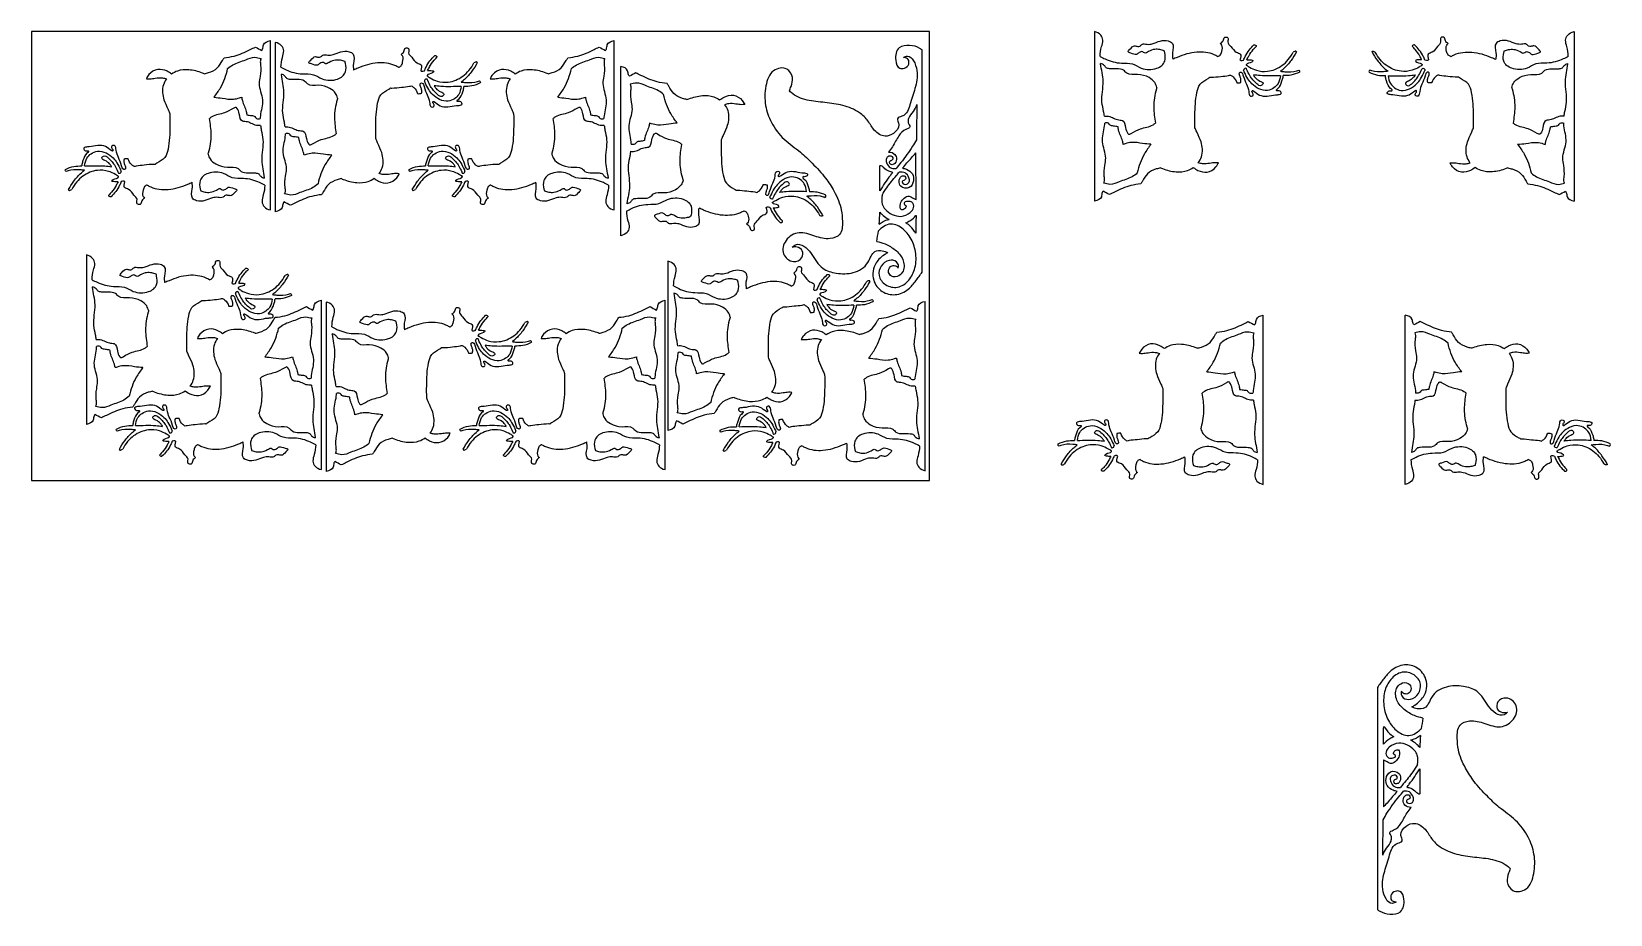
# Model space of a CAD drawing. Header units: inches. Extents: x 473.1 to 515.3, y 216.8 to 240.4.
import ezdxf

# ---------------------------------------------------------------- set-up
doc = ezdxf.new("R2010")
doc.units = ezdxf.units.IN
doc.header["$MEASUREMENT"] = 0

msp = doc.modelspace()

# ---------------------------------------------------------------- linework, layer by layer
at = {"color": 1}
for p, q in [((473.09, 240.362), (473.09, 228.362)), ((497.09, 240.362), (473.09, 240.362)), ((497.09, 228.362), (497.09, 240.362)), ((473.09, 228.362), (497.09, 228.362))]:
    msp.add_line(p, q, dxfattribs=at)
at = {"color": 5}
for p, q in [((501.502, 240.36), (501.502, 235.831)), ((514.321, 240.36), (514.321, 235.831)), ((479.474, 235.592), (479.474, 240.12)), ((479.604, 240.072), (479.604, 235.543)), ((488.663, 235.592), (488.663, 240.12)), ((496.895, 233.933), (496.895, 239.872)), ((488.84, 234.902), (488.84, 239.43)), ((496.734, 235.874), (496.731, 237.122)), ((474.554, 234.389), (474.554, 229.86)), ((490.099, 234.222), (490.099, 229.694)), ((480.836, 228.651), (480.836, 233.179)), ((480.966, 233.131), (480.966, 228.602)), ((490.025, 228.651), (490.025, 233.179)), ((496.977, 228.62), (496.977, 233.149)), ((506.014, 228.253), (506.014, 232.782)), ((509.81, 228.253), (509.81, 232.782)), ((509.068, 222.824), (509.068, 216.885)), ((509.229, 220.882), (509.232, 219.635))]:
    msp.add_line(p, q, dxfattribs=at)
for points, knots in [([(501.654, 239.699), (501.656, 239.786), (501.676, 239.933), (501.749, 240.121), (501.674, 240.298), (501.567, 240.341), (501.502, 240.36)], [2.72554, 2.72554, 2.72554, 2.72554, 2.9260651, 3.0634091, 3.1765819, 3.3247475, 3.3247475, 3.3247475, 3.3247475]), ([(504.864, 240.04), (504.879, 240.051), (504.907, 240.072), (504.958, 240.123), (504.955, 240.231), (505.104, 240.205), (505.036, 240.06), (505.18, 239.955), (505.244, 239.806), (505.435, 239.774), (505.413, 239.674), (505.392, 239.607)], [0.0335602, 0.0335602, 0.0335602, 0.0335602, 0.0751985, 0.1162753, 0.1974694, 0.2588353, 0.3456807, 0.4572883, 0.6191525, 0.7096887, 0.8188008, 0.8188008, 0.8188008, 0.8188008]), ([(510.959, 240.04), (510.945, 240.051), (510.916, 240.072), (510.866, 240.123), (510.868, 240.231), (510.72, 240.205), (510.788, 240.06), (510.644, 239.955), (510.58, 239.806), (510.389, 239.774), (510.411, 239.674), (510.432, 239.607)], [0.0335602, 0.0335602, 0.0335602, 0.0335602, 0.0751985, 0.1162753, 0.1974694, 0.2588353, 0.3456807, 0.4572883, 0.6191525, 0.7096887, 0.8188008, 0.8188008, 0.8188008, 0.8188008]), ([(514.169, 239.699), (514.167, 239.786), (514.148, 239.933), (514.074, 240.121), (514.149, 240.298), (514.257, 240.341), (514.321, 240.36)], [2.72554, 2.72554, 2.72554, 2.72554, 2.9260651, 3.0634091, 3.1765819, 3.3247475, 3.3247475, 3.3247475, 3.3247475]), ([(478.238, 239.663), (478.327, 239.672), (478.569, 239.707), (478.842, 239.834), (479.028, 239.925), (479.073, 239.948)], [0.1680904, 0.1680904, 0.1680904, 0.1680904, 0.3740937, 0.7346721, 0.8517959, 0.8517959, 0.8517959, 0.8517959]), ([(479.244, 239.858), (479.253, 239.869), (479.28, 239.912), (479.276, 240.058), (479.389, 240.1), (479.474, 240.12)], [0.093887, 0.093887, 0.093887, 0.093887, 0.1287124, 0.2162796, 0.3886242, 0.3886242, 0.3886242, 0.3886242]), ([(479.756, 239.411), (479.758, 239.498), (479.777, 239.645), (479.851, 239.833), (479.776, 240.01), (479.668, 240.053), (479.604, 240.072)], [2.72554, 2.72554, 2.72554, 2.72554, 2.9260651, 3.0634091, 3.1765819, 3.3247475, 3.3247475, 3.3247475, 3.3247475]), ([(481.468, 239.56), (481.43, 239.574), (481.348, 239.599), (481.198, 239.606), (481.071, 239.562), (480.955, 239.474), (480.886, 239.555), (480.797, 239.519), (480.712, 239.433), (480.612, 239.492), (480.469, 239.523), (480.578, 239.624), (480.648, 239.712), (480.749, 239.673), (480.825, 239.678), (480.881, 239.763), (481.014, 239.723), (481.177, 239.745), (481.354, 239.835), (481.546, 239.847), (481.749, 239.748), (481.679, 239.531), (481.688, 239.388), (481.697, 239.332)], [0.075344, 0.075344, 0.075344, 0.075344, 0.16897, 0.273404, 0.410715, 0.49524, 0.542149, 0.617082, 0.680191, 0.803806, 0.863576, 0.929606, 1.047787, 1.113322, 1.157595, 1.212393, 1.318851, 1.427877, 1.598184, 1.765158, 1.864327, 2.056465, 2.188796, 2.188796, 2.188796, 2.188796]), ([(482.897, 239.406), (482.925, 239.413), (482.977, 239.44), (483.018, 239.562), (483.035, 239.688), (482.981, 239.74), (482.966, 239.752)], [0.1203119, 0.1203119, 0.1203119, 0.1203119, 0.1902273, 0.2703508, 0.3992724, 0.4448537, 0.4448537, 0.4448537, 0.4448537]), ([(482.966, 239.752), (482.98, 239.763), (483.009, 239.784), (483.059, 239.835), (483.057, 239.943), (483.205, 239.917), (483.137, 239.772), (483.281, 239.667), (483.345, 239.518), (483.536, 239.486), (483.514, 239.386), (483.493, 239.319)], [0.0335602, 0.0335602, 0.0335602, 0.0335602, 0.0751985, 0.1162753, 0.1974694, 0.2588353, 0.3456807, 0.4572883, 0.6191525, 0.7096887, 0.8188008, 0.8188008, 0.8188008, 0.8188008]), ([(487.426, 239.663), (487.515, 239.672), (487.758, 239.707), (488.03, 239.834), (488.216, 239.925), (488.261, 239.948)], [0.1680904, 0.1680904, 0.1680904, 0.1680904, 0.3740937, 0.7346721, 0.8517959, 0.8517959, 0.8517959, 0.8517959]), ([(488.432, 239.858), (488.441, 239.869), (488.469, 239.912), (488.464, 240.058), (488.578, 240.1), (488.663, 240.12)], [0.093887, 0.093887, 0.093887, 0.093887, 0.1287124, 0.2162796, 0.3886242, 0.3886242, 0.3886242, 0.3886242]), ([(496.895, 239.872), (496.875, 239.886), (496.777, 239.951), (496.57, 240.015), (496.223, 239.964), (496.155, 239.634), (496.246, 239.364), (496.442, 239.369), (496.553, 239.47), (496.544, 239.632), (496.448, 239.656), (496.402, 239.668), (496.395, 239.67)], [0.172484, 0.172484, 0.172484, 0.172484, 0.228419, 0.447526, 0.667275, 0.932615, 1.117298, 1.210588, 1.333691, 1.427669, 1.516771, 1.534094, 1.534094, 1.534094, 1.534094]), ([(501.654, 239.699), (501.699, 239.674), (501.876, 239.58), (502.171, 239.498), (502.519, 239.534), (502.79, 239.333), (503.092, 239.335), (503.307, 239.443), (503.41, 239.594), (503.396, 239.742), (503.372, 239.832), (503.367, 239.848)], [0.054835, 0.054835, 0.054835, 0.054835, 0.172527, 0.517877, 0.747339, 0.944496, 1.262348, 1.382481, 1.487883, 1.66332, 1.702113, 1.702113, 1.702113, 1.702113]), ([(503.367, 239.848), (503.329, 239.862), (503.247, 239.887), (503.097, 239.894), (502.97, 239.85), (502.854, 239.762), (502.784, 239.843), (502.696, 239.807), (502.61, 239.721), (502.511, 239.78), (502.368, 239.811), (502.476, 239.912), (502.547, 240), (502.648, 239.961), (502.724, 239.966), (502.779, 240.051), (502.913, 240.011), (503.076, 240.033), (503.253, 240.123), (503.445, 240.135), (503.648, 240.036), (503.577, 239.819), (503.587, 239.676), (503.596, 239.62)], [0.075344, 0.075344, 0.075344, 0.075344, 0.16897, 0.273404, 0.410715, 0.49524, 0.542149, 0.617082, 0.680191, 0.803806, 0.863576, 0.929606, 1.047787, 1.113322, 1.157595, 1.212393, 1.318851, 1.427877, 1.598184, 1.765158, 1.864327, 2.056465, 2.188796, 2.188796, 2.188796, 2.188796]), ([(504.795, 239.694), (504.765, 239.712), (504.596, 239.801), (504.206, 239.847), (503.839, 239.728), (503.634, 239.638), (503.596, 239.62)], [0.1376505, 0.1376505, 0.1376505, 0.1376505, 0.2182258, 0.5808549, 0.9979028, 1.0964829, 1.0964829, 1.0964829, 1.0964829]), ([(504.795, 239.694), (504.824, 239.701), (504.876, 239.728), (504.916, 239.85), (504.933, 239.976), (504.88, 240.028), (504.864, 240.04)], [0.1203119, 0.1203119, 0.1203119, 0.1203119, 0.1902273, 0.2703508, 0.3992724, 0.4448537, 0.4448537, 0.4448537, 0.4448537]), ([(505.488, 239.598), (505.502, 239.632), (505.543, 239.727), (505.63, 239.868), (505.719, 239.96), (505.762, 240.005)], [0, 0, 0, 0, 0.0850094, 0.2379594, 0.3802232, 0.3802232, 0.3802232, 0.3802232]), ([(505.56, 239.464), (505.587, 239.446), (505.673, 239.391), (505.855, 239.304), (506.099, 239.283), (506.405, 239.362), (506.656, 239.549), (506.775, 239.741), (506.814, 239.812)], [0.017713, 0.017713, 0.017713, 0.017713, 0.092927, 0.253472, 0.479955, 0.639706, 0.976773, 1.162903, 1.162903, 1.162903, 1.162903]), ([(505.576, 239.607), (505.592, 239.641), (505.64, 239.738), (505.722, 239.86), (505.798, 239.937), (505.824, 239.962)], [0.0521259, 0.0521259, 0.0521259, 0.0521259, 0.1384535, 0.3022837, 0.3871305, 0.3871305, 0.3871305, 0.3871305]), ([(505.762, 240.005), (505.769, 240.006), (505.791, 240.007), (505.826, 239.994), (505.826, 239.971), (505.824, 239.962)], [0.04692625, 0.04692625, 0.04692625, 0.04692625, 0.06232295, 0.09595677, 0.11540307, 0.11540307, 0.11540307, 0.11540307]), ([(506.902, 239.817), (506.858, 239.739), (506.76, 239.577), (506.607, 239.407), (506.502, 239.322), (506.474, 239.3)], [0.0963636, 0.0963636, 0.0963636, 0.0963636, 0.3031278, 0.533921, 0.6164938, 0.6164938, 0.6164938, 0.6164938]), ([(506.902, 239.817), (506.9, 239.828), (506.886, 239.847), (506.843, 239.827), (506.814, 239.812)], [0.1155174, 0.1155174, 0.1155174, 0.1155174, 0.1545353, 0.2169543, 0.2169543, 0.2169543, 0.2169543]), ([(508.921, 239.817), (508.923, 239.828), (508.937, 239.847), (508.981, 239.827), (509.01, 239.812)], [0.1155174, 0.1155174, 0.1155174, 0.1155174, 0.1545353, 0.2169543, 0.2169543, 0.2169543, 0.2169543]), ([(508.921, 239.817), (508.966, 239.739), (509.064, 239.577), (509.216, 239.407), (509.322, 239.322), (509.35, 239.3)], [0.0963636, 0.0963636, 0.0963636, 0.0963636, 0.3031278, 0.533921, 0.6164938, 0.6164938, 0.6164938, 0.6164938]), ([(510.264, 239.464), (510.237, 239.446), (510.151, 239.391), (509.968, 239.304), (509.724, 239.283), (509.418, 239.362), (509.168, 239.549), (509.048, 239.741), (509.01, 239.812)], [0.017713, 0.017713, 0.017713, 0.017713, 0.092927, 0.253472, 0.479955, 0.639706, 0.976773, 1.162903, 1.162903, 1.162903, 1.162903]), ([(510.061, 240.005), (510.055, 240.006), (510.033, 240.007), (509.998, 239.994), (509.998, 239.971), (510, 239.962)], [0.04692625, 0.04692625, 0.04692625, 0.04692625, 0.06232295, 0.09595677, 0.11540307, 0.11540307, 0.11540307, 0.11540307]), ([(510.248, 239.607), (510.232, 239.641), (510.184, 239.738), (510.102, 239.86), (510.026, 239.937), (510, 239.962)], [0.0521259, 0.0521259, 0.0521259, 0.0521259, 0.1384535, 0.3022837, 0.3871305, 0.3871305, 0.3871305, 0.3871305]), ([(510.336, 239.598), (510.321, 239.632), (510.281, 239.727), (510.193, 239.868), (510.104, 239.96), (510.061, 240.005)], [0, 0, 0, 0, 0.0850094, 0.2379594, 0.3802232, 0.3802232, 0.3802232, 0.3802232]), ([(511.028, 239.694), (511, 239.701), (510.948, 239.728), (510.907, 239.85), (510.89, 239.976), (510.944, 240.028), (510.959, 240.04)], [0.1203119, 0.1203119, 0.1203119, 0.1203119, 0.1902273, 0.2703508, 0.3992724, 0.4448537, 0.4448537, 0.4448537, 0.4448537]), ([(511.028, 239.694), (511.058, 239.712), (511.227, 239.801), (511.618, 239.847), (511.985, 239.728), (512.189, 239.638), (512.228, 239.62)], [0.1376505, 0.1376505, 0.1376505, 0.1376505, 0.2182258, 0.5808549, 0.9979028, 1.0964829, 1.0964829, 1.0964829, 1.0964829]), ([(512.457, 239.848), (512.495, 239.862), (512.577, 239.887), (512.727, 239.894), (512.854, 239.85), (512.97, 239.762), (513.039, 239.843), (513.128, 239.807), (513.213, 239.721), (513.313, 239.78), (513.456, 239.811), (513.347, 239.912), (513.277, 240), (513.176, 239.961), (513.1, 239.966), (513.044, 240.051), (512.911, 240.011), (512.748, 240.033), (512.571, 240.123), (512.379, 240.135), (512.176, 240.036), (512.246, 239.819), (512.237, 239.676), (512.228, 239.62)], [0.075344, 0.075344, 0.075344, 0.075344, 0.16897, 0.273404, 0.410715, 0.49524, 0.542149, 0.617082, 0.680191, 0.803806, 0.863576, 0.929606, 1.047787, 1.113322, 1.157595, 1.212393, 1.318851, 1.427877, 1.598184, 1.765158, 1.864327, 2.056465, 2.188796, 2.188796, 2.188796, 2.188796]), ([(514.169, 239.699), (514.125, 239.674), (513.947, 239.58), (513.653, 239.498), (513.304, 239.534), (513.034, 239.333), (512.731, 239.335), (512.517, 239.443), (512.414, 239.594), (512.428, 239.742), (512.452, 239.832), (512.457, 239.848)], [0.054835, 0.054835, 0.054835, 0.054835, 0.172527, 0.517877, 0.747339, 0.944496, 1.262348, 1.382481, 1.487883, 1.66332, 1.702113, 1.702113, 1.702113, 1.702113]), ([(476.832, 239.225), (476.794, 239.253), (476.685, 239.325), (476.453, 239.385), (476.246, 239.256), (476.179, 239.14), (476.16, 239.101)], [0.0784206, 0.0784206, 0.0784206, 0.0784206, 0.1885057, 0.3809215, 0.5926017, 0.6909413, 0.6909413, 0.6909413, 0.6909413]), ([(477.706, 239.235), (477.69, 239.241), (477.557, 239.292), (477.318, 239.355), (477.025, 239.336), (476.88, 239.259), (476.832, 239.225)], [0.246599, 0.246599, 0.246599, 0.246599, 0.2868242, 0.5753262, 0.8107765, 0.9452505, 0.9452505, 0.9452505, 0.9452505]), ([(477.706, 239.235), (477.745, 239.243), (477.87, 239.274), (478.069, 239.366), (478.163, 239.548), (478.222, 239.64), (478.238, 239.663)], [0.2059583, 0.2059583, 0.2059583, 0.2059583, 0.2961113, 0.5010666, 0.6865052, 0.7527134, 0.7527134, 0.7527134, 0.7527134]), ([(477.965, 238.605), (478.027, 238.686), (478.195, 238.917), (478.291, 239.191), (478.331, 239.37)], [0.074139, 0.074139, 0.074139, 0.074139, 0.3108389, 0.7311346, 0.7311346, 0.7311346, 0.7311346]), ([(478.331, 239.37), (478.374, 239.408), (478.518, 239.519), (478.787, 239.58), (479.008, 239.702), (479.171, 239.654), (479.223, 239.645)], [0.1034651, 0.1034651, 0.1034651, 0.1034651, 0.2363349, 0.5242128, 0.7175892, 0.8267032, 0.8267032, 0.8267032, 0.8267032]), ([(479.223, 239.645), (479.214, 239.623), (479.197, 239.567), (479.224, 239.403), (479.21, 239.202), (479.14, 238.891), (479.324, 238.543), (479.212, 238.228), (479.201, 238.06), (479.2, 238.036)], [0.094414, 0.094414, 0.094414, 0.094414, 0.148095, 0.234589, 0.465086, 0.615051, 0.957544, 1.291396, 1.346238, 1.346238, 1.346238, 1.346238]), ([(479.756, 239.411), (479.8, 239.386), (479.978, 239.292), (480.272, 239.21), (480.621, 239.246), (480.891, 239.045), (481.194, 239.047), (481.408, 239.155), (481.511, 239.306), (481.497, 239.454), (481.473, 239.544), (481.468, 239.56)], [0.054835, 0.054835, 0.054835, 0.054835, 0.172527, 0.517877, 0.747339, 0.944496, 1.262348, 1.382481, 1.487883, 1.66332, 1.702113, 1.702113, 1.702113, 1.702113]), ([(482.897, 239.406), (482.867, 239.424), (482.698, 239.513), (482.307, 239.559), (481.94, 239.44), (481.736, 239.35), (481.697, 239.332)], [0.1376505, 0.1376505, 0.1376505, 0.1376505, 0.2182258, 0.5808549, 0.9979028, 1.0964829, 1.0964829, 1.0964829, 1.0964829]), ([(483.493, 239.319), (483.5, 239.31), (483.525, 239.288), (483.563, 239.301), (483.589, 239.31)], [0.03012915, 0.03012915, 0.03012915, 0.03012915, 0.05590725, 0.11166837, 0.11166837, 0.11166837, 0.11166837]), ([(483.589, 239.31), (483.604, 239.344), (483.644, 239.439), (483.732, 239.58), (483.821, 239.672), (483.864, 239.717)], [0, 0, 0, 0, 0.0850094, 0.2379594, 0.3802232, 0.3802232, 0.3802232, 0.3802232]), ([(483.661, 239.176), (483.688, 239.158), (483.774, 239.103), (483.957, 239.016), (484.201, 238.995), (484.507, 239.074), (484.757, 239.261), (484.877, 239.453), (484.915, 239.524)], [0.017713, 0.017713, 0.017713, 0.017713, 0.092927, 0.253472, 0.479955, 0.639706, 0.976773, 1.162903, 1.162903, 1.162903, 1.162903]), ([(483.677, 239.319), (483.712, 239.321), (483.763, 239.322), (483.859, 239.303), (483.776, 239.213), (483.671, 239.236), (483.661, 239.181), (483.661, 239.176)], [0.0209127, 0.0209127, 0.0209127, 0.0209127, 0.1095426, 0.1458632, 0.1849923, 0.3086619, 0.3194369, 0.3194369, 0.3194369, 0.3194369]), ([(483.677, 239.319), (483.693, 239.353), (483.741, 239.45), (483.823, 239.572), (483.899, 239.649), (483.925, 239.674)], [0.0521259, 0.0521259, 0.0521259, 0.0521259, 0.1384535, 0.3022837, 0.3871305, 0.3871305, 0.3871305, 0.3871305]), ([(483.864, 239.717), (483.87, 239.718), (483.892, 239.719), (483.927, 239.706), (483.927, 239.683), (483.925, 239.674)], [0.04692625, 0.04692625, 0.04692625, 0.04692625, 0.06232295, 0.09595677, 0.11540307, 0.11540307, 0.11540307, 0.11540307]), ([(485.004, 239.529), (484.959, 239.451), (484.861, 239.289), (484.709, 239.119), (484.603, 239.034), (484.575, 239.012)], [0.0963636, 0.0963636, 0.0963636, 0.0963636, 0.3031278, 0.533921, 0.6164938, 0.6164938, 0.6164938, 0.6164938]), ([(485.004, 239.529), (485.002, 239.54), (484.988, 239.559), (484.944, 239.539), (484.915, 239.524)], [0.1155174, 0.1155174, 0.1155174, 0.1155174, 0.1545353, 0.2169543, 0.2169543, 0.2169543, 0.2169543]), ([(486.021, 239.225), (485.982, 239.253), (485.873, 239.325), (485.641, 239.385), (485.434, 239.256), (485.367, 239.14), (485.348, 239.101)], [0.0784206, 0.0784206, 0.0784206, 0.0784206, 0.1885057, 0.3809215, 0.5926017, 0.6909413, 0.6909413, 0.6909413, 0.6909413]), ([(486.895, 239.235), (486.878, 239.241), (486.745, 239.292), (486.507, 239.355), (486.213, 239.336), (486.068, 239.259), (486.021, 239.225)], [0.246599, 0.246599, 0.246599, 0.246599, 0.2868242, 0.5753262, 0.8107765, 0.9452505, 0.9452505, 0.9452505, 0.9452505]), ([(486.895, 239.235), (486.933, 239.243), (487.058, 239.274), (487.257, 239.366), (487.351, 239.548), (487.41, 239.64), (487.426, 239.663)], [0.2059583, 0.2059583, 0.2059583, 0.2059583, 0.2961113, 0.5010666, 0.6865052, 0.7527134, 0.7527134, 0.7527134, 0.7527134]), ([(487.153, 238.605), (487.216, 238.686), (487.383, 238.917), (487.479, 239.191), (487.519, 239.37)], [0.074139, 0.074139, 0.074139, 0.074139, 0.3108389, 0.7311346, 0.7311346, 0.7311346, 0.7311346]), ([(487.519, 239.37), (487.563, 239.408), (487.706, 239.519), (487.975, 239.58), (488.197, 239.702), (488.359, 239.654), (488.411, 239.645)], [0.1034651, 0.1034651, 0.1034651, 0.1034651, 0.2363349, 0.5242128, 0.7175892, 0.8267032, 0.8267032, 0.8267032, 0.8267032]), ([(488.411, 239.645), (488.402, 239.623), (488.385, 239.567), (488.412, 239.403), (488.398, 239.202), (488.329, 238.891), (488.512, 238.543), (488.4, 238.228), (488.389, 238.06), (488.388, 238.036)], [0.094414, 0.094414, 0.094414, 0.094414, 0.148095, 0.234589, 0.465086, 0.615051, 0.957544, 1.291396, 1.346238, 1.346238, 1.346238, 1.346238]), ([(489.071, 239.168), (489.061, 239.179), (489.034, 239.222), (489.038, 239.368), (488.925, 239.41), (488.84, 239.43)], [0.093887, 0.093887, 0.093887, 0.093887, 0.1287124, 0.2162796, 0.3886242, 0.3886242, 0.3886242, 0.3886242]), ([(493.347, 238.774), (493.362, 238.813), (493.405, 238.928), (493.463, 239.139), (493.288, 239.438), (492.837, 239.347), (492.69, 238.88), (492.679, 238.397), (492.857, 237.895), (493.183, 237.461), (493.62, 237.174), (493.984, 236.821), (494.301, 236.481), (494.569, 236.065), (494.741, 235.666), (494.768, 235.279), (494.76, 234.916), (494.381, 234.785), (494.023, 234.885), (493.613, 235.049), (493.223, 234.823), (493.116, 234.41), (493.418, 234.157), (493.701, 234.273), (493.729, 234.516), (493.566, 234.611), (493.467, 234.603), (493.424, 234.596)], [0.122315, 0.122315, 0.122315, 0.122315, 0.219275, 0.403153, 0.612556, 0.886993, 1.237331, 1.640465, 2.006704, 2.440342, 2.868406, 3.201698, 3.611753, 3.93609, 4.344072, 4.583599, 4.856399, 5.067251, 5.389035, 5.719508, 6.02994, 6.307196, 6.566006, 6.753848, 6.896235, 7.026873, 7.125917, 7.125917, 7.125917, 7.125917]), ([(496.395, 239.67), (496.432, 239.688), (496.613, 239.764), (496.821, 239.276), (496.71, 238.846), (496.577, 238.437), (496.487, 238.109), (496.219, 238.062), (496.246, 237.948), (496.311, 237.817), (496.145, 237.622), (495.877, 237.522), (495.601, 237.703), (495.461, 237.983), (495.188, 238.246), (494.779, 238.403), (494.298, 238.47), (493.823, 238.507), (493.485, 238.634), (493.361, 238.759), (493.347, 238.774)], [0.025524, 0.025524, 0.025524, 0.025524, 0.114884, 0.466054, 0.840739, 1.201389, 1.495653, 1.592606, 1.644017, 1.721232, 1.930635, 2.110051, 2.356406, 2.592626, 2.837452, 3.208473, 3.582484, 3.954767, 4.317768, 4.365528, 4.365528, 4.365528, 4.365528]), ([(501.767, 238.102), (501.762, 238.143), (501.741, 238.268), (501.665, 238.572), (501.783, 239.005), (501.685, 239.343), (501.665, 239.503), (501.665, 239.506)], [1.48944, 1.48944, 1.48944, 1.48944, 1.584694, 1.779521, 2.207203, 2.570887, 2.57787, 2.57787, 2.57787, 2.57787]), ([(503.168, 238.866), (503.154, 238.919), (503.117, 239.023), (502.931, 239.164), (502.674, 239.239), (502.396, 239.184), (502.274, 239.362), (502.09, 239.368), (501.941, 239.361), (501.809, 239.382), (501.762, 239.475), (501.703, 239.498), (501.665, 239.506)], [0.124132, 0.124132, 0.124132, 0.124132, 0.227227, 0.383683, 0.629087, 0.851327, 0.940047, 1.086084, 1.234501, 1.306591, 1.368707, 1.454176, 1.454176, 1.454176, 1.454176]), ([(505.392, 239.607), (505.399, 239.598), (505.424, 239.576), (505.462, 239.589), (505.488, 239.598)], [0.03012915, 0.03012915, 0.03012915, 0.03012915, 0.05590725, 0.11166837, 0.11166837, 0.11166837, 0.11166837]), ([(505.563, 239.375), (505.557, 239.378), (505.537, 239.383), (505.494, 239.366), (505.489, 239.337), (505.49, 239.323)], [0.0659547, 0.0659547, 0.0659547, 0.0659547, 0.08136451, 0.11863646, 0.15052841, 0.15052841, 0.15052841, 0.15052841]), ([(506.471, 239.182), (506.46, 239.106), (506.436, 238.979), (506.297, 238.842), (506.113, 238.764), (505.889, 238.818), (505.718, 238.946), (505.59, 239.107), (505.53, 239.234), (505.496, 239.31), (505.49, 239.323)], [0.025383, 0.025383, 0.025383, 0.025383, 0.196043, 0.318576, 0.458942, 0.639829, 0.817168, 0.946858, 1.108986, 1.140137, 1.140137, 1.140137, 1.140137]), ([(505.576, 239.607), (505.611, 239.609), (505.662, 239.61), (505.757, 239.591), (505.674, 239.501), (505.57, 239.524), (505.56, 239.469), (505.56, 239.464)], [0.0209127, 0.0209127, 0.0209127, 0.0209127, 0.1095426, 0.1458632, 0.1849923, 0.3086619, 0.3194369, 0.3194369, 0.3194369, 0.3194369]), ([(505.749, 239.203), (505.765, 239.177), (505.81, 239.108), (505.894, 239.045), (506.043, 238.994), (505.944, 238.881), (505.786, 239.009), (505.669, 239.144), (505.595, 239.298), (505.568, 239.363), (505.563, 239.375)], [0.0196757, 0.0196757, 0.0196757, 0.0196757, 0.0888288, 0.2069723, 0.2881224, 0.3474639, 0.4464288, 0.6664915, 0.7999461, 0.830024, 0.830024, 0.830024, 0.830024]), ([(506.474, 239.3), (506.514, 239.295), (506.659, 239.278), (506.828, 239.283), (506.944, 239.326), (506.961, 239.333)], [0.063853, 0.063853, 0.063853, 0.063853, 0.1562403, 0.4002459, 0.4427837, 0.4427837, 0.4427837, 0.4427837]), ([(506.961, 239.333), (506.97, 239.328), (506.987, 239.313), (506.987, 239.289), (506.983, 239.276)], [0.08456292, 0.08456292, 0.08456292, 0.08456292, 0.10556528, 0.13460463, 0.13460463, 0.13460463, 0.13460463]), ([(508.862, 239.333), (508.854, 239.328), (508.837, 239.313), (508.837, 239.289), (508.841, 239.276)], [0.08456292, 0.08456292, 0.08456292, 0.08456292, 0.10556528, 0.13460463, 0.13460463, 0.13460463, 0.13460463]), ([(509.35, 239.3), (509.31, 239.295), (509.165, 239.278), (508.995, 239.283), (508.879, 239.326), (508.862, 239.333)], [0.063853, 0.063853, 0.063853, 0.063853, 0.1562403, 0.4002459, 0.4427837, 0.4427837, 0.4427837, 0.4427837]), ([(509.353, 239.182), (509.364, 239.106), (509.388, 238.979), (509.527, 238.842), (509.711, 238.764), (509.934, 238.818), (510.106, 238.946), (510.233, 239.107), (510.294, 239.234), (510.328, 239.31), (510.334, 239.323)], [0.025383, 0.025383, 0.025383, 0.025383, 0.196043, 0.318576, 0.458942, 0.639829, 0.817168, 0.946858, 1.108986, 1.140137, 1.140137, 1.140137, 1.140137]), ([(510.074, 239.203), (510.058, 239.177), (510.014, 239.108), (509.929, 239.045), (509.78, 238.994), (509.88, 238.881), (510.037, 239.009), (510.155, 239.144), (510.229, 239.298), (510.256, 239.363), (510.261, 239.375)], [0.0196757, 0.0196757, 0.0196757, 0.0196757, 0.0888288, 0.2069723, 0.2881224, 0.3474639, 0.4464288, 0.6664915, 0.7999461, 0.830024, 0.830024, 0.830024, 0.830024]), ([(510.248, 239.607), (510.213, 239.609), (510.162, 239.61), (510.066, 239.591), (510.149, 239.501), (510.254, 239.524), (510.264, 239.469), (510.264, 239.464)], [0.0209127, 0.0209127, 0.0209127, 0.0209127, 0.1095426, 0.1458632, 0.1849923, 0.3086619, 0.3194369, 0.3194369, 0.3194369, 0.3194369]), ([(510.261, 239.375), (510.266, 239.378), (510.287, 239.383), (510.329, 239.366), (510.334, 239.337), (510.334, 239.323)], [0.0659547, 0.0659547, 0.0659547, 0.0659547, 0.08136451, 0.11863646, 0.15052841, 0.15052841, 0.15052841, 0.15052841]), ([(510.432, 239.607), (510.425, 239.598), (510.4, 239.576), (510.362, 239.589), (510.336, 239.598)], [0.03012915, 0.03012915, 0.03012915, 0.03012915, 0.05590725, 0.11166837, 0.11166837, 0.11166837, 0.11166837]), ([(512.655, 238.866), (512.67, 238.919), (512.707, 239.023), (512.892, 239.164), (513.149, 239.239), (513.427, 239.184), (513.549, 239.362), (513.734, 239.368), (513.883, 239.361), (514.015, 239.382), (514.061, 239.475), (514.121, 239.498), (514.159, 239.506)], [0.124132, 0.124132, 0.124132, 0.124132, 0.227227, 0.383683, 0.629087, 0.851327, 0.940047, 1.086084, 1.234501, 1.306591, 1.368707, 1.454176, 1.454176, 1.454176, 1.454176]), ([(514.057, 238.102), (514.062, 238.143), (514.083, 238.268), (514.159, 238.572), (514.041, 239.005), (514.138, 239.343), (514.158, 239.503), (514.159, 239.506)], [1.48944, 1.48944, 1.48944, 1.48944, 1.584694, 1.779521, 2.207203, 2.570887, 2.57787, 2.57787, 2.57787, 2.57787]), ([(476.16, 239.101), (476.189, 239.098), (476.268, 239.093), (476.41, 239.117), (476.564, 239.137), (476.663, 239.109), (476.699, 239.097)], [0.0545896, 0.0545896, 0.0545896, 0.0545896, 0.1228537, 0.2369043, 0.3864798, 0.4737791, 0.4737791, 0.4737791, 0.4737791]), ([(476.699, 239.097), (476.662, 239.05), (476.566, 238.879), (476.601, 238.546), (476.703, 238.369), (476.771, 238.201), (476.788, 238.161)], [1.0863327, 1.0863327, 1.0863327, 1.0863327, 1.2223876, 1.5317938, 1.7528593, 1.8202167, 1.8202167, 1.8202167, 1.8202167]), ([(479.868, 237.814), (479.863, 237.855), (479.842, 237.98), (479.766, 238.284), (479.884, 238.717), (479.787, 239.055), (479.767, 239.215), (479.766, 239.218)], [1.48944, 1.48944, 1.48944, 1.48944, 1.584694, 1.779521, 2.207203, 2.570887, 2.57787, 2.57787, 2.57787, 2.57787]), ([(481.27, 238.578), (481.255, 238.631), (481.218, 238.735), (481.033, 238.876), (480.776, 238.951), (480.498, 238.896), (480.376, 239.074), (480.191, 239.08), (480.042, 239.073), (479.91, 239.094), (479.864, 239.187), (479.804, 239.21), (479.766, 239.218)], [0.124132, 0.124132, 0.124132, 0.124132, 0.227227, 0.383683, 0.629087, 0.851327, 0.940047, 1.086084, 1.234501, 1.306591, 1.368707, 1.454176, 1.454176, 1.454176, 1.454176]), ([(482.687, 238.853), (482.698, 238.852), (482.795, 238.85), (482.963, 238.877), (483.138, 238.887), (483.224, 238.907), (483.242, 238.912)], [0.2197167, 0.2197167, 0.2197167, 0.2197167, 0.2456395, 0.443915, 0.608473, 0.6494679, 0.6494679, 0.6494679, 0.6494679]), ([(483.242, 238.912), (483.265, 238.898), (483.338, 238.849), (483.39, 238.767), (483.408, 238.706), (483.409, 238.704)], [0.0538007, 0.0538007, 0.0538007, 0.0538007, 0.1159326, 0.2582967, 0.263019, 0.263019, 0.263019, 0.263019]), ([(483.514, 238.712), (483.52, 238.747), (483.525, 238.809), (483.488, 238.882), (483.472, 238.934), (483.478, 238.969), (483.496, 238.989), (483.559, 238.987), (483.592, 238.835), (483.665, 238.678), (483.733, 238.511), (483.736, 238.343), (483.823, 238.342), (483.85, 238.37), (483.85, 238.405), (483.835, 238.433), (483.817, 238.454), (483.81, 238.474), (483.822, 238.5), (483.907, 238.459), (483.998, 238.355), (484.229, 238.336), (484.406, 238.388), (484.526, 238.385), (484.608, 238.411), (484.588, 238.471), (484.542, 238.498), (484.504, 238.49), (484.467, 238.491), (484.466, 238.53), (484.564, 238.583), (484.599, 238.718), (484.643, 238.834), (484.646, 238.882), (484.647, 238.895)], [0.028135, 0.028135, 0.028135, 0.028135, 0.108244, 0.169818, 0.213988, 0.231334, 0.248282, 0.27224, 0.357755, 0.54116, 0.697207, 0.798566, 0.841166, 0.859367, 0.884277, 0.914832, 0.930096, 0.94753, 0.965028, 0.978794, 1.135467, 1.296511, 1.472302, 1.549432, 1.594197, 1.629311, 1.665483, 1.708347, 1.723076, 1.735714, 1.781266, 1.953369, 2.036597, 2.066195, 2.066195, 2.066195, 2.066195]), ([(483.664, 239.087), (483.659, 239.09), (483.638, 239.095), (483.596, 239.078), (483.591, 239.049), (483.591, 239.035)], [0.0659547, 0.0659547, 0.0659547, 0.0659547, 0.08136451, 0.11863646, 0.15052841, 0.15052841, 0.15052841, 0.15052841]), ([(484.572, 238.894), (484.561, 238.818), (484.537, 238.691), (484.398, 238.554), (484.214, 238.476), (483.991, 238.53), (483.819, 238.658), (483.692, 238.819), (483.631, 238.946), (483.597, 239.022), (483.591, 239.035)], [0.025383, 0.025383, 0.025383, 0.025383, 0.196043, 0.318576, 0.458942, 0.639829, 0.817168, 0.946858, 1.108986, 1.140137, 1.140137, 1.140137, 1.140137]), ([(483.851, 238.915), (483.867, 238.889), (483.911, 238.82), (483.996, 238.757), (484.145, 238.706), (484.045, 238.593), (483.888, 238.721), (483.77, 238.856), (483.696, 239.01), (483.669, 239.075), (483.664, 239.087)], [0.0196757, 0.0196757, 0.0196757, 0.0196757, 0.0888288, 0.2069723, 0.2881224, 0.3474639, 0.4464288, 0.6664915, 0.7999461, 0.830024, 0.830024, 0.830024, 0.830024]), ([(484.572, 238.894), (484.39, 238.89), (484.15, 238.877), (483.91, 238.907), (483.851, 238.915)], [0.4822642, 0.4822642, 0.4822642, 0.4822642, 0.9002877, 1.0386057, 1.0386057, 1.0386057, 1.0386057]), ([(484.575, 239.012), (484.615, 239.007), (484.76, 238.99), (484.93, 238.995), (485.046, 239.038), (485.063, 239.045)], [0.063853, 0.063853, 0.063853, 0.063853, 0.1562403, 0.4002459, 0.4427837, 0.4427837, 0.4427837, 0.4427837]), ([(485.084, 238.988), (485.01, 238.953), (484.87, 238.896), (484.717, 238.896), (484.647, 238.895)], [0.0770294, 0.0770294, 0.0770294, 0.0770294, 0.2637155, 0.4254718, 0.4254718, 0.4254718, 0.4254718]), ([(485.063, 239.045), (485.071, 239.04), (485.088, 239.025), (485.088, 239.001), (485.084, 238.988)], [0.08456292, 0.08456292, 0.08456292, 0.08456292, 0.10556528, 0.13460463, 0.13460463, 0.13460463, 0.13460463]), ([(485.348, 239.101), (485.377, 239.098), (485.456, 239.093), (485.598, 239.117), (485.753, 239.137), (485.851, 239.109), (485.887, 239.097)], [0.0545896, 0.0545896, 0.0545896, 0.0545896, 0.1228537, 0.2369043, 0.3864798, 0.4737791, 0.4737791, 0.4737791, 0.4737791]), ([(485.887, 239.097), (485.85, 239.05), (485.754, 238.879), (485.789, 238.546), (485.891, 238.369), (485.96, 238.201), (485.976, 238.161)], [1.0863327, 1.0863327, 1.0863327, 1.0863327, 1.2223876, 1.5317938, 1.7528593, 1.8202167, 1.8202167, 1.8202167, 1.8202167]), ([(489.092, 238.955), (489.101, 238.933), (489.117, 238.877), (489.09, 238.713), (489.104, 238.512), (489.174, 238.201), (488.99, 237.853), (489.103, 237.538), (489.114, 237.37), (489.114, 237.346)], [0.094414, 0.094414, 0.094414, 0.094414, 0.148095, 0.234589, 0.465086, 0.615051, 0.957544, 1.291396, 1.346238, 1.346238, 1.346238, 1.346238]), ([(489.984, 238.68), (489.94, 238.718), (489.796, 238.829), (489.527, 238.89), (489.306, 239.012), (489.143, 238.964), (489.092, 238.955)], [0.1034651, 0.1034651, 0.1034651, 0.1034651, 0.2363349, 0.5242128, 0.7175892, 0.8267032, 0.8267032, 0.8267032, 0.8267032]), ([(490.076, 238.973), (489.987, 238.982), (489.745, 239.017), (489.472, 239.144), (489.286, 239.235), (489.241, 239.258)], [0.1680904, 0.1680904, 0.1680904, 0.1680904, 0.3740937, 0.7346721, 0.8517959, 0.8517959, 0.8517959, 0.8517959]), ([(490.608, 238.545), (490.569, 238.553), (490.444, 238.584), (490.245, 238.676), (490.152, 238.858), (490.092, 238.95), (490.076, 238.973)], [0.2059583, 0.2059583, 0.2059583, 0.2059583, 0.2961113, 0.5010666, 0.6865052, 0.7527134, 0.7527134, 0.7527134, 0.7527134]), ([(504.189, 237.791), (504.187, 237.902), (504.186, 238.216), (504.201, 238.603), (504.301, 238.985), (504.479, 239.071), (504.57, 239.13), (504.586, 239.141)], [0.248618, 0.248618, 0.248618, 0.248618, 0.504585, 0.97587, 1.157697, 1.361445, 1.404524, 1.404524, 1.404524, 1.404524]), ([(504.586, 239.141), (504.597, 239.14), (504.694, 239.138), (504.861, 239.165), (505.037, 239.175), (505.123, 239.195), (505.14, 239.2)], [0.2197167, 0.2197167, 0.2197167, 0.2197167, 0.2456395, 0.443915, 0.608473, 0.6494679, 0.6494679, 0.6494679, 0.6494679]), ([(505.14, 239.2), (505.164, 239.186), (505.237, 239.137), (505.289, 239.055), (505.307, 238.994), (505.308, 238.992)], [0.0538007, 0.0538007, 0.0538007, 0.0538007, 0.1159326, 0.2582967, 0.263019, 0.263019, 0.263019, 0.263019]), ([(505.308, 238.992), (505.327, 238.989), (505.363, 238.988), (505.398, 238.996), (505.414, 239)], [0.05747248, 0.05747248, 0.05747248, 0.05747248, 0.10340044, 0.14012477, 0.14012477, 0.14012477, 0.14012477]), ([(505.413, 239), (505.419, 239.035), (505.424, 239.097), (505.386, 239.17), (505.371, 239.222), (505.376, 239.257), (505.394, 239.277), (505.457, 239.275), (505.491, 239.123), (505.563, 238.966), (505.632, 238.799), (505.634, 238.631), (505.721, 238.63), (505.749, 238.658), (505.749, 238.693), (505.734, 238.721), (505.716, 238.742), (505.708, 238.762), (505.72, 238.789), (505.806, 238.747), (505.896, 238.643), (506.128, 238.624), (506.304, 238.676), (506.424, 238.673), (506.507, 238.699), (506.487, 238.759), (506.441, 238.786), (506.403, 238.778), (506.366, 238.779), (506.365, 238.818), (506.463, 238.871), (506.498, 239.006), (506.541, 239.122), (506.545, 239.17), (506.545, 239.183)], [0.028135, 0.028135, 0.028135, 0.028135, 0.108244, 0.169818, 0.213988, 0.231334, 0.248282, 0.27224, 0.357755, 0.54116, 0.697207, 0.798566, 0.841166, 0.859367, 0.884277, 0.914832, 0.930096, 0.94753, 0.965028, 0.978794, 1.135467, 1.296511, 1.472302, 1.549432, 1.594197, 1.629311, 1.665483, 1.708347, 1.723076, 1.735714, 1.781266, 1.953369, 2.036597, 2.066195, 2.066195, 2.066195, 2.066195]), ([(506.471, 239.182), (506.289, 239.178), (506.048, 239.165), (505.809, 239.195), (505.749, 239.203)], [0.4822642, 0.4822642, 0.4822642, 0.4822642, 0.9002877, 1.0386057, 1.0386057, 1.0386057, 1.0386057]), ([(506.983, 239.276), (506.909, 239.241), (506.769, 239.184), (506.616, 239.184), (506.545, 239.183)], [0.0770294, 0.0770294, 0.0770294, 0.0770294, 0.2637155, 0.4254718, 0.4254718, 0.4254718, 0.4254718]), ([(508.841, 239.276), (508.915, 239.241), (509.055, 239.184), (509.208, 239.184), (509.278, 239.183)], [0.0770294, 0.0770294, 0.0770294, 0.0770294, 0.2637155, 0.4254718, 0.4254718, 0.4254718, 0.4254718]), ([(510.411, 239), (510.405, 239.035), (510.4, 239.097), (510.437, 239.17), (510.453, 239.222), (510.447, 239.257), (510.429, 239.277), (510.366, 239.275), (510.333, 239.123), (510.26, 238.966), (510.192, 238.799), (510.189, 238.631), (510.102, 238.63), (510.075, 238.658), (510.075, 238.693), (510.09, 238.721), (510.108, 238.742), (510.115, 238.762), (510.103, 238.789), (510.018, 238.747), (509.927, 238.643), (509.696, 238.624), (509.519, 238.676), (509.399, 238.673), (509.317, 238.699), (509.337, 238.759), (509.383, 238.786), (509.421, 238.778), (509.458, 238.779), (509.459, 238.818), (509.361, 238.871), (509.326, 239.006), (509.282, 239.122), (509.279, 239.17), (509.278, 239.183)], [0.028135, 0.028135, 0.028135, 0.028135, 0.108244, 0.169818, 0.213988, 0.231334, 0.248282, 0.27224, 0.357755, 0.54116, 0.697207, 0.798566, 0.841166, 0.859367, 0.884277, 0.914832, 0.930096, 0.94753, 0.965028, 0.978794, 1.135467, 1.296511, 1.472302, 1.549432, 1.594197, 1.629311, 1.665483, 1.708347, 1.723076, 1.735714, 1.781266, 1.953369, 2.036597, 2.066195, 2.066195, 2.066195, 2.066195]), ([(509.353, 239.182), (509.535, 239.178), (509.775, 239.165), (510.015, 239.195), (510.074, 239.203)], [0.4822642, 0.4822642, 0.4822642, 0.4822642, 0.9002877, 1.0386057, 1.0386057, 1.0386057, 1.0386057]), ([(510.516, 238.992), (510.496, 238.989), (510.461, 238.988), (510.426, 238.996), (510.41, 239)], [0.05747248, 0.05747248, 0.05747248, 0.05747248, 0.10340044, 0.14012477, 0.14012477, 0.14012477, 0.14012477]), ([(510.683, 239.2), (510.66, 239.186), (510.587, 239.137), (510.535, 239.055), (510.517, 238.994), (510.516, 238.992)], [0.0538007, 0.0538007, 0.0538007, 0.0538007, 0.1159326, 0.2582967, 0.263019, 0.263019, 0.263019, 0.263019]), ([(511.238, 239.141), (511.227, 239.14), (511.13, 239.138), (510.962, 239.165), (510.787, 239.175), (510.701, 239.195), (510.683, 239.2)], [0.2197167, 0.2197167, 0.2197167, 0.2197167, 0.2456395, 0.443915, 0.608473, 0.6494679, 0.6494679, 0.6494679, 0.6494679]), ([(511.635, 237.791), (511.636, 237.902), (511.638, 238.216), (511.623, 238.603), (511.523, 238.985), (511.344, 239.071), (511.253, 239.13), (511.238, 239.141)], [0.248618, 0.248618, 0.248618, 0.248618, 0.504585, 0.97587, 1.157697, 1.361445, 1.404524, 1.404524, 1.404524, 1.404524]), ([(477.965, 238.605), (478.039, 238.598), (478.212, 238.581), (478.443, 238.534), (478.615, 238.578), (478.688, 238.6), (478.706, 238.605)], [0.1057586, 0.1057586, 0.1057586, 0.1057586, 0.2772076, 0.5068894, 0.63755, 0.6821545, 0.6821545, 0.6821545, 0.6821545]), ([(478.706, 238.605), (478.711, 238.575), (478.736, 238.443), (478.822, 238.296), (478.84, 238.164), (478.844, 238.135)], [0.1617257, 0.1617257, 0.1617257, 0.1617257, 0.2335168, 0.4731251, 0.5406743, 0.5406743, 0.5406743, 0.5406743]), ([(481.27, 238.578), (481.266, 238.566), (481.214, 238.397), (481.164, 238.075), (481.21, 237.77), (481.233, 237.627)], [0.1913878, 0.1913878, 0.1913878, 0.1913878, 0.2216024, 0.5971846, 0.9298349, 0.9298349, 0.9298349, 0.9298349]), ([(482.29, 237.503), (482.289, 237.614), (482.287, 237.928), (482.302, 238.315), (482.402, 238.697), (482.581, 238.783), (482.672, 238.842), (482.687, 238.853)], [0.248618, 0.248618, 0.248618, 0.248618, 0.504585, 0.97587, 1.157697, 1.361445, 1.404524, 1.404524, 1.404524, 1.404524]), ([(483.409, 238.704), (483.429, 238.701), (483.464, 238.7), (483.499, 238.708), (483.515, 238.712)], [0.05747248, 0.05747248, 0.05747248, 0.05747248, 0.10340044, 0.14012477, 0.14012477, 0.14012477, 0.14012477]), ([(487.153, 238.605), (487.227, 238.598), (487.4, 238.581), (487.631, 238.534), (487.803, 238.578), (487.876, 238.6), (487.895, 238.605)], [0.1057586, 0.1057586, 0.1057586, 0.1057586, 0.2772076, 0.5068894, 0.63755, 0.6821545, 0.6821545, 0.6821545, 0.6821545]), ([(487.895, 238.605), (487.899, 238.575), (487.925, 238.443), (488.01, 238.296), (488.029, 238.164), (488.032, 238.135)], [0.1617257, 0.1617257, 0.1617257, 0.1617257, 0.2335168, 0.4731251, 0.5406743, 0.5406743, 0.5406743, 0.5406743]), ([(490.349, 237.915), (490.287, 237.996), (490.119, 238.227), (490.023, 238.501), (489.984, 238.68)], [0.074139, 0.074139, 0.074139, 0.074139, 0.3108389, 0.7311346, 0.7311346, 0.7311346, 0.7311346]), ([(490.608, 238.545), (490.624, 238.551), (490.757, 238.602), (490.996, 238.665), (491.29, 238.646), (491.434, 238.569), (491.482, 238.535)], [0.246599, 0.246599, 0.246599, 0.246599, 0.2868242, 0.5753262, 0.8107765, 0.9452505, 0.9452505, 0.9452505, 0.9452505]), ([(491.482, 238.535), (491.52, 238.563), (491.63, 238.635), (491.861, 238.695), (492.068, 238.566), (492.135, 238.449), (492.155, 238.411)], [0.0784206, 0.0784206, 0.0784206, 0.0784206, 0.1885057, 0.3809215, 0.5926017, 0.6909413, 0.6909413, 0.6909413, 0.6909413]), ([(503.168, 238.866), (503.164, 238.854), (503.113, 238.685), (503.063, 238.363), (503.108, 238.058), (503.131, 237.915)], [0.1913878, 0.1913878, 0.1913878, 0.1913878, 0.2216024, 0.5971846, 0.9298349, 0.9298349, 0.9298349, 0.9298349]), ([(512.655, 238.866), (512.659, 238.854), (512.711, 238.685), (512.761, 238.363), (512.715, 238.058), (512.692, 237.915)], [0.1913878, 0.1913878, 0.1913878, 0.1913878, 0.2216024, 0.5971846, 0.9298349, 0.9298349, 0.9298349, 0.9298349]), ([(476.788, 238.161), (476.789, 238.05), (476.791, 237.735), (476.776, 237.348), (476.676, 236.967), (476.497, 236.881), (476.406, 236.821), (476.391, 236.811)], [0.248618, 0.248618, 0.248618, 0.248618, 0.504585, 0.97587, 1.157697, 1.361445, 1.404524, 1.404524, 1.404524, 1.404524]), ([(477.808, 237.085), (477.812, 237.098), (477.864, 237.266), (477.914, 237.588), (477.868, 237.893), (477.845, 238.036)], [0.1913878, 0.1913878, 0.1913878, 0.1913878, 0.2216024, 0.5971846, 0.9298349, 0.9298349, 0.9298349, 0.9298349]), ([(479.21, 237.85), (479.16, 237.846), (479.061, 237.85), (478.932, 237.93), (478.819, 237.955), (478.67, 237.958), (478.649, 238.156), (478.613, 238.275), (478.553, 238.347), (478.418, 238.271), (478.241, 238.163), (477.98, 238.14), (477.865, 238.053), (477.845, 238.036)], [0.082537, 0.082537, 0.082537, 0.082537, 0.195146, 0.312679, 0.419611, 0.467194, 0.632981, 0.759892, 0.778933, 0.834426, 1.045112, 1.320719, 1.379754, 1.379754, 1.379754, 1.379754]), ([(478.844, 238.135), (478.885, 238.127), (478.987, 238.112), (479.057, 238.111), (479.091, 238.028), (479.153, 238.026), (479.186, 238.033), (479.2, 238.036)], [0.1173741, 0.1173741, 0.1173741, 0.1173741, 0.1762866, 0.2497739, 0.3023538, 0.3466083, 0.3786297, 0.3786297, 0.3786297, 0.3786297]), ([(485.976, 238.161), (485.978, 238.05), (485.979, 237.735), (485.964, 237.348), (485.864, 236.967), (485.685, 236.881), (485.595, 236.821), (485.579, 236.811)], [0.248618, 0.248618, 0.248618, 0.248618, 0.504585, 0.97587, 1.157697, 1.361445, 1.404524, 1.404524, 1.404524, 1.404524]), ([(486.997, 237.085), (487.001, 237.098), (487.052, 237.266), (487.102, 237.588), (487.056, 237.893), (487.034, 238.036)], [0.1913878, 0.1913878, 0.1913878, 0.1913878, 0.2216024, 0.5971846, 0.9298349, 0.9298349, 0.9298349, 0.9298349]), ([(488.398, 237.85), (488.349, 237.846), (488.25, 237.85), (488.121, 237.93), (488.007, 237.955), (487.858, 237.958), (487.837, 238.156), (487.802, 238.275), (487.741, 238.347), (487.606, 238.271), (487.429, 238.163), (487.168, 238.14), (487.053, 238.053), (487.034, 238.036)], [0.082537, 0.082537, 0.082537, 0.082537, 0.195146, 0.312679, 0.419611, 0.467194, 0.632981, 0.759892, 0.778933, 0.834426, 1.045112, 1.320719, 1.379754, 1.379754, 1.379754, 1.379754]), ([(488.032, 238.135), (488.074, 238.127), (488.175, 238.112), (488.245, 238.111), (488.28, 238.028), (488.341, 238.026), (488.375, 238.033), (488.388, 238.036)], [0.1173741, 0.1173741, 0.1173741, 0.1173741, 0.1762866, 0.2497739, 0.3023538, 0.3466083, 0.3786297, 0.3786297, 0.3786297, 0.3786297]), ([(491.615, 238.406), (491.652, 238.36), (491.748, 238.189), (491.713, 237.856), (491.611, 237.679), (491.543, 237.511), (491.526, 237.471)], [1.0863327, 1.0863327, 1.0863327, 1.0863327, 1.2223876, 1.5317938, 1.7528593, 1.8202167, 1.8202167, 1.8202167, 1.8202167]), ([(492.155, 238.411), (492.125, 238.408), (492.046, 238.403), (491.904, 238.427), (491.75, 238.447), (491.651, 238.419), (491.615, 238.406)], [0.0545896, 0.0545896, 0.0545896, 0.0545896, 0.1228537, 0.2369043, 0.3864798, 0.4737791, 0.4737791, 0.4737791, 0.4737791]), ([(496.754, 238.414), (496.726, 238.347), (496.66, 238.218), (496.534, 238.084), (496.512, 237.943), (496.542, 237.874), (496.592, 237.789), (496.396, 237.734), (496.253, 237.566), (496.136, 237.322), (496.034, 237.184), (495.998, 237.136)], [0.15136, 0.15136, 0.15136, 0.15136, 0.318038, 0.487404, 0.563903, 0.625415, 0.667728, 0.755317, 0.961871, 1.219224, 1.358285, 1.358285, 1.358285, 1.358285]), ([(496.754, 238.414), (496.753, 238.294), (496.749, 237.978), (496.746, 237.663), (496.744, 237.468)], [0.2154452, 0.2154452, 0.2154452, 0.2154452, 0.4922181, 0.9432208, 0.9432208, 0.9432208, 0.9432208]), ([(501.767, 238.102), (501.816, 238.105), (501.915, 238.101), (502.044, 238.021), (502.158, 237.997), (502.306, 237.993), (502.327, 237.795), (502.363, 237.677), (502.424, 237.605), (502.559, 237.68), (502.736, 237.788), (502.997, 237.811), (503.112, 237.899), (503.131, 237.915)], [0.082537, 0.082537, 0.082537, 0.082537, 0.195146, 0.312679, 0.419611, 0.467194, 0.632981, 0.759892, 0.778933, 0.834426, 1.045112, 1.320719, 1.379754, 1.379754, 1.379754, 1.379754]), ([(514.057, 238.102), (514.007, 238.105), (513.908, 238.101), (513.779, 238.021), (513.666, 237.997), (513.517, 237.993), (513.496, 237.795), (513.46, 237.677), (513.4, 237.605), (513.265, 237.68), (513.088, 237.788), (512.827, 237.811), (512.712, 237.899), (512.692, 237.915)], [0.082537, 0.082537, 0.082537, 0.082537, 0.195146, 0.312679, 0.419611, 0.467194, 0.632981, 0.759892, 0.778933, 0.834426, 1.045112, 1.320719, 1.379754, 1.379754, 1.379754, 1.379754]), ([(479.21, 237.85), (479.215, 237.809), (479.236, 237.684), (479.312, 237.379), (479.194, 236.947), (479.291, 236.609), (479.311, 236.448), (479.312, 236.445)], [1.48944, 1.48944, 1.48944, 1.48944, 1.584694, 1.779521, 2.207203, 2.570887, 2.57787, 2.57787, 2.57787, 2.57787]), ([(479.855, 236.019), (479.864, 236.04), (479.881, 236.097), (479.854, 236.26), (479.868, 236.461), (479.938, 236.773), (479.754, 237.121), (479.866, 237.435), (479.877, 237.604), (479.878, 237.628)], [0.094414, 0.094414, 0.094414, 0.094414, 0.148095, 0.234589, 0.465086, 0.615051, 0.957544, 1.291396, 1.346238, 1.346238, 1.346238, 1.346238]), ([(479.868, 237.814), (479.918, 237.817), (480.017, 237.813), (480.146, 237.733), (480.259, 237.709), (480.408, 237.705), (480.429, 237.507), (480.465, 237.389), (480.525, 237.317), (480.66, 237.392), (480.837, 237.5), (481.098, 237.523), (481.213, 237.611), (481.233, 237.627)], [0.082537, 0.082537, 0.082537, 0.082537, 0.195146, 0.312679, 0.419611, 0.467194, 0.632981, 0.759892, 0.778933, 0.834426, 1.045112, 1.320719, 1.379754, 1.379754, 1.379754, 1.379754]), ([(480.234, 237.529), (480.192, 237.536), (480.091, 237.552), (480.021, 237.553), (479.986, 237.636), (479.925, 237.637), (479.892, 237.631), (479.878, 237.628)], [0.1173741, 0.1173741, 0.1173741, 0.1173741, 0.1762866, 0.2497739, 0.3023538, 0.3466083, 0.3786297, 0.3786297, 0.3786297, 0.3786297]), ([(488.398, 237.85), (488.403, 237.809), (488.424, 237.684), (488.5, 237.379), (488.382, 236.947), (488.479, 236.609), (488.5, 236.448), (488.5, 236.445)], [1.48944, 1.48944, 1.48944, 1.48944, 1.584694, 1.779521, 2.207203, 2.570887, 2.57787, 2.57787, 2.57787, 2.57787]), ([(489.104, 237.16), (489.154, 237.156), (489.253, 237.16), (489.382, 237.24), (489.495, 237.265), (489.644, 237.268), (489.665, 237.466), (489.701, 237.584), (489.761, 237.657), (489.896, 237.581), (490.073, 237.473), (490.334, 237.45), (490.449, 237.363), (490.469, 237.346)], [0.082537, 0.082537, 0.082537, 0.082537, 0.195146, 0.312679, 0.419611, 0.467194, 0.632981, 0.759892, 0.778933, 0.834426, 1.045112, 1.320719, 1.379754, 1.379754, 1.379754, 1.379754]), ([(489.608, 237.915), (489.604, 237.885), (489.578, 237.753), (489.492, 237.606), (489.474, 237.474), (489.47, 237.445)], [0.1617257, 0.1617257, 0.1617257, 0.1617257, 0.2335168, 0.4731251, 0.5406743, 0.5406743, 0.5406743, 0.5406743]), ([(490.349, 237.915), (490.275, 237.908), (490.102, 237.891), (489.871, 237.843), (489.699, 237.888), (489.626, 237.91), (489.608, 237.915)], [0.1057586, 0.1057586, 0.1057586, 0.1057586, 0.2772076, 0.5068894, 0.63755, 0.6821545, 0.6821545, 0.6821545, 0.6821545]), ([(501.754, 236.307), (501.763, 236.328), (501.78, 236.385), (501.753, 236.548), (501.766, 236.749), (501.836, 237.061), (501.653, 237.409), (501.765, 237.723), (501.776, 237.892), (501.777, 237.916)], [0.094414, 0.094414, 0.094414, 0.094414, 0.148095, 0.234589, 0.465086, 0.615051, 0.957544, 1.291396, 1.346238, 1.346238, 1.346238, 1.346238]), ([(502.133, 237.817), (502.091, 237.824), (501.99, 237.84), (501.92, 237.841), (501.885, 237.924), (501.823, 237.925), (501.79, 237.919), (501.777, 237.916)], [0.1173741, 0.1173741, 0.1173741, 0.1173741, 0.1762866, 0.2497739, 0.3023538, 0.3466083, 0.3786297, 0.3786297, 0.3786297, 0.3786297]), ([(502.27, 237.346), (502.266, 237.377), (502.24, 237.508), (502.155, 237.656), (502.136, 237.788), (502.133, 237.817)], [0.1617257, 0.1617257, 0.1617257, 0.1617257, 0.2335168, 0.4731251, 0.5406743, 0.5406743, 0.5406743, 0.5406743]), ([(504.278, 236.855), (504.314, 236.902), (504.411, 237.072), (504.376, 237.405), (504.274, 237.583), (504.205, 237.751), (504.189, 237.791)], [1.0863327, 1.0863327, 1.0863327, 1.0863327, 1.2223876, 1.5317938, 1.7528593, 1.8202167, 1.8202167, 1.8202167, 1.8202167]), ([(511.546, 236.855), (511.509, 236.902), (511.413, 237.072), (511.448, 237.405), (511.55, 237.583), (511.618, 237.751), (511.635, 237.791)], [1.0863327, 1.0863327, 1.0863327, 1.0863327, 1.2223876, 1.5317938, 1.7528593, 1.8202167, 1.8202167, 1.8202167, 1.8202167]), ([(513.553, 237.346), (513.558, 237.377), (513.583, 237.508), (513.669, 237.656), (513.688, 237.788), (513.691, 237.817)], [0.1617257, 0.1617257, 0.1617257, 0.1617257, 0.2335168, 0.4731251, 0.5406743, 0.5406743, 0.5406743, 0.5406743]), ([(513.691, 237.817), (513.733, 237.824), (513.834, 237.84), (513.904, 237.841), (513.939, 237.924), (514, 237.925), (514.033, 237.919), (514.047, 237.916)], [0.1173741, 0.1173741, 0.1173741, 0.1173741, 0.1762866, 0.2497739, 0.3023538, 0.3466083, 0.3786297, 0.3786297, 0.3786297, 0.3786297]), ([(514.07, 236.307), (514.061, 236.328), (514.044, 236.385), (514.071, 236.548), (514.057, 236.749), (513.987, 237.061), (514.171, 237.409), (514.059, 237.723), (514.048, 237.892), (514.047, 237.916)], [0.094414, 0.094414, 0.094414, 0.094414, 0.148095, 0.234589, 0.465086, 0.615051, 0.957544, 1.291396, 1.346238, 1.346238, 1.346238, 1.346238]), ([(475.564, 236.952), (475.558, 236.916), (475.553, 236.855), (475.59, 236.782), (475.606, 236.729), (475.6, 236.695), (475.582, 236.674), (475.519, 236.677), (475.486, 236.829), (475.413, 236.985), (475.345, 237.152), (475.342, 237.32), (475.255, 237.321), (475.228, 237.293), (475.228, 237.258), (475.243, 237.231), (475.261, 237.21), (475.268, 237.189), (475.256, 237.163), (475.171, 237.204), (475.08, 237.308), (474.849, 237.327), (474.672, 237.275), (474.552, 237.278), (474.47, 237.253), (474.49, 237.193), (474.536, 237.166), (474.574, 237.174), (474.61, 237.172), (474.612, 237.134), (474.514, 237.081), (474.479, 236.946), (474.435, 236.83), (474.432, 236.781), (474.431, 236.768)], [0.028135, 0.028135, 0.028135, 0.028135, 0.108244, 0.169818, 0.213988, 0.231334, 0.248282, 0.27224, 0.357755, 0.54116, 0.697207, 0.798566, 0.841166, 0.859367, 0.884277, 0.914832, 0.930096, 0.94753, 0.965028, 0.978794, 1.135467, 1.296511, 1.472302, 1.549432, 1.594197, 1.629311, 1.665483, 1.708347, 1.723076, 1.735714, 1.781266, 1.953369, 2.036597, 2.066195, 2.066195, 2.066195, 2.066195]), ([(480.372, 237.058), (480.367, 237.089), (480.342, 237.22), (480.256, 237.368), (480.237, 237.5), (480.234, 237.529)], [0.1617257, 0.1617257, 0.1617257, 0.1617257, 0.2335168, 0.4731251, 0.5406743, 0.5406743, 0.5406743, 0.5406743]), ([(482.379, 236.567), (482.416, 236.614), (482.512, 236.784), (482.477, 237.117), (482.375, 237.295), (482.307, 237.463), (482.29, 237.503)], [1.0863327, 1.0863327, 1.0863327, 1.0863327, 1.2223876, 1.5317938, 1.7528593, 1.8202167, 1.8202167, 1.8202167, 1.8202167]), ([(484.752, 236.952), (484.746, 236.916), (484.741, 236.855), (484.779, 236.782), (484.794, 236.729), (484.788, 236.695), (484.77, 236.674), (484.707, 236.677), (484.674, 236.829), (484.602, 236.985), (484.533, 237.152), (484.53, 237.32), (484.444, 237.321), (484.416, 237.293), (484.416, 237.258), (484.431, 237.231), (484.449, 237.21), (484.457, 237.189), (484.445, 237.163), (484.359, 237.204), (484.269, 237.308), (484.037, 237.327), (483.861, 237.275), (483.741, 237.278), (483.658, 237.253), (483.678, 237.193), (483.724, 237.166), (483.762, 237.174), (483.799, 237.172), (483.8, 237.134), (483.702, 237.081), (483.667, 236.946), (483.624, 236.83), (483.62, 236.781), (483.62, 236.768)], [0.028135, 0.028135, 0.028135, 0.028135, 0.108244, 0.169818, 0.213988, 0.231334, 0.248282, 0.27224, 0.357755, 0.54116, 0.697207, 0.798566, 0.841166, 0.859367, 0.884277, 0.914832, 0.930096, 0.94753, 0.965028, 0.978794, 1.135467, 1.296511, 1.472302, 1.549432, 1.594197, 1.629311, 1.665483, 1.708347, 1.723076, 1.735714, 1.781266, 1.953369, 2.036597, 2.066195, 2.066195, 2.066195, 2.066195]), ([(489.47, 237.445), (489.429, 237.437), (489.328, 237.421), (489.257, 237.421), (489.223, 237.338), (489.161, 237.336), (489.128, 237.342), (489.114, 237.346)], [0.1173741, 0.1173741, 0.1173741, 0.1173741, 0.1762866, 0.2497739, 0.3023538, 0.3466083, 0.3786297, 0.3786297, 0.3786297, 0.3786297]), ([(490.506, 236.395), (490.502, 236.408), (490.45, 236.576), (490.401, 236.898), (490.446, 237.203), (490.469, 237.346)], [0.1913878, 0.1913878, 0.1913878, 0.1913878, 0.2216024, 0.5971846, 0.9298349, 0.9298349, 0.9298349, 0.9298349]), ([(491.526, 237.471), (491.525, 237.36), (491.523, 237.045), (491.538, 236.658), (491.639, 236.277), (491.817, 236.191), (491.908, 236.131), (491.923, 236.12)], [0.248618, 0.248618, 0.248618, 0.248618, 0.504585, 0.97587, 1.157697, 1.361445, 1.404524, 1.404524, 1.404524, 1.404524]), ([(496.744, 237.468), (496.711, 237.409), (496.586, 237.197), (496.4, 236.943), (496.241, 236.753), (496.197, 236.702)], [0.3809007, 0.3809007, 0.3809007, 0.3809007, 0.5349412, 0.9504736, 1.1054376, 1.1054376, 1.1054376, 1.1054376]), ([(503.012, 237.347), (502.938, 237.353), (502.765, 237.37), (502.534, 237.418), (502.362, 237.373), (502.289, 237.352), (502.27, 237.346)], [0.1057586, 0.1057586, 0.1057586, 0.1057586, 0.2772076, 0.5068894, 0.63755, 0.6821545, 0.6821545, 0.6821545, 0.6821545]), ([(503.012, 237.347), (502.949, 237.265), (502.782, 237.035), (502.686, 236.76), (502.646, 236.581)], [0.074139, 0.074139, 0.074139, 0.074139, 0.3108389, 0.7311346, 0.7311346, 0.7311346, 0.7311346]), ([(512.812, 237.347), (512.886, 237.353), (513.059, 237.37), (513.29, 237.418), (513.462, 237.373), (513.535, 237.352), (513.553, 237.346)], [0.1057586, 0.1057586, 0.1057586, 0.1057586, 0.2772076, 0.5068894, 0.63755, 0.6821545, 0.6821545, 0.6821545, 0.6821545]), ([(512.812, 237.347), (512.875, 237.265), (513.042, 237.035), (513.138, 236.76), (513.178, 236.581)], [0.074139, 0.074139, 0.074139, 0.074139, 0.3108389, 0.7311346, 0.7311346, 0.7311346, 0.7311346]), ([(473.994, 236.676), (474.068, 236.711), (474.208, 236.767), (474.361, 236.768), (474.431, 236.768)], [0.0770294, 0.0770294, 0.0770294, 0.0770294, 0.2637155, 0.4254718, 0.4254718, 0.4254718, 0.4254718]), ([(474.506, 236.77), (474.517, 236.845), (474.541, 236.972), (474.68, 237.109), (474.864, 237.188), (475.087, 237.134), (475.259, 237.005), (475.386, 236.845), (475.447, 236.718), (475.481, 236.641), (475.486, 236.629)], [0.025383, 0.025383, 0.025383, 0.025383, 0.196043, 0.318576, 0.458942, 0.639829, 0.817168, 0.946858, 1.108986, 1.140137, 1.140137, 1.140137, 1.140137]), ([(474.506, 236.77), (474.688, 236.773), (474.928, 236.786), (475.168, 236.756), (475.227, 236.749)], [0.4822642, 0.4822642, 0.4822642, 0.4822642, 0.9002877, 1.0386057, 1.0386057, 1.0386057, 1.0386057]), ([(475.227, 236.749), (475.211, 236.775), (475.167, 236.843), (475.082, 236.906), (474.933, 236.957), (475.033, 237.071), (475.19, 236.942), (475.308, 236.807), (475.382, 236.654), (475.409, 236.588), (475.414, 236.576)], [0.0196757, 0.0196757, 0.0196757, 0.0196757, 0.0888288, 0.2069723, 0.2881224, 0.3474639, 0.4464288, 0.6664915, 0.7999461, 0.830024, 0.830024, 0.830024, 0.830024]), ([(475.669, 236.96), (475.649, 236.962), (475.614, 236.964), (475.579, 236.955), (475.563, 236.952)], [0.05747248, 0.05747248, 0.05747248, 0.05747248, 0.10340044, 0.14012477, 0.14012477, 0.14012477, 0.14012477]), ([(475.836, 236.752), (475.813, 236.765), (475.74, 236.815), (475.688, 236.897), (475.669, 236.958), (475.669, 236.96)], [0.0538007, 0.0538007, 0.0538007, 0.0538007, 0.1159326, 0.2582967, 0.263019, 0.263019, 0.263019, 0.263019]), ([(476.391, 236.811), (476.38, 236.811), (476.283, 236.813), (476.115, 236.787), (475.94, 236.777), (475.853, 236.756), (475.836, 236.752)], [0.2197167, 0.2197167, 0.2197167, 0.2197167, 0.2456395, 0.443915, 0.608473, 0.6494679, 0.6494679, 0.6494679, 0.6494679]), ([(477.808, 237.085), (477.823, 237.032), (477.86, 236.929), (478.045, 236.787), (478.302, 236.713), (478.58, 236.767), (478.702, 236.589), (478.887, 236.584), (479.036, 236.591), (479.168, 236.57), (479.214, 236.476), (479.274, 236.454), (479.312, 236.445)], [0.124132, 0.124132, 0.124132, 0.124132, 0.227227, 0.383683, 0.629087, 0.851327, 0.940047, 1.086084, 1.234501, 1.306591, 1.368707, 1.454176, 1.454176, 1.454176, 1.454176]), ([(481.113, 237.059), (481.039, 237.065), (480.866, 237.082), (480.635, 237.13), (480.463, 237.085), (480.39, 237.064), (480.372, 237.058)], [0.1057586, 0.1057586, 0.1057586, 0.1057586, 0.2772076, 0.5068894, 0.63755, 0.6821545, 0.6821545, 0.6821545, 0.6821545]), ([(481.113, 237.059), (481.05, 236.977), (480.883, 236.747), (480.787, 236.472), (480.747, 236.293)], [0.074139, 0.074139, 0.074139, 0.074139, 0.3108389, 0.7311346, 0.7311346, 0.7311346, 0.7311346]), ([(483.182, 236.676), (483.256, 236.711), (483.396, 236.767), (483.549, 236.768), (483.62, 236.768)], [0.0770294, 0.0770294, 0.0770294, 0.0770294, 0.2637155, 0.4254718, 0.4254718, 0.4254718, 0.4254718]), ([(483.694, 236.77), (483.705, 236.845), (483.729, 236.972), (483.868, 237.109), (484.052, 237.188), (484.276, 237.134), (484.447, 237.005), (484.574, 236.845), (484.635, 236.718), (484.669, 236.641), (484.675, 236.629)], [0.025383, 0.025383, 0.025383, 0.025383, 0.196043, 0.318576, 0.458942, 0.639829, 0.817168, 0.946858, 1.108986, 1.140137, 1.140137, 1.140137, 1.140137]), ([(483.694, 236.77), (483.876, 236.773), (484.117, 236.786), (484.356, 236.756), (484.416, 236.749)], [0.4822642, 0.4822642, 0.4822642, 0.4822642, 0.9002877, 1.0386057, 1.0386057, 1.0386057, 1.0386057]), ([(484.416, 236.749), (484.4, 236.775), (484.355, 236.843), (484.271, 236.906), (484.121, 236.957), (484.221, 237.071), (484.379, 236.942), (484.496, 236.807), (484.57, 236.654), (484.597, 236.588), (484.602, 236.576)], [0.0196757, 0.0196757, 0.0196757, 0.0196757, 0.0888288, 0.2069723, 0.2881224, 0.3474639, 0.4464288, 0.6664915, 0.7999461, 0.830024, 0.830024, 0.830024, 0.830024]), ([(484.857, 236.96), (484.837, 236.962), (484.802, 236.964), (484.767, 236.955), (484.751, 236.952)], [0.05747248, 0.05747248, 0.05747248, 0.05747248, 0.10340044, 0.14012477, 0.14012477, 0.14012477, 0.14012477]), ([(485.025, 236.752), (485.001, 236.765), (484.928, 236.815), (484.876, 236.897), (484.858, 236.958), (484.857, 236.96)], [0.0538007, 0.0538007, 0.0538007, 0.0538007, 0.1159326, 0.2582967, 0.263019, 0.263019, 0.263019, 0.263019]), ([(485.579, 236.811), (485.568, 236.811), (485.471, 236.813), (485.304, 236.787), (485.128, 236.777), (485.042, 236.756), (485.025, 236.752)], [0.2197167, 0.2197167, 0.2197167, 0.2197167, 0.2456395, 0.443915, 0.608473, 0.6494679, 0.6494679, 0.6494679, 0.6494679]), ([(486.997, 237.085), (487.011, 237.032), (487.048, 236.929), (487.234, 236.787), (487.491, 236.713), (487.768, 236.767), (487.891, 236.589), (488.075, 236.584), (488.224, 236.591), (488.356, 236.57), (488.402, 236.476), (488.462, 236.454), (488.5, 236.445)], [0.124132, 0.124132, 0.124132, 0.124132, 0.227227, 0.383683, 0.629087, 0.851327, 0.940047, 1.086084, 1.234501, 1.306591, 1.368707, 1.454176, 1.454176, 1.454176, 1.454176]), ([(489.104, 237.16), (489.099, 237.118), (489.078, 236.994), (489.003, 236.689), (489.12, 236.257), (489.023, 235.919), (489.003, 235.758), (489.002, 235.755)], [1.48944, 1.48944, 1.48944, 1.48944, 1.584694, 1.779521, 2.207203, 2.570887, 2.57787, 2.57787, 2.57787, 2.57787]), ([(495.763, 236.775), (495.771, 236.782), (495.795, 236.793), (495.836, 236.753), (495.863, 236.731), (495.87, 236.724)], [0.0791728, 0.0791728, 0.0791728, 0.0791728, 0.1104406, 0.1652114, 0.1862874, 0.1862874, 0.1862874, 0.1862874]), ([(495.998, 237.136), (496.059, 237.142), (496.181, 237.104), (496.224, 236.944), (496.173, 236.804), (496.049, 236.795), (496.013, 236.869), (496.052, 236.924), (496.101, 236.928), (496.124, 236.96), (496.119, 237.026), (496.002, 237.05), (495.921, 236.965), (495.938, 236.835), (496.032, 236.703), (496.141, 236.698), (496.197, 236.702)], [0.630814, 0.630814, 0.630814, 0.630814, 0.763614, 0.869864, 0.985858, 1.053012, 1.099293, 1.144023, 1.183711, 1.204958, 1.227846, 1.324339, 1.387999, 1.474114, 1.602336, 1.724321, 1.724321, 1.724321, 1.724321]), ([(496.372, 236.711), (496.412, 236.757), (496.529, 236.896), (496.65, 237.032), (496.731, 237.122)], [0.9407107, 0.9407107, 0.9407107, 0.9407107, 1.0813763, 1.3603803, 1.3603803, 1.3603803, 1.3603803]), ([(504.144, 236.727), (504.183, 236.698), (504.292, 236.626), (504.524, 236.567), (504.731, 236.696), (504.798, 236.812), (504.817, 236.85)], [0.0784206, 0.0784206, 0.0784206, 0.0784206, 0.1885057, 0.3809215, 0.5926017, 0.6909413, 0.6909413, 0.6909413, 0.6909413]), ([(504.817, 236.85), (504.787, 236.853), (504.709, 236.859), (504.567, 236.835), (504.412, 236.815), (504.314, 236.842), (504.278, 236.855)], [0.0545896, 0.0545896, 0.0545896, 0.0545896, 0.1228537, 0.2369043, 0.3864798, 0.4737791, 0.4737791, 0.4737791, 0.4737791]), ([(511.007, 236.85), (511.036, 236.853), (511.115, 236.859), (511.257, 236.835), (511.411, 236.815), (511.51, 236.842), (511.546, 236.855)], [0.0545896, 0.0545896, 0.0545896, 0.0545896, 0.1228537, 0.2369043, 0.3864798, 0.4737791, 0.4737791, 0.4737791, 0.4737791]), ([(511.679, 236.727), (511.641, 236.698), (511.532, 236.626), (511.3, 236.567), (511.093, 236.696), (511.026, 236.812), (511.007, 236.85)], [0.0784206, 0.0784206, 0.0784206, 0.0784206, 0.1885057, 0.3809215, 0.5926017, 0.6909413, 0.6909413, 0.6909413, 0.6909413]), ([(474.015, 236.619), (474.007, 236.623), (473.99, 236.639), (473.99, 236.663), (473.994, 236.676)], [0.08456292, 0.08456292, 0.08456292, 0.08456292, 0.10556528, 0.13460463, 0.13460463, 0.13460463, 0.13460463]), ([(474.503, 236.652), (474.463, 236.657), (474.318, 236.673), (474.148, 236.668), (474.032, 236.626), (474.015, 236.619)], [0.063853, 0.063853, 0.063853, 0.063853, 0.1562403, 0.4002459, 0.4427837, 0.4427837, 0.4427837, 0.4427837]), ([(474.074, 236.135), (474.119, 236.213), (474.217, 236.375), (474.369, 236.544), (474.475, 236.63), (474.503, 236.652)], [0.0963636, 0.0963636, 0.0963636, 0.0963636, 0.3031278, 0.533921, 0.6164938, 0.6164938, 0.6164938, 0.6164938]), ([(475.417, 236.488), (475.39, 236.505), (475.304, 236.56), (475.121, 236.647), (474.877, 236.668), (474.571, 236.589), (474.321, 236.403), (474.201, 236.211), (474.163, 236.14)], [0.017713, 0.017713, 0.017713, 0.017713, 0.092927, 0.253472, 0.479955, 0.639706, 0.976773, 1.162903, 1.162903, 1.162903, 1.162903]), ([(475.489, 236.353), (475.474, 236.319), (475.434, 236.225), (475.346, 236.083), (475.257, 235.991), (475.214, 235.947)], [0, 0, 0, 0, 0.0850094, 0.2379594, 0.3802232, 0.3802232, 0.3802232, 0.3802232]), ([(475.401, 236.344), (475.366, 236.342), (475.315, 236.342), (475.219, 236.36), (475.302, 236.45), (475.407, 236.427), (475.417, 236.483), (475.417, 236.488)], [0.0209127, 0.0209127, 0.0209127, 0.0209127, 0.1095426, 0.1458632, 0.1849923, 0.3086619, 0.3194369, 0.3194369, 0.3194369, 0.3194369]), ([(475.414, 236.576), (475.419, 236.574), (475.44, 236.569), (475.482, 236.586), (475.487, 236.614), (475.486, 236.629)], [0.0659547, 0.0659547, 0.0659547, 0.0659547, 0.08136451, 0.11863646, 0.15052841, 0.15052841, 0.15052841, 0.15052841]), ([(475.585, 236.345), (475.578, 236.353), (475.553, 236.375), (475.515, 236.362), (475.489, 236.353)], [0.03012915, 0.03012915, 0.03012915, 0.03012915, 0.05590725, 0.11166837, 0.11166837, 0.11166837, 0.11166837]), ([(479.322, 236.253), (479.278, 236.277), (479.1, 236.371), (478.806, 236.453), (478.457, 236.417), (478.187, 236.618), (477.884, 236.616), (477.67, 236.509), (477.567, 236.357), (477.581, 236.209), (477.605, 236.119), (477.61, 236.103)], [0.054835, 0.054835, 0.054835, 0.054835, 0.172527, 0.517877, 0.747339, 0.944496, 1.262348, 1.382481, 1.487883, 1.66332, 1.702113, 1.702113, 1.702113, 1.702113]), ([(481.372, 236.429), (481.333, 236.421), (481.208, 236.39), (481.009, 236.297), (480.915, 236.116), (480.856, 236.024), (480.84, 236)], [0.2059583, 0.2059583, 0.2059583, 0.2059583, 0.2961113, 0.5010666, 0.6865052, 0.7527134, 0.7527134, 0.7527134, 0.7527134]), ([(481.372, 236.429), (481.388, 236.422), (481.521, 236.371), (481.76, 236.308), (482.053, 236.328), (482.198, 236.404), (482.246, 236.439)], [0.246599, 0.246599, 0.246599, 0.246599, 0.2868242, 0.5753262, 0.8107765, 0.9452505, 0.9452505, 0.9452505, 0.9452505]), ([(482.246, 236.439), (482.284, 236.41), (482.393, 236.338), (482.625, 236.279), (482.832, 236.408), (482.899, 236.524), (482.918, 236.562)], [0.0784206, 0.0784206, 0.0784206, 0.0784206, 0.1885057, 0.3809215, 0.5926017, 0.6909413, 0.6909413, 0.6909413, 0.6909413]), ([(482.918, 236.562), (482.889, 236.565), (482.81, 236.571), (482.668, 236.547), (482.514, 236.527), (482.415, 236.554), (482.379, 236.567)], [0.0545896, 0.0545896, 0.0545896, 0.0545896, 0.1228537, 0.2369043, 0.3864798, 0.4737791, 0.4737791, 0.4737791, 0.4737791]), ([(483.204, 236.619), (483.195, 236.623), (483.178, 236.639), (483.178, 236.663), (483.182, 236.676)], [0.08456292, 0.08456292, 0.08456292, 0.08456292, 0.10556528, 0.13460463, 0.13460463, 0.13460463, 0.13460463]), ([(483.691, 236.652), (483.651, 236.657), (483.506, 236.673), (483.336, 236.668), (483.221, 236.626), (483.204, 236.619)], [0.063853, 0.063853, 0.063853, 0.063853, 0.1562403, 0.4002459, 0.4427837, 0.4427837, 0.4427837, 0.4427837]), ([(483.263, 236.135), (483.307, 236.213), (483.405, 236.375), (483.558, 236.544), (483.663, 236.63), (483.691, 236.652)], [0.0963636, 0.0963636, 0.0963636, 0.0963636, 0.3031278, 0.533921, 0.6164938, 0.6164938, 0.6164938, 0.6164938]), ([(484.605, 236.488), (484.578, 236.505), (484.492, 236.56), (484.309, 236.647), (484.065, 236.668), (483.76, 236.589), (483.509, 236.403), (483.39, 236.211), (483.351, 236.14)], [0.017713, 0.017713, 0.017713, 0.017713, 0.092927, 0.253472, 0.479955, 0.639706, 0.976773, 1.162903, 1.162903, 1.162903, 1.162903]), ([(484.677, 236.353), (484.663, 236.319), (484.622, 236.225), (484.534, 236.083), (484.445, 235.991), (484.402, 235.947)], [0, 0, 0, 0, 0.0850094, 0.2379594, 0.3802232, 0.3802232, 0.3802232, 0.3802232]), ([(484.589, 236.344), (484.554, 236.342), (484.503, 236.342), (484.407, 236.36), (484.491, 236.45), (484.595, 236.427), (484.605, 236.483), (484.605, 236.488)], [0.0209127, 0.0209127, 0.0209127, 0.0209127, 0.1095426, 0.1458632, 0.1849923, 0.3086619, 0.3194369, 0.3194369, 0.3194369, 0.3194369]), ([(484.602, 236.576), (484.608, 236.574), (484.628, 236.569), (484.671, 236.586), (484.675, 236.614), (484.675, 236.629)], [0.0659547, 0.0659547, 0.0659547, 0.0659547, 0.08136451, 0.11863646, 0.15052841, 0.15052841, 0.15052841, 0.15052841]), ([(484.773, 236.345), (484.766, 236.353), (484.741, 236.375), (484.703, 236.362), (484.677, 236.353)], [0.03012915, 0.03012915, 0.03012915, 0.03012915, 0.05590725, 0.11166837, 0.11166837, 0.11166837, 0.11166837]), ([(488.51, 236.253), (488.466, 236.277), (488.288, 236.371), (487.994, 236.453), (487.645, 236.417), (487.375, 236.618), (487.073, 236.616), (486.858, 236.509), (486.755, 236.357), (486.769, 236.209), (486.793, 236.119), (486.798, 236.103)], [0.054835, 0.054835, 0.054835, 0.054835, 0.172527, 0.517877, 0.747339, 0.944496, 1.262348, 1.382481, 1.487883, 1.66332, 1.702113, 1.702113, 1.702113, 1.702113]), ([(490.506, 236.395), (490.491, 236.342), (490.454, 236.239), (490.269, 236.097), (490.012, 236.023), (489.734, 236.077), (489.612, 235.899), (489.428, 235.894), (489.278, 235.901), (489.146, 235.88), (489.1, 235.786), (489.04, 235.764), (489.002, 235.755)], [0.124132, 0.124132, 0.124132, 0.124132, 0.227227, 0.383683, 0.629087, 0.851327, 0.940047, 1.086084, 1.234501, 1.306591, 1.368707, 1.454176, 1.454176, 1.454176, 1.454176]), ([(492.751, 236.262), (492.756, 236.226), (492.761, 236.165), (492.724, 236.092), (492.708, 236.039), (492.714, 236.005), (492.732, 235.984), (492.795, 235.987), (492.828, 236.139), (492.901, 236.295), (492.969, 236.462), (492.972, 236.63), (493.059, 236.631), (493.086, 236.603), (493.086, 236.568), (493.071, 236.541), (493.054, 236.52), (493.046, 236.499), (493.058, 236.473), (493.143, 236.514), (493.234, 236.618), (493.465, 236.637), (493.642, 236.585), (493.762, 236.588), (493.845, 236.563), (493.824, 236.503), (493.778, 236.476), (493.74, 236.484), (493.704, 236.482), (493.703, 236.443), (493.801, 236.391), (493.835, 236.255), (493.879, 236.14), (493.882, 236.091), (493.883, 236.078)], [0.028135, 0.028135, 0.028135, 0.028135, 0.108244, 0.169818, 0.213988, 0.231334, 0.248282, 0.27224, 0.357755, 0.54116, 0.697207, 0.798566, 0.841166, 0.859367, 0.884277, 0.914832, 0.930096, 0.94753, 0.965028, 0.978794, 1.135467, 1.296511, 1.472302, 1.549432, 1.594197, 1.629311, 1.665483, 1.708347, 1.723076, 1.735714, 1.781266, 1.953369, 2.036597, 2.066195, 2.066195, 2.066195, 2.066195]), ([(493.808, 236.08), (493.798, 236.155), (493.774, 236.282), (493.634, 236.419), (493.45, 236.498), (493.227, 236.444), (493.056, 236.315), (492.928, 236.155), (492.867, 236.028), (492.833, 235.951), (492.828, 235.939)], [0.025383, 0.025383, 0.025383, 0.025383, 0.196043, 0.318576, 0.458942, 0.639829, 0.817168, 0.946858, 1.108986, 1.140137, 1.140137, 1.140137, 1.140137]), ([(493.087, 236.058), (493.103, 236.085), (493.148, 236.153), (493.232, 236.216), (493.381, 236.267), (493.282, 236.381), (493.124, 236.252), (493.006, 236.117), (492.933, 235.964), (492.905, 235.898), (492.9, 235.886)], [0.0196757, 0.0196757, 0.0196757, 0.0196757, 0.0888288, 0.2069723, 0.2881224, 0.3474639, 0.4464288, 0.6664915, 0.7999461, 0.830024, 0.830024, 0.830024, 0.830024]), ([(496.11, 236.597), (496.089, 236.57), (495.964, 236.413), (495.854, 236.246), (495.766, 236.104)], [1.2105277, 1.2105277, 1.2105277, 1.2105277, 1.2902068, 1.6735714, 1.6735714, 1.6735714, 1.6735714]), ([(495.825, 235.989), (495.863, 236.055), (495.978, 236.238), (496.143, 236.435), (496.258, 236.573), (496.284, 236.604)], [0.2430248, 0.2430248, 0.2430248, 0.2430248, 0.419501, 0.7414732, 0.834111, 0.834111, 0.834111, 0.834111]), ([(496.11, 236.597), (496.075, 236.604), (495.986, 236.627), (495.904, 236.682), (495.87, 236.724)], [0.0369327, 0.0369327, 0.0369327, 0.0369327, 0.1218341, 0.2473822, 0.2473822, 0.2473822, 0.2473822]), ([(496.372, 236.711), (496.408, 236.703), (496.509, 236.679), (496.657, 236.573), (496.685, 236.361), (496.576, 236.139), (496.313, 236.182), (496.262, 236.362), (496.311, 236.502), (496.435, 236.514), (496.472, 236.44), (496.434, 236.384), (496.385, 236.38), (496.362, 236.348), (496.368, 236.281), (496.486, 236.259), (496.565, 236.345), (496.547, 236.474), (496.451, 236.606), (496.34, 236.609), (496.284, 236.604)], [0.037832, 0.037832, 0.037832, 0.037832, 0.121834, 0.276678, 0.41964, 0.586297, 0.763614, 0.869864, 0.985858, 1.053012, 1.099293, 1.144023, 1.183711, 1.204958, 1.227846, 1.324339, 1.387999, 1.474114, 1.602336, 1.725813, 1.725813, 1.725813, 1.725813]), ([(502.646, 236.581), (502.602, 236.543), (502.459, 236.432), (502.19, 236.371), (501.968, 236.249), (501.806, 236.298), (501.754, 236.307)], [0.1034651, 0.1034651, 0.1034651, 0.1034651, 0.2363349, 0.5242128, 0.7175892, 0.8267032, 0.8267032, 0.8267032, 0.8267032]), ([(503.27, 236.717), (503.232, 236.709), (503.107, 236.678), (502.908, 236.585), (502.814, 236.404), (502.755, 236.312), (502.739, 236.288)], [0.2059583, 0.2059583, 0.2059583, 0.2059583, 0.2961113, 0.5010666, 0.6865052, 0.7527134, 0.7527134, 0.7527134, 0.7527134]), ([(503.27, 236.717), (503.286, 236.71), (503.42, 236.659), (503.658, 236.596), (503.952, 236.616), (504.096, 236.692), (504.144, 236.727)], [0.246599, 0.246599, 0.246599, 0.246599, 0.2868242, 0.5753262, 0.8107765, 0.9452505, 0.9452505, 0.9452505, 0.9452505]), ([(512.553, 236.717), (512.537, 236.71), (512.404, 236.659), (512.165, 236.596), (511.872, 236.616), (511.727, 236.692), (511.679, 236.727)], [0.246599, 0.246599, 0.246599, 0.246599, 0.2868242, 0.5753262, 0.8107765, 0.9452505, 0.9452505, 0.9452505, 0.9452505]), ([(512.553, 236.717), (512.592, 236.709), (512.717, 236.678), (512.916, 236.585), (513.01, 236.404), (513.069, 236.312), (513.085, 236.288)], [0.2059583, 0.2059583, 0.2059583, 0.2059583, 0.2961113, 0.5010666, 0.6865052, 0.7527134, 0.7527134, 0.7527134, 0.7527134]), ([(513.178, 236.581), (513.221, 236.543), (513.365, 236.432), (513.634, 236.371), (513.855, 236.249), (514.018, 236.298), (514.07, 236.307)], [0.1034651, 0.1034651, 0.1034651, 0.1034651, 0.2363349, 0.5242128, 0.7175892, 0.8267032, 0.8267032, 0.8267032, 0.8267032]), ([(474.074, 236.135), (474.076, 236.123), (474.09, 236.104), (474.134, 236.124), (474.163, 236.14)], [0.1155174, 0.1155174, 0.1155174, 0.1155174, 0.1545353, 0.2169543, 0.2169543, 0.2169543, 0.2169543]), ([(475.214, 235.947), (475.208, 235.945), (475.186, 235.944), (475.151, 235.958), (475.151, 235.98), (475.153, 235.989)], [0.04692625, 0.04692625, 0.04692625, 0.04692625, 0.06232295, 0.09595677, 0.11540307, 0.11540307, 0.11540307, 0.11540307]), ([(475.401, 236.344), (475.385, 236.31), (475.337, 236.213), (475.255, 236.092), (475.179, 236.015), (475.153, 235.989)], [0.0521259, 0.0521259, 0.0521259, 0.0521259, 0.1384535, 0.3022837, 0.3871305, 0.3871305, 0.3871305, 0.3871305]), ([(476.112, 235.911), (476.098, 235.901), (476.069, 235.879), (476.019, 235.828), (476.021, 235.72), (475.873, 235.746), (475.941, 235.892), (475.797, 235.997), (475.733, 236.145), (475.541, 236.177), (475.564, 236.277), (475.585, 236.345)], [0.0335602, 0.0335602, 0.0335602, 0.0335602, 0.0751985, 0.1162753, 0.1974694, 0.2588353, 0.3456807, 0.4572883, 0.6191525, 0.7096887, 0.8188008, 0.8188008, 0.8188008, 0.8188008]), ([(476.181, 236.258), (476.153, 236.25), (476.101, 236.223), (476.06, 236.101), (476.043, 235.976), (476.096, 235.924), (476.112, 235.911)], [0.1203119, 0.1203119, 0.1203119, 0.1203119, 0.1902273, 0.2703508, 0.3992724, 0.4448537, 0.4448537, 0.4448537, 0.4448537]), ([(476.181, 236.258), (476.211, 236.24), (476.38, 236.15), (476.771, 236.104), (477.138, 236.223), (477.342, 236.313), (477.381, 236.331)], [0.1376505, 0.1376505, 0.1376505, 0.1376505, 0.2182258, 0.5808549, 0.9979028, 1.0964829, 1.0964829, 1.0964829, 1.0964829]), ([(477.61, 236.103), (477.648, 236.089), (477.73, 236.065), (477.88, 236.058), (478.006, 236.101), (478.123, 236.19), (478.192, 236.109), (478.281, 236.144), (478.366, 236.23), (478.466, 236.171), (478.609, 236.141), (478.5, 236.039), (478.43, 235.952), (478.328, 235.991), (478.253, 235.986), (478.197, 235.9), (478.064, 235.941), (477.901, 235.919), (477.724, 235.828), (477.532, 235.816), (477.329, 235.915), (477.399, 236.133), (477.39, 236.275), (477.381, 236.331)], [0.075344, 0.075344, 0.075344, 0.075344, 0.16897, 0.273404, 0.410715, 0.49524, 0.542149, 0.617082, 0.680191, 0.803806, 0.863576, 0.929606, 1.047787, 1.113322, 1.157595, 1.212393, 1.318851, 1.427877, 1.598184, 1.765158, 1.864327, 2.056465, 2.188796, 2.188796, 2.188796, 2.188796]), ([(479.322, 236.253), (479.32, 236.165), (479.301, 236.019), (479.227, 235.83), (479.302, 235.653), (479.41, 235.611), (479.474, 235.592)], [2.72554, 2.72554, 2.72554, 2.72554, 2.9260651, 3.0634091, 3.1765819, 3.3247475, 3.3247475, 3.3247475, 3.3247475]), ([(480.747, 236.293), (480.704, 236.255), (480.56, 236.144), (480.291, 236.083), (480.07, 235.961), (479.907, 236.01), (479.855, 236.019)], [0.1034651, 0.1034651, 0.1034651, 0.1034651, 0.2363349, 0.5242128, 0.7175892, 0.8267032, 0.8267032, 0.8267032, 0.8267032]), ([(480.84, 236), (480.751, 235.991), (480.509, 235.956), (480.236, 235.829), (480.05, 235.738), (480.005, 235.716)], [0.1680904, 0.1680904, 0.1680904, 0.1680904, 0.3740937, 0.7346721, 0.8517959, 0.8517959, 0.8517959, 0.8517959]), ([(483.263, 236.135), (483.265, 236.123), (483.278, 236.104), (483.322, 236.124), (483.351, 236.14)], [0.1155174, 0.1155174, 0.1155174, 0.1155174, 0.1545353, 0.2169543, 0.2169543, 0.2169543, 0.2169543]), ([(484.402, 235.947), (484.396, 235.945), (484.374, 235.944), (484.339, 235.958), (484.339, 235.98), (484.341, 235.989)], [0.04692625, 0.04692625, 0.04692625, 0.04692625, 0.06232295, 0.09595677, 0.11540307, 0.11540307, 0.11540307, 0.11540307]), ([(484.589, 236.344), (484.573, 236.31), (484.525, 236.213), (484.443, 236.092), (484.367, 236.015), (484.341, 235.989)], [0.0521259, 0.0521259, 0.0521259, 0.0521259, 0.1384535, 0.3022837, 0.3871305, 0.3871305, 0.3871305, 0.3871305]), ([(485.301, 235.911), (485.286, 235.901), (485.257, 235.879), (485.207, 235.828), (485.21, 235.72), (485.061, 235.746), (485.129, 235.892), (484.985, 235.997), (484.921, 236.145), (484.73, 236.177), (484.752, 236.277), (484.773, 236.345)], [0.0335602, 0.0335602, 0.0335602, 0.0335602, 0.0751985, 0.1162753, 0.1974694, 0.2588353, 0.3456807, 0.4572883, 0.6191525, 0.7096887, 0.8188008, 0.8188008, 0.8188008, 0.8188008]), ([(485.37, 236.258), (485.341, 236.25), (485.289, 236.223), (485.249, 236.101), (485.232, 235.976), (485.285, 235.924), (485.301, 235.911)], [0.1203119, 0.1203119, 0.1203119, 0.1203119, 0.1902273, 0.2703508, 0.3992724, 0.4448537, 0.4448537, 0.4448537, 0.4448537]), ([(485.37, 236.258), (485.4, 236.24), (485.569, 236.15), (485.959, 236.104), (486.326, 236.223), (486.53, 236.313), (486.569, 236.331)], [0.1376505, 0.1376505, 0.1376505, 0.1376505, 0.2182258, 0.5808549, 0.9979028, 1.0964829, 1.0964829, 1.0964829, 1.0964829]), ([(486.798, 236.103), (486.836, 236.089), (486.918, 236.065), (487.068, 236.058), (487.195, 236.101), (487.311, 236.19), (487.381, 236.109), (487.469, 236.144), (487.555, 236.23), (487.654, 236.171), (487.797, 236.141), (487.689, 236.039), (487.618, 235.952), (487.517, 235.991), (487.441, 235.986), (487.386, 235.9), (487.252, 235.941), (487.089, 235.919), (486.912, 235.828), (486.72, 235.816), (486.517, 235.915), (486.587, 236.133), (486.578, 236.275), (486.569, 236.331)], [0.075344, 0.075344, 0.075344, 0.075344, 0.16897, 0.273404, 0.410715, 0.49524, 0.542149, 0.617082, 0.680191, 0.803806, 0.863576, 0.929606, 1.047787, 1.113322, 1.157595, 1.212393, 1.318851, 1.427877, 1.598184, 1.765158, 1.864327, 2.056465, 2.188796, 2.188796, 2.188796, 2.188796]), ([(488.51, 236.253), (488.509, 236.165), (488.489, 236.019), (488.415, 235.83), (488.491, 235.653), (488.598, 235.611), (488.663, 235.592)], [2.72554, 2.72554, 2.72554, 2.72554, 2.9260651, 3.0634091, 3.1765819, 3.3247475, 3.3247475, 3.3247475, 3.3247475]), ([(488.992, 235.563), (489.037, 235.587), (489.214, 235.681), (489.509, 235.763), (489.857, 235.727), (490.127, 235.928), (490.43, 235.926), (490.645, 235.819), (490.747, 235.667), (490.733, 235.519), (490.709, 235.429), (490.705, 235.413)], [0.054835, 0.054835, 0.054835, 0.054835, 0.172527, 0.517877, 0.747339, 0.944496, 1.262348, 1.382481, 1.487883, 1.66332, 1.702113, 1.702113, 1.702113, 1.702113]), ([(491.923, 236.12), (491.935, 236.121), (492.031, 236.123), (492.199, 236.097), (492.374, 236.087), (492.461, 236.066), (492.478, 236.062)], [0.2197167, 0.2197167, 0.2197167, 0.2197167, 0.2456395, 0.443915, 0.608473, 0.6494679, 0.6494679, 0.6494679, 0.6494679]), ([(492.478, 236.062), (492.501, 236.075), (492.575, 236.124), (492.626, 236.207), (492.645, 236.268), (492.645, 236.27)], [0.0538007, 0.0538007, 0.0538007, 0.0538007, 0.1159326, 0.2582967, 0.263019, 0.263019, 0.263019, 0.263019]), ([(492.645, 236.27), (492.665, 236.272), (492.7, 236.274), (492.736, 236.265), (492.751, 236.262)], [0.05747248, 0.05747248, 0.05747248, 0.05747248, 0.10340044, 0.14012477, 0.14012477, 0.14012477, 0.14012477]), ([(492.9, 235.886), (492.895, 235.884), (492.874, 235.879), (492.832, 235.896), (492.827, 235.924), (492.828, 235.939)], [0.0659547, 0.0659547, 0.0659547, 0.0659547, 0.08136451, 0.11863646, 0.15052841, 0.15052841, 0.15052841, 0.15052841]), ([(492.897, 235.798), (492.925, 235.815), (493.011, 235.87), (493.193, 235.957), (493.437, 235.978), (493.743, 235.899), (493.993, 235.713), (494.113, 235.521), (494.151, 235.45)], [0.017713, 0.017713, 0.017713, 0.017713, 0.092927, 0.253472, 0.479955, 0.639706, 0.976773, 1.162903, 1.162903, 1.162903, 1.162903]), ([(493.808, 236.08), (493.626, 236.083), (493.386, 236.096), (493.146, 236.066), (493.087, 236.058)], [0.4822642, 0.4822642, 0.4822642, 0.4822642, 0.9002877, 1.0386057, 1.0386057, 1.0386057, 1.0386057]), ([(493.811, 235.962), (493.851, 235.967), (493.996, 235.983), (494.166, 235.978), (494.282, 235.936), (494.299, 235.929)], [0.063853, 0.063853, 0.063853, 0.063853, 0.1562403, 0.4002459, 0.4427837, 0.4427837, 0.4427837, 0.4427837]), ([(494.24, 235.445), (494.196, 235.523), (494.097, 235.685), (493.945, 235.854), (493.84, 235.94), (493.811, 235.962)], [0.0963636, 0.0963636, 0.0963636, 0.0963636, 0.3031278, 0.533921, 0.6164938, 0.6164938, 0.6164938, 0.6164938]), ([(494.321, 235.986), (494.246, 236.021), (494.106, 236.077), (493.954, 236.078), (493.883, 236.078)], [0.0770294, 0.0770294, 0.0770294, 0.0770294, 0.2637155, 0.4254718, 0.4254718, 0.4254718, 0.4254718]), ([(494.299, 235.929), (494.307, 235.933), (494.324, 235.949), (494.324, 235.972), (494.321, 235.986)], [0.08456292, 0.08456292, 0.08456292, 0.08456292, 0.10556528, 0.13460463, 0.13460463, 0.13460463, 0.13460463]), ([(495.825, 235.989), (495.813, 235.904), (495.801, 235.769), (495.917, 235.583), (496.088, 235.459), (496.342, 235.391), (496.556, 235.491), (496.694, 235.643), (496.645, 235.817), (496.519, 235.828), (496.403, 235.8), (496.423, 235.729), (496.494, 235.706), (496.432, 235.606), (496.296, 235.576), (496.3, 235.772), (496.382, 235.881), (496.507, 235.996), (496.627, 235.928), (496.694, 235.889), (496.726, 235.877), (496.734, 235.874)], [0.028757, 0.028757, 0.028757, 0.028757, 0.21886, 0.334367, 0.516665, 0.698273, 0.909525, 1.030232, 1.142508, 1.234015, 1.313366, 1.338753, 1.380147, 1.453009, 1.522596, 1.642961, 1.756376, 1.87233, 1.97303, 2.03608, 2.054212, 2.054212, 2.054212, 2.054212]), ([(501.733, 236.094), (501.724, 236.083), (501.696, 236.04), (501.701, 235.894), (501.587, 235.852), (501.502, 235.831)], [0.093887, 0.093887, 0.093887, 0.093887, 0.1287124, 0.2162796, 0.3886242, 0.3886242, 0.3886242, 0.3886242]), ([(502.739, 236.288), (502.65, 236.279), (502.407, 236.244), (502.135, 236.117), (501.949, 236.026), (501.903, 236.004)], [0.1680904, 0.1680904, 0.1680904, 0.1680904, 0.3740937, 0.7346721, 0.8517959, 0.8517959, 0.8517959, 0.8517959]), ([(513.085, 236.288), (513.174, 236.279), (513.416, 236.244), (513.689, 236.117), (513.875, 236.026), (513.92, 236.004)], [0.1680904, 0.1680904, 0.1680904, 0.1680904, 0.3740937, 0.7346721, 0.8517959, 0.8517959, 0.8517959, 0.8517959]), ([(514.091, 236.094), (514.1, 236.083), (514.128, 236.04), (514.123, 235.894), (514.236, 235.852), (514.321, 235.831)], [0.093887, 0.093887, 0.093887, 0.093887, 0.1287124, 0.2162796, 0.3886242, 0.3886242, 0.3886242, 0.3886242]), ([(479.834, 235.806), (479.825, 235.795), (479.797, 235.752), (479.802, 235.606), (479.689, 235.564), (479.604, 235.543)], [0.093887, 0.093887, 0.093887, 0.093887, 0.1287124, 0.2162796, 0.3886242, 0.3886242, 0.3886242, 0.3886242]), ([(488.992, 235.563), (488.994, 235.475), (489.013, 235.329), (489.087, 235.14), (489.012, 234.963), (488.905, 234.921), (488.84, 234.902)], [2.72554, 2.72554, 2.72554, 2.72554, 2.9260651, 3.0634091, 3.1765819, 3.3247475, 3.3247475, 3.3247475, 3.3247475]), ([(490.705, 235.413), (490.666, 235.399), (490.584, 235.375), (490.434, 235.367), (490.308, 235.411), (490.191, 235.5), (490.122, 235.419), (490.033, 235.454), (489.948, 235.54), (489.848, 235.481), (489.706, 235.451), (489.814, 235.349), (489.885, 235.262), (489.986, 235.301), (490.061, 235.296), (490.117, 235.21), (490.25, 235.251), (490.414, 235.229), (490.59, 235.138), (490.782, 235.126), (490.986, 235.225), (490.915, 235.443), (490.924, 235.585), (490.933, 235.641)], [0.075344, 0.075344, 0.075344, 0.075344, 0.16897, 0.273404, 0.410715, 0.49524, 0.542149, 0.617082, 0.680191, 0.803806, 0.863576, 0.929606, 1.047787, 1.113322, 1.157595, 1.212393, 1.318851, 1.427877, 1.598184, 1.765158, 1.864327, 2.056465, 2.188796, 2.188796, 2.188796, 2.188796]), ([(492.133, 235.568), (492.103, 235.55), (491.934, 235.46), (491.543, 235.414), (491.177, 235.533), (490.972, 235.623), (490.933, 235.641)], [0.1376505, 0.1376505, 0.1376505, 0.1376505, 0.2182258, 0.5808549, 0.9979028, 1.0964829, 1.0964829, 1.0964829, 1.0964829]), ([(492.133, 235.568), (492.161, 235.56), (492.214, 235.533), (492.254, 235.411), (492.271, 235.286), (492.218, 235.234), (492.202, 235.221)], [0.1203119, 0.1203119, 0.1203119, 0.1203119, 0.1902273, 0.2703508, 0.3992724, 0.4448537, 0.4448537, 0.4448537, 0.4448537]), ([(492.202, 235.221), (492.217, 235.211), (492.245, 235.189), (492.295, 235.138), (492.293, 235.03), (492.441, 235.056), (492.374, 235.202), (492.517, 235.307), (492.581, 235.455), (492.773, 235.487), (492.75, 235.587), (492.729, 235.655)], [0.0335602, 0.0335602, 0.0335602, 0.0335602, 0.0751985, 0.1162753, 0.1974694, 0.2588353, 0.3456807, 0.4572883, 0.6191525, 0.7096887, 0.8188008, 0.8188008, 0.8188008, 0.8188008]), ([(492.729, 235.655), (492.736, 235.663), (492.762, 235.685), (492.799, 235.672), (492.825, 235.663)], [0.03012915, 0.03012915, 0.03012915, 0.03012915, 0.05590725, 0.11166837, 0.11166837, 0.11166837, 0.11166837]), ([(492.825, 235.663), (492.84, 235.629), (492.88, 235.535), (492.968, 235.393), (493.057, 235.301), (493.1, 235.257)], [0, 0, 0, 0, 0.0850094, 0.2379594, 0.3802232, 0.3802232, 0.3802232, 0.3802232]), ([(492.914, 235.654), (492.948, 235.652), (493, 235.652), (493.095, 235.67), (493.012, 235.76), (492.907, 235.737), (492.898, 235.793), (492.897, 235.798)], [0.0209127, 0.0209127, 0.0209127, 0.0209127, 0.1095426, 0.1458632, 0.1849923, 0.3086619, 0.3194369, 0.3194369, 0.3194369, 0.3194369]), ([(492.914, 235.654), (492.93, 235.62), (492.978, 235.523), (493.06, 235.402), (493.136, 235.325), (493.162, 235.299)], [0.0521259, 0.0521259, 0.0521259, 0.0521259, 0.1384535, 0.3022837, 0.3871305, 0.3871305, 0.3871305, 0.3871305]), ([(495.764, 235.532), (495.793, 235.501), (495.865, 235.431), (495.951, 235.369), (496.006, 235.341), (496.01, 235.34)], [0.0951349, 0.0951349, 0.0951349, 0.0951349, 0.1930526, 0.3263774, 0.3357965, 0.3357965, 0.3357965, 0.3357965]), ([(493.1, 235.257), (493.107, 235.255), (493.128, 235.254), (493.163, 235.267), (493.163, 235.29), (493.162, 235.299)], [0.04692625, 0.04692625, 0.04692625, 0.04692625, 0.06232295, 0.09595677, 0.11540307, 0.11540307, 0.11540307, 0.11540307]), ([(494.24, 235.445), (494.238, 235.433), (494.224, 235.414), (494.181, 235.434), (494.151, 235.45)], [0.1155174, 0.1155174, 0.1155174, 0.1155174, 0.1545353, 0.2169543, 0.2169543, 0.2169543, 0.2169543]), ([(496.251, 234.033), (496.257, 234.051), (496.275, 234.112), (496.204, 234.246), (495.981, 234.267), (495.777, 234.112), (495.704, 233.819), (495.905, 233.558), (496.257, 233.479), (496.567, 233.702), (496.738, 234.059), (496.741, 234.473), (496.607, 234.864), (496.38, 235.11), (496.153, 235.221), (495.952, 235.216), (495.823, 235.117), (495.749, 235.056), (495.726, 235.037)], [0, 0, 0, 0, 0.044566, 0.144788, 0.296694, 0.49525, 0.693088, 0.925339, 1.173655, 1.449015, 1.73156, 2.064748, 2.375867, 2.668572, 2.807865, 2.951079, 3.104753, 3.171724, 3.171724, 3.171724, 3.171724]), ([(495.746, 235.212), (495.779, 235.24), (495.857, 235.299), (495.954, 235.325), (496.01, 235.34)], [0.1029577, 0.1029577, 0.1029577, 0.1029577, 0.2021175, 0.3317002, 0.3317002, 0.3317002, 0.3317002]), ([(496.461, 235.247), (496.495, 235.264), (496.644, 235.346), (496.682, 235.394), (496.728, 235.442), (496.732, 235.447)], [0.0838985, 0.0838985, 0.0838985, 0.0838985, 0.1394803, 0.2929893, 0.3089619, 0.3089619, 0.3089619, 0.3089619]), ([(496.73, 234.976), (496.718, 234.99), (496.653, 235.067), (496.579, 235.175), (496.486, 235.233), (496.461, 235.247)], [0.0889975, 0.0889975, 0.0889975, 0.0889975, 0.1317194, 0.3198441, 0.3850421, 0.3850421, 0.3850421, 0.3850421]), ([(493.424, 234.596), (493.451, 234.625), (493.534, 234.703), (493.768, 234.631), (493.981, 234.38), (494.169, 234.008), (494.625, 233.882), (495.065, 233.879), (495.468, 234.109), (495.558, 234.502), (495.821, 234.516), (495.93, 234.474), (495.976, 234.452)], [0.02212, 0.02212, 0.02212, 0.02212, 0.109143, 0.279583, 0.491065, 0.883092, 1.17387, 1.523301, 1.891052, 2.155702, 2.308042, 2.425214, 2.425214, 2.425214, 2.425214]), ([(495.681, 234.752), (495.756, 234.734), (495.934, 234.684), (496.188, 234.536), (496.407, 234.292), (496.433, 233.989), (496.279, 233.805), (496.086, 233.786), (495.972, 233.925), (496.016, 234.084), (496.162, 234.122), (496.227, 234.075), (496.263, 234.049)], [0.101506, 0.101506, 0.101506, 0.101506, 0.280729, 0.526162, 0.772074, 1.014944, 1.144929, 1.294358, 1.389613, 1.516616, 1.597371, 1.694757, 1.694757, 1.694757, 1.694757]), ([(474.706, 233.728), (474.708, 233.816), (474.727, 233.962), (474.801, 234.151), (474.726, 234.328), (474.619, 234.37), (474.554, 234.389)], [2.72554, 2.72554, 2.72554, 2.72554, 2.9260651, 3.0634091, 3.1765819, 3.3247475, 3.3247475, 3.3247475, 3.3247475]), ([(477.916, 234.07), (477.931, 234.08), (477.959, 234.102), (478.01, 234.153), (478.007, 234.26), (478.155, 234.234), (478.088, 234.089), (478.231, 233.984), (478.296, 233.836), (478.487, 233.803), (478.464, 233.704), (478.443, 233.636)], [0.0335602, 0.0335602, 0.0335602, 0.0335602, 0.0751985, 0.1162753, 0.1974694, 0.2588353, 0.3456807, 0.4572883, 0.6191525, 0.7096887, 0.8188008, 0.8188008, 0.8188008, 0.8188008]), ([(495.976, 234.452), (495.949, 234.436), (495.832, 234.363), (495.605, 234.164), (495.532, 233.726), (495.8, 233.381), (496.188, 233.286), (496.525, 233.442), (496.725, 233.695), (496.845, 233.853), (496.895, 233.933)], [0.032478, 0.032478, 0.032478, 0.032478, 0.106187, 0.350418, 0.709182, 1.002324, 1.274671, 1.568765, 1.800056, 2.018715, 2.018715, 2.018715, 2.018715]), ([(474.706, 233.728), (474.751, 233.704), (474.928, 233.61), (475.223, 233.528), (475.571, 233.564), (475.842, 233.363), (476.144, 233.365), (476.359, 233.472), (476.461, 233.624), (476.447, 233.772), (476.423, 233.862), (476.419, 233.878)], [0.054835, 0.054835, 0.054835, 0.054835, 0.172527, 0.517877, 0.747339, 0.944496, 1.262348, 1.382481, 1.487883, 1.66332, 1.702113, 1.702113, 1.702113, 1.702113]), ([(476.419, 233.878), (476.381, 233.892), (476.298, 233.916), (476.148, 233.923), (476.022, 233.88), (475.906, 233.791), (475.836, 233.872), (475.747, 233.837), (475.662, 233.751), (475.563, 233.81), (475.42, 233.84), (475.528, 233.942), (475.599, 234.029), (475.7, 233.99), (475.776, 233.995), (475.831, 234.081), (475.965, 234.04), (476.128, 234.062), (476.305, 234.153), (476.496, 234.165), (476.7, 234.066), (476.629, 233.848), (476.638, 233.706), (476.647, 233.65)], [0.075344, 0.075344, 0.075344, 0.075344, 0.16897, 0.273404, 0.410715, 0.49524, 0.542149, 0.617082, 0.680191, 0.803806, 0.863576, 0.929606, 1.047787, 1.113322, 1.157595, 1.212393, 1.318851, 1.427877, 1.598184, 1.765158, 1.864327, 2.056465, 2.188796, 2.188796, 2.188796, 2.188796]), ([(477.847, 233.723), (477.817, 233.741), (477.648, 233.831), (477.258, 233.876), (476.891, 233.758), (476.686, 233.667), (476.647, 233.65)], [0.1376505, 0.1376505, 0.1376505, 0.1376505, 0.2182258, 0.5808549, 0.9979028, 1.0964829, 1.0964829, 1.0964829, 1.0964829]), ([(477.847, 233.723), (477.876, 233.731), (477.928, 233.758), (477.968, 233.88), (477.985, 234.005), (477.932, 234.057), (477.916, 234.07)], [0.1203119, 0.1203119, 0.1203119, 0.1203119, 0.1902273, 0.2703508, 0.3992724, 0.4448537, 0.4448537, 0.4448537, 0.4448537]), ([(478.54, 233.628), (478.554, 233.661), (478.595, 233.756), (478.682, 233.898), (478.771, 233.99), (478.814, 234.034)], [0, 0, 0, 0, 0.0850094, 0.2379594, 0.3802232, 0.3802232, 0.3802232, 0.3802232]), ([(478.611, 233.493), (478.639, 233.476), (478.725, 233.421), (478.907, 233.333), (479.151, 233.313), (479.457, 233.392), (479.707, 233.578), (479.827, 233.77), (479.866, 233.841)], [0.017713, 0.017713, 0.017713, 0.017713, 0.092927, 0.253472, 0.479955, 0.639706, 0.976773, 1.162903, 1.162903, 1.162903, 1.162903]), ([(478.628, 233.637), (478.644, 233.671), (478.692, 233.768), (478.774, 233.889), (478.85, 233.966), (478.876, 233.992)], [0.0521259, 0.0521259, 0.0521259, 0.0521259, 0.1384535, 0.3022837, 0.3871305, 0.3871305, 0.3871305, 0.3871305]), ([(478.814, 234.034), (478.821, 234.036), (478.843, 234.037), (478.878, 234.023), (478.877, 234.001), (478.876, 233.992)], [0.04692625, 0.04692625, 0.04692625, 0.04692625, 0.06232295, 0.09595677, 0.11540307, 0.11540307, 0.11540307, 0.11540307]), ([(479.954, 233.846), (479.91, 233.768), (479.811, 233.606), (479.659, 233.437), (479.554, 233.351), (479.526, 233.329)], [0.0963636, 0.0963636, 0.0963636, 0.0963636, 0.3031278, 0.533921, 0.6164938, 0.6164938, 0.6164938, 0.6164938]), ([(479.954, 233.846), (479.952, 233.858), (479.938, 233.877), (479.895, 233.857), (479.866, 233.841)], [0.1155174, 0.1155174, 0.1155174, 0.1155174, 0.1545353, 0.2169543, 0.2169543, 0.2169543, 0.2169543]), ([(490.252, 233.561), (490.254, 233.649), (490.273, 233.795), (490.347, 233.984), (490.272, 234.161), (490.164, 234.203), (490.099, 234.222)], [2.72554, 2.72554, 2.72554, 2.72554, 2.9260651, 3.0634091, 3.1765819, 3.3247475, 3.3247475, 3.3247475, 3.3247475]), ([(491.964, 233.711), (491.926, 233.725), (491.844, 233.749), (491.694, 233.757), (491.567, 233.713), (491.451, 233.624), (491.382, 233.705), (491.293, 233.67), (491.208, 233.584), (491.108, 233.643), (490.965, 233.673), (491.073, 233.775), (491.144, 233.862), (491.245, 233.823), (491.321, 233.828), (491.376, 233.914), (491.51, 233.873), (491.673, 233.896), (491.85, 233.986), (492.042, 233.998), (492.245, 233.899), (492.175, 233.681), (492.184, 233.539), (492.193, 233.483)], [0.075344, 0.075344, 0.075344, 0.075344, 0.16897, 0.273404, 0.410715, 0.49524, 0.542149, 0.617082, 0.680191, 0.803806, 0.863576, 0.929606, 1.047787, 1.113322, 1.157595, 1.212393, 1.318851, 1.427877, 1.598184, 1.765158, 1.864327, 2.056465, 2.188796, 2.188796, 2.188796, 2.188796]), ([(493.393, 233.557), (493.421, 233.564), (493.473, 233.591), (493.514, 233.713), (493.531, 233.838), (493.477, 233.89), (493.462, 233.903)], [0.1203119, 0.1203119, 0.1203119, 0.1203119, 0.1902273, 0.2703508, 0.3992724, 0.4448537, 0.4448537, 0.4448537, 0.4448537]), ([(493.462, 233.903), (493.476, 233.913), (493.505, 233.935), (493.555, 233.986), (493.552, 234.094), (493.701, 234.068), (493.633, 233.922), (493.777, 233.817), (493.841, 233.669), (494.032, 233.637), (494.01, 233.537), (493.989, 233.47)], [0.0335602, 0.0335602, 0.0335602, 0.0335602, 0.0751985, 0.1162753, 0.1974694, 0.2588353, 0.3456807, 0.4572883, 0.6191525, 0.7096887, 0.8188008, 0.8188008, 0.8188008, 0.8188008]), ([(494.085, 233.461), (494.1, 233.495), (494.14, 233.589), (494.228, 233.731), (494.317, 233.823), (494.36, 233.868)], [0, 0, 0, 0, 0.0850094, 0.2379594, 0.3802232, 0.3802232, 0.3802232, 0.3802232]), ([(494.173, 233.47), (494.189, 233.504), (494.237, 233.601), (494.319, 233.723), (494.395, 233.799), (494.421, 233.825)], [0.0521259, 0.0521259, 0.0521259, 0.0521259, 0.1384535, 0.3022837, 0.3871305, 0.3871305, 0.3871305, 0.3871305]), ([(494.36, 233.868), (494.366, 233.869), (494.388, 233.87), (494.423, 233.857), (494.423, 233.834), (494.421, 233.825)], [0.04692625, 0.04692625, 0.04692625, 0.04692625, 0.06232295, 0.09595677, 0.11540307, 0.11540307, 0.11540307, 0.11540307]), ([(474.819, 232.131), (474.813, 232.172), (474.793, 232.297), (474.717, 232.601), (474.834, 233.034), (474.737, 233.372), (474.717, 233.533), (474.717, 233.536)], [1.48944, 1.48944, 1.48944, 1.48944, 1.584694, 1.779521, 2.207203, 2.570887, 2.57787, 2.57787, 2.57787, 2.57787]), ([(476.22, 232.896), (476.206, 232.948), (476.168, 233.052), (475.983, 233.194), (475.726, 233.268), (475.448, 233.213), (475.326, 233.392), (475.142, 233.397), (474.992, 233.39), (474.86, 233.411), (474.814, 233.505), (474.754, 233.527), (474.717, 233.536)], [0.124132, 0.124132, 0.124132, 0.124132, 0.227227, 0.383683, 0.629087, 0.851327, 0.940047, 1.086084, 1.234501, 1.306591, 1.368707, 1.454176, 1.454176, 1.454176, 1.454176]), ([(478.443, 233.636), (478.451, 233.628), (478.476, 233.606), (478.514, 233.619), (478.54, 233.628)], [0.03012915, 0.03012915, 0.03012915, 0.03012915, 0.05590725, 0.11166837, 0.11166837, 0.11166837, 0.11166837]), ([(478.615, 233.405), (478.609, 233.407), (478.589, 233.412), (478.546, 233.395), (478.541, 233.367), (478.542, 233.352)], [0.0659547, 0.0659547, 0.0659547, 0.0659547, 0.08136451, 0.11863646, 0.15052841, 0.15052841, 0.15052841, 0.15052841]), ([(478.628, 233.637), (478.662, 233.639), (478.714, 233.639), (478.809, 233.621), (478.726, 233.531), (478.621, 233.554), (478.612, 233.498), (478.611, 233.493)], [0.0209127, 0.0209127, 0.0209127, 0.0209127, 0.1095426, 0.1458632, 0.1849923, 0.3086619, 0.3194369, 0.3194369, 0.3194369, 0.3194369]), ([(478.801, 233.232), (478.817, 233.206), (478.862, 233.138), (478.946, 233.074), (479.095, 233.024), (478.996, 232.91), (478.838, 233.038), (478.72, 233.174), (478.647, 233.327), (478.619, 233.393), (478.615, 233.405)], [0.0196757, 0.0196757, 0.0196757, 0.0196757, 0.0888288, 0.2069723, 0.2881224, 0.3474639, 0.4464288, 0.6664915, 0.7999461, 0.830024, 0.830024, 0.830024, 0.830024]), ([(490.252, 233.561), (490.296, 233.537), (490.474, 233.443), (490.768, 233.361), (491.117, 233.397), (491.387, 233.196), (491.69, 233.198), (491.904, 233.305), (492.007, 233.457), (491.993, 233.605), (491.969, 233.695), (491.964, 233.711)], [0.054835, 0.054835, 0.054835, 0.054835, 0.172527, 0.517877, 0.747339, 0.944496, 1.262348, 1.382481, 1.487883, 1.66332, 1.702113, 1.702113, 1.702113, 1.702113]), ([(493.393, 233.557), (493.363, 233.574), (493.194, 233.664), (492.803, 233.71), (492.436, 233.591), (492.232, 233.501), (492.193, 233.483)], [0.1376505, 0.1376505, 0.1376505, 0.1376505, 0.2182258, 0.5808549, 0.9979028, 1.0964829, 1.0964829, 1.0964829, 1.0964829]), ([(493.989, 233.47), (493.996, 233.461), (494.021, 233.439), (494.059, 233.452), (494.085, 233.461)], [0.03012915, 0.03012915, 0.03012915, 0.03012915, 0.05590725, 0.11166837, 0.11166837, 0.11166837, 0.11166837]), ([(494.157, 233.327), (494.184, 233.309), (494.27, 233.254), (494.453, 233.167), (494.697, 233.146), (495.003, 233.225), (495.253, 233.411), (495.373, 233.603), (495.411, 233.674)], [0.017713, 0.017713, 0.017713, 0.017713, 0.092927, 0.253472, 0.479955, 0.639706, 0.976773, 1.162903, 1.162903, 1.162903, 1.162903]), ([(494.173, 233.47), (494.208, 233.472), (494.259, 233.472), (494.355, 233.454), (494.272, 233.364), (494.167, 233.387), (494.157, 233.331), (494.157, 233.327)], [0.0209127, 0.0209127, 0.0209127, 0.0209127, 0.1095426, 0.1458632, 0.1849923, 0.3086619, 0.3194369, 0.3194369, 0.3194369, 0.3194369]), ([(495.5, 233.68), (495.455, 233.602), (495.357, 233.439), (495.205, 233.27), (495.099, 233.184), (495.071, 233.162)], [0.0963636, 0.0963636, 0.0963636, 0.0963636, 0.3031278, 0.533921, 0.6164938, 0.6164938, 0.6164938, 0.6164938]), ([(495.5, 233.68), (495.498, 233.691), (495.484, 233.71), (495.44, 233.69), (495.411, 233.674)], [0.1155174, 0.1155174, 0.1155174, 0.1155174, 0.1545353, 0.2169543, 0.2169543, 0.2169543, 0.2169543]), ([(477.24, 231.82), (477.239, 231.931), (477.237, 232.246), (477.253, 232.633), (477.353, 233.014), (477.531, 233.1), (477.622, 233.16), (477.638, 233.17)], [0.248618, 0.248618, 0.248618, 0.248618, 0.504585, 0.97587, 1.157697, 1.361445, 1.404524, 1.404524, 1.404524, 1.404524]), ([(477.638, 233.17), (477.649, 233.17), (477.745, 233.167), (477.913, 233.194), (478.089, 233.204), (478.175, 233.225), (478.192, 233.229)], [0.2197167, 0.2197167, 0.2197167, 0.2197167, 0.2456395, 0.443915, 0.608473, 0.6494679, 0.6494679, 0.6494679, 0.6494679]), ([(478.192, 233.229), (478.215, 233.216), (478.289, 233.166), (478.34, 233.084), (478.359, 233.023), (478.359, 233.021)], [0.0538007, 0.0538007, 0.0538007, 0.0538007, 0.1159326, 0.2582967, 0.263019, 0.263019, 0.263019, 0.263019]), ([(478.359, 233.021), (478.379, 233.019), (478.415, 233.017), (478.45, 233.025), (478.465, 233.029)], [0.05747248, 0.05747248, 0.05747248, 0.05747248, 0.10340044, 0.14012477, 0.14012477, 0.14012477, 0.14012477]), ([(478.465, 233.029), (478.47, 233.065), (478.475, 233.126), (478.438, 233.199), (478.423, 233.252), (478.428, 233.286), (478.446, 233.307), (478.509, 233.304), (478.543, 233.152), (478.615, 232.996), (478.684, 232.828), (478.686, 232.661), (478.773, 232.66), (478.8, 232.688), (478.801, 232.723), (478.785, 232.75), (478.768, 232.771), (478.76, 232.792), (478.772, 232.818), (478.857, 232.777), (478.948, 232.672), (479.18, 232.654), (479.356, 232.706), (479.476, 232.703), (479.559, 232.728), (479.538, 232.788), (479.492, 232.815), (479.454, 232.807), (479.418, 232.809), (479.417, 232.847), (479.515, 232.9), (479.549, 233.035), (479.593, 233.151), (479.597, 233.2), (479.597, 233.213)], [0.028135, 0.028135, 0.028135, 0.028135, 0.108244, 0.169818, 0.213988, 0.231334, 0.248282, 0.27224, 0.357755, 0.54116, 0.697207, 0.798566, 0.841166, 0.859367, 0.884277, 0.914832, 0.930096, 0.94753, 0.965028, 0.978794, 1.135467, 1.296511, 1.472302, 1.549432, 1.594197, 1.629311, 1.665483, 1.708347, 1.723076, 1.735714, 1.781266, 1.953369, 2.036597, 2.066195, 2.066195, 2.066195, 2.066195]), ([(479.523, 233.211), (479.512, 233.136), (479.488, 233.008), (479.349, 232.872), (479.165, 232.793), (478.941, 232.847), (478.77, 232.976), (478.642, 233.136), (478.581, 233.263), (478.547, 233.34), (478.542, 233.352)], [0.025383, 0.025383, 0.025383, 0.025383, 0.196043, 0.318576, 0.458942, 0.639829, 0.817168, 0.946858, 1.108986, 1.140137, 1.140137, 1.140137, 1.140137]), ([(479.523, 233.211), (479.34, 233.208), (479.1, 233.195), (478.861, 233.225), (478.801, 233.232)], [0.4822642, 0.4822642, 0.4822642, 0.4822642, 0.9002877, 1.0386057, 1.0386057, 1.0386057, 1.0386057]), ([(479.526, 233.329), (479.565, 233.324), (479.71, 233.308), (479.88, 233.313), (479.996, 233.355), (480.013, 233.362)], [0.063853, 0.063853, 0.063853, 0.063853, 0.1562403, 0.4002459, 0.4427837, 0.4427837, 0.4427837, 0.4427837]), ([(480.035, 233.305), (479.961, 233.27), (479.82, 233.214), (479.668, 233.213), (479.597, 233.213)], [0.0770294, 0.0770294, 0.0770294, 0.0770294, 0.2637155, 0.4254718, 0.4254718, 0.4254718, 0.4254718]), ([(479.6, 232.722), (479.689, 232.731), (479.931, 232.766), (480.204, 232.893), (480.39, 232.984), (480.435, 233.007)], [0.1680904, 0.1680904, 0.1680904, 0.1680904, 0.3740937, 0.7346721, 0.8517959, 0.8517959, 0.8517959, 0.8517959]), ([(480.013, 233.362), (480.021, 233.358), (480.038, 233.342), (480.038, 233.318), (480.035, 233.305)], [0.08456292, 0.08456292, 0.08456292, 0.08456292, 0.10556528, 0.13460463, 0.13460463, 0.13460463, 0.13460463]), ([(480.606, 232.917), (480.615, 232.928), (480.642, 232.971), (480.638, 233.117), (480.751, 233.159), (480.836, 233.179)], [0.093887, 0.093887, 0.093887, 0.093887, 0.1287124, 0.2162796, 0.3886242, 0.3886242, 0.3886242, 0.3886242]), ([(481.118, 232.47), (481.12, 232.557), (481.139, 232.704), (481.213, 232.892), (481.138, 233.069), (481.03, 233.112), (480.966, 233.131)], [2.72554, 2.72554, 2.72554, 2.72554, 2.9260651, 3.0634091, 3.1765819, 3.3247475, 3.3247475, 3.3247475, 3.3247475]), ([(484.328, 232.811), (484.342, 232.821), (484.371, 232.843), (484.421, 232.894), (484.419, 233.002), (484.567, 232.976), (484.499, 232.831), (484.643, 232.726), (484.707, 232.577), (484.898, 232.545), (484.876, 232.445), (484.855, 232.378)], [0.0335602, 0.0335602, 0.0335602, 0.0335602, 0.0751985, 0.1162753, 0.1974694, 0.2588353, 0.3456807, 0.4572883, 0.6191525, 0.7096887, 0.8188008, 0.8188008, 0.8188008, 0.8188008]), ([(488.788, 232.722), (488.877, 232.731), (489.12, 232.766), (489.392, 232.893), (489.578, 232.984), (489.623, 233.007)], [0.1680904, 0.1680904, 0.1680904, 0.1680904, 0.3740937, 0.7346721, 0.8517959, 0.8517959, 0.8517959, 0.8517959]), ([(489.794, 232.917), (489.803, 232.928), (489.831, 232.971), (489.826, 233.117), (489.94, 233.159), (490.025, 233.179)], [0.093887, 0.093887, 0.093887, 0.093887, 0.1287124, 0.2162796, 0.3886242, 0.3886242, 0.3886242, 0.3886242]), ([(490.364, 231.964), (490.359, 232.006), (490.338, 232.131), (490.262, 232.435), (490.38, 232.868), (490.283, 233.206), (490.262, 233.366), (490.262, 233.369)], [1.48944, 1.48944, 1.48944, 1.48944, 1.584694, 1.779521, 2.207203, 2.570887, 2.57787, 2.57787, 2.57787, 2.57787]), ([(491.766, 232.729), (491.751, 232.782), (491.714, 232.885), (491.529, 233.027), (491.271, 233.101), (490.994, 233.047), (490.872, 233.225), (490.687, 233.23), (490.538, 233.223), (490.406, 233.245), (490.36, 233.338), (490.3, 233.36), (490.262, 233.369)], [0.124132, 0.124132, 0.124132, 0.124132, 0.227227, 0.383683, 0.629087, 0.851327, 0.940047, 1.086084, 1.234501, 1.306591, 1.368707, 1.454176, 1.454176, 1.454176, 1.454176]), ([(492.786, 231.654), (492.785, 231.765), (492.783, 232.079), (492.798, 232.466), (492.898, 232.847), (493.077, 232.934), (493.168, 232.993), (493.183, 233.004)], [0.248618, 0.248618, 0.248618, 0.248618, 0.504585, 0.97587, 1.157697, 1.361445, 1.404524, 1.404524, 1.404524, 1.404524]), ([(493.183, 233.004), (493.194, 233.003), (493.291, 233.001), (493.459, 233.028), (493.634, 233.037), (493.72, 233.058), (493.738, 233.063)], [0.2197167, 0.2197167, 0.2197167, 0.2197167, 0.2456395, 0.443915, 0.608473, 0.6494679, 0.6494679, 0.6494679, 0.6494679]), ([(493.738, 233.063), (493.761, 233.049), (493.834, 233), (493.886, 232.917), (493.904, 232.856), (493.905, 232.854)], [0.0538007, 0.0538007, 0.0538007, 0.0538007, 0.1159326, 0.2582967, 0.263019, 0.263019, 0.263019, 0.263019]), ([(494.01, 232.862), (494.016, 232.898), (494.021, 232.959), (493.984, 233.033), (493.968, 233.085), (493.974, 233.119), (493.992, 233.14), (494.055, 233.137), (494.088, 232.985), (494.161, 232.829), (494.229, 232.662), (494.232, 232.494), (494.319, 232.493), (494.346, 232.521), (494.346, 232.556), (494.331, 232.583), (494.313, 232.604), (494.305, 232.625), (494.318, 232.651), (494.403, 232.61), (494.494, 232.506), (494.725, 232.487), (494.902, 232.539), (495.022, 232.536), (495.104, 232.561), (495.084, 232.621), (495.038, 232.648), (495, 232.64), (494.963, 232.642), (494.962, 232.681), (495.06, 232.734), (495.095, 232.869), (495.138, 232.984), (495.142, 233.033), (495.143, 233.046)], [0.028135, 0.028135, 0.028135, 0.028135, 0.108244, 0.169818, 0.213988, 0.231334, 0.248282, 0.27224, 0.357755, 0.54116, 0.697207, 0.798566, 0.841166, 0.859367, 0.884277, 0.914832, 0.930096, 0.94753, 0.965028, 0.978794, 1.135467, 1.296511, 1.472302, 1.549432, 1.594197, 1.629311, 1.665483, 1.708347, 1.723076, 1.735714, 1.781266, 1.953369, 2.036597, 2.066195, 2.066195, 2.066195, 2.066195]), ([(494.16, 233.238), (494.155, 233.241), (494.134, 233.245), (494.092, 233.228), (494.087, 233.2), (494.087, 233.185)], [0.0659547, 0.0659547, 0.0659547, 0.0659547, 0.08136451, 0.11863646, 0.15052841, 0.15052841, 0.15052841, 0.15052841]), ([(495.068, 233.045), (495.057, 232.969), (495.033, 232.842), (494.894, 232.705), (494.71, 232.627), (494.486, 232.68), (494.315, 232.809), (494.188, 232.97), (494.127, 233.096), (494.093, 233.173), (494.087, 233.185)], [0.025383, 0.025383, 0.025383, 0.025383, 0.196043, 0.318576, 0.458942, 0.639829, 0.817168, 0.946858, 1.108986, 1.140137, 1.140137, 1.140137, 1.140137]), ([(494.346, 233.066), (494.363, 233.04), (494.407, 232.971), (494.491, 232.908), (494.641, 232.857), (494.541, 232.743), (494.383, 232.872), (494.266, 233.007), (494.192, 233.16), (494.165, 233.226), (494.16, 233.238)], [0.0196757, 0.0196757, 0.0196757, 0.0196757, 0.0888288, 0.2069723, 0.2881224, 0.3474639, 0.4464288, 0.6664915, 0.7999461, 0.830024, 0.830024, 0.830024, 0.830024]), ([(495.068, 233.045), (494.886, 233.041), (494.645, 233.028), (494.406, 233.058), (494.346, 233.066)], [0.4822642, 0.4822642, 0.4822642, 0.4822642, 0.9002877, 1.0386057, 1.0386057, 1.0386057, 1.0386057]), ([(495.071, 233.162), (495.111, 233.157), (495.256, 233.141), (495.426, 233.146), (495.542, 233.189), (495.559, 233.196)], [0.063853, 0.063853, 0.063853, 0.063853, 0.1562403, 0.4002459, 0.4427837, 0.4427837, 0.4427837, 0.4427837]), ([(495.58, 233.139), (495.506, 233.104), (495.366, 233.047), (495.213, 233.046), (495.143, 233.046)], [0.0770294, 0.0770294, 0.0770294, 0.0770294, 0.2637155, 0.4254718, 0.4254718, 0.4254718, 0.4254718]), ([(495.559, 233.196), (495.567, 233.191), (495.584, 233.175), (495.584, 233.152), (495.58, 233.139)], [0.08456292, 0.08456292, 0.08456292, 0.08456292, 0.10556528, 0.13460463, 0.13460463, 0.13460463, 0.13460463]), ([(495.74, 232.692), (495.829, 232.701), (496.072, 232.736), (496.344, 232.862), (496.53, 232.954), (496.575, 232.976)], [0.1680904, 0.1680904, 0.1680904, 0.1680904, 0.3740937, 0.7346721, 0.8517959, 0.8517959, 0.8517959, 0.8517959]), ([(496.746, 232.886), (496.755, 232.897), (496.783, 232.94), (496.778, 233.086), (496.891, 233.128), (496.977, 233.149)], [0.093887, 0.093887, 0.093887, 0.093887, 0.1287124, 0.2162796, 0.3886242, 0.3886242, 0.3886242, 0.3886242]), ([(476.22, 232.896), (476.216, 232.883), (476.165, 232.715), (476.115, 232.393), (476.16, 232.088), (476.183, 231.945)], [0.1913878, 0.1913878, 0.1913878, 0.1913878, 0.2216024, 0.5971846, 0.9298349, 0.9298349, 0.9298349, 0.9298349]), ([(479.068, 232.294), (479.107, 232.302), (479.232, 232.333), (479.431, 232.425), (479.525, 232.606), (479.584, 232.698), (479.6, 232.722)], [0.2059583, 0.2059583, 0.2059583, 0.2059583, 0.2961113, 0.5010666, 0.6865052, 0.7527134, 0.7527134, 0.7527134, 0.7527134]), ([(479.693, 232.429), (479.736, 232.467), (479.88, 232.578), (480.149, 232.639), (480.37, 232.761), (480.533, 232.713), (480.585, 232.704)], [0.1034651, 0.1034651, 0.1034651, 0.1034651, 0.2363349, 0.5242128, 0.7175892, 0.8267032, 0.8267032, 0.8267032, 0.8267032]), ([(480.585, 232.704), (480.576, 232.682), (480.559, 232.626), (480.586, 232.462), (480.572, 232.261), (480.502, 231.95), (480.686, 231.602), (480.574, 231.287), (480.563, 231.119), (480.562, 231.095)], [0.094414, 0.094414, 0.094414, 0.094414, 0.148095, 0.234589, 0.465086, 0.615051, 0.957544, 1.291396, 1.346238, 1.346238, 1.346238, 1.346238]), ([(481.118, 232.47), (481.162, 232.445), (481.34, 232.351), (481.634, 232.269), (481.983, 232.305), (482.253, 232.104), (482.556, 232.106), (482.77, 232.214), (482.873, 232.365), (482.859, 232.513), (482.835, 232.603), (482.83, 232.619)], [0.054835, 0.054835, 0.054835, 0.054835, 0.172527, 0.517877, 0.747339, 0.944496, 1.262348, 1.382481, 1.487883, 1.66332, 1.702113, 1.702113, 1.702113, 1.702113]), ([(482.83, 232.619), (482.792, 232.633), (482.71, 232.658), (482.56, 232.665), (482.433, 232.621), (482.317, 232.532), (482.248, 232.613), (482.159, 232.578), (482.074, 232.492), (481.974, 232.551), (481.831, 232.582), (481.94, 232.683), (482.01, 232.771), (482.111, 232.732), (482.187, 232.737), (482.243, 232.822), (482.376, 232.782), (482.539, 232.804), (482.716, 232.894), (482.908, 232.906), (483.111, 232.807), (483.041, 232.59), (483.05, 232.447), (483.059, 232.391)], [0.075344, 0.075344, 0.075344, 0.075344, 0.16897, 0.273404, 0.410715, 0.49524, 0.542149, 0.617082, 0.680191, 0.803806, 0.863576, 0.929606, 1.047787, 1.113322, 1.157595, 1.212393, 1.318851, 1.427877, 1.598184, 1.765158, 1.864327, 2.056465, 2.188796, 2.188796, 2.188796, 2.188796]), ([(484.259, 232.465), (484.229, 232.482), (484.06, 232.572), (483.669, 232.618), (483.302, 232.499), (483.098, 232.409), (483.059, 232.391)], [0.1376505, 0.1376505, 0.1376505, 0.1376505, 0.2182258, 0.5808549, 0.9979028, 1.0964829, 1.0964829, 1.0964829, 1.0964829]), ([(484.259, 232.465), (484.287, 232.472), (484.339, 232.499), (484.38, 232.621), (484.397, 232.747), (484.343, 232.799), (484.328, 232.811)], [0.1203119, 0.1203119, 0.1203119, 0.1203119, 0.1902273, 0.2703508, 0.3992724, 0.4448537, 0.4448537, 0.4448537, 0.4448537]), ([(484.951, 232.369), (484.966, 232.403), (485.006, 232.498), (485.094, 232.639), (485.183, 232.731), (485.226, 232.776)], [0, 0, 0, 0, 0.0850094, 0.2379594, 0.3802232, 0.3802232, 0.3802232, 0.3802232]), ([(485.023, 232.235), (485.05, 232.217), (485.136, 232.162), (485.319, 232.075), (485.563, 232.054), (485.869, 232.133), (486.119, 232.319), (486.239, 232.511), (486.277, 232.583)], [0.017713, 0.017713, 0.017713, 0.017713, 0.092927, 0.253472, 0.479955, 0.639706, 0.976773, 1.162903, 1.162903, 1.162903, 1.162903]), ([(485.039, 232.378), (485.055, 232.412), (485.103, 232.509), (485.185, 232.631), (485.261, 232.707), (485.287, 232.733)], [0.0521259, 0.0521259, 0.0521259, 0.0521259, 0.1384535, 0.3022837, 0.3871305, 0.3871305, 0.3871305, 0.3871305]), ([(485.226, 232.776), (485.232, 232.777), (485.254, 232.778), (485.289, 232.765), (485.289, 232.742), (485.287, 232.733)], [0.04692625, 0.04692625, 0.04692625, 0.04692625, 0.06232295, 0.09595677, 0.11540307, 0.11540307, 0.11540307, 0.11540307]), ([(486.366, 232.588), (486.321, 232.51), (486.223, 232.348), (486.071, 232.178), (485.965, 232.093), (485.937, 232.071)], [0.0963636, 0.0963636, 0.0963636, 0.0963636, 0.3031278, 0.533921, 0.6164938, 0.6164938, 0.6164938, 0.6164938]), ([(486.366, 232.588), (486.364, 232.599), (486.35, 232.618), (486.306, 232.598), (486.277, 232.583)], [0.1155174, 0.1155174, 0.1155174, 0.1155174, 0.1545353, 0.2169543, 0.2169543, 0.2169543, 0.2169543]), ([(488.257, 232.294), (488.295, 232.302), (488.42, 232.333), (488.619, 232.425), (488.713, 232.606), (488.772, 232.698), (488.788, 232.722)], [0.2059583, 0.2059583, 0.2059583, 0.2059583, 0.2961113, 0.5010666, 0.6865052, 0.7527134, 0.7527134, 0.7527134, 0.7527134]), ([(488.881, 232.429), (488.925, 232.467), (489.068, 232.578), (489.337, 232.639), (489.559, 232.761), (489.721, 232.713), (489.773, 232.704)], [0.1034651, 0.1034651, 0.1034651, 0.1034651, 0.2363349, 0.5242128, 0.7175892, 0.8267032, 0.8267032, 0.8267032, 0.8267032]), ([(489.773, 232.704), (489.764, 232.682), (489.747, 232.626), (489.774, 232.462), (489.76, 232.261), (489.691, 231.95), (489.874, 231.602), (489.762, 231.287), (489.751, 231.119), (489.75, 231.095)], [0.094414, 0.094414, 0.094414, 0.094414, 0.148095, 0.234589, 0.465086, 0.615051, 0.957544, 1.291396, 1.346238, 1.346238, 1.346238, 1.346238]), ([(491.766, 232.729), (491.762, 232.717), (491.71, 232.548), (491.66, 232.226), (491.706, 231.921), (491.728, 231.778)], [0.1913878, 0.1913878, 0.1913878, 0.1913878, 0.2216024, 0.5971846, 0.9298349, 0.9298349, 0.9298349, 0.9298349]), ([(493.905, 232.854), (493.925, 232.852), (493.96, 232.85), (493.995, 232.859), (494.011, 232.863)], [0.05747248, 0.05747248, 0.05747248, 0.05747248, 0.10340044, 0.14012477, 0.14012477, 0.14012477, 0.14012477]), ([(495.209, 232.263), (495.247, 232.271), (495.372, 232.302), (495.571, 232.395), (495.665, 232.576), (495.724, 232.668), (495.74, 232.692)], [0.2059583, 0.2059583, 0.2059583, 0.2059583, 0.2961113, 0.5010666, 0.6865052, 0.7527134, 0.7527134, 0.7527134, 0.7527134]), ([(495.833, 232.398), (495.876, 232.437), (496.02, 232.548), (496.289, 232.609), (496.51, 232.731), (496.673, 232.682), (496.725, 232.673)], [0.1034651, 0.1034651, 0.1034651, 0.1034651, 0.2363349, 0.5242128, 0.7175892, 0.8267032, 0.8267032, 0.8267032, 0.8267032]), ([(496.725, 232.673), (496.716, 232.652), (496.699, 232.595), (496.726, 232.432), (496.712, 232.231), (496.643, 231.919), (496.826, 231.571), (496.714, 231.257), (496.703, 231.088), (496.702, 231.064)], [0.094414, 0.094414, 0.094414, 0.094414, 0.148095, 0.234589, 0.465086, 0.615051, 0.957544, 1.291396, 1.346238, 1.346238, 1.346238, 1.346238]), ([(504.777, 232.324), (504.866, 232.333), (505.109, 232.368), (505.381, 232.495), (505.567, 232.586), (505.613, 232.609)], [0.1680904, 0.1680904, 0.1680904, 0.1680904, 0.3740937, 0.7346721, 0.8517959, 0.8517959, 0.8517959, 0.8517959]), ([(505.783, 232.519), (505.792, 232.53), (505.82, 232.573), (505.815, 232.719), (505.929, 232.761), (506.014, 232.782)], [0.093887, 0.093887, 0.093887, 0.093887, 0.1287124, 0.2162796, 0.3886242, 0.3886242, 0.3886242, 0.3886242]), ([(510.041, 232.519), (510.031, 232.53), (510.004, 232.573), (510.008, 232.719), (509.895, 232.761), (509.81, 232.782)], [0.093887, 0.093887, 0.093887, 0.093887, 0.1287124, 0.2162796, 0.3886242, 0.3886242, 0.3886242, 0.3886242]), ([(511.046, 232.324), (510.957, 232.333), (510.715, 232.368), (510.442, 232.495), (510.257, 232.586), (510.211, 232.609)], [0.1680904, 0.1680904, 0.1680904, 0.1680904, 0.3740937, 0.7346721, 0.8517959, 0.8517959, 0.8517959, 0.8517959]), ([(474.819, 232.131), (474.868, 232.134), (474.967, 232.131), (475.096, 232.051), (475.21, 232.026), (475.358, 232.023), (475.379, 231.824), (475.415, 231.706), (475.475, 231.634), (475.611, 231.71), (475.788, 231.818), (476.048, 231.841), (476.163, 231.928), (476.183, 231.945)], [0.082537, 0.082537, 0.082537, 0.082537, 0.195146, 0.312679, 0.419611, 0.467194, 0.632981, 0.759892, 0.778933, 0.834426, 1.045112, 1.320719, 1.379754, 1.379754, 1.379754, 1.379754]), ([(478.194, 232.284), (478.156, 232.312), (478.047, 232.384), (477.815, 232.443), (477.608, 232.315), (477.541, 232.198), (477.522, 232.16)], [0.0784206, 0.0784206, 0.0784206, 0.0784206, 0.1885057, 0.3809215, 0.5926017, 0.6909413, 0.6909413, 0.6909413, 0.6909413]), ([(477.522, 232.16), (477.551, 232.157), (477.63, 232.151), (477.772, 232.175), (477.926, 232.196), (478.025, 232.168), (478.061, 232.155)], [0.0545896, 0.0545896, 0.0545896, 0.0545896, 0.1228537, 0.2369043, 0.3864798, 0.4737791, 0.4737791, 0.4737791, 0.4737791]), ([(478.061, 232.155), (478.024, 232.109), (477.928, 231.938), (477.963, 231.605), (478.065, 231.427), (478.133, 231.26), (478.15, 231.219)], [1.0863327, 1.0863327, 1.0863327, 1.0863327, 1.2223876, 1.5317938, 1.7528593, 1.8202167, 1.8202167, 1.8202167, 1.8202167]), ([(479.068, 232.294), (479.052, 232.3), (478.919, 232.351), (478.68, 232.414), (478.387, 232.395), (478.242, 232.318), (478.194, 232.284)], [0.246599, 0.246599, 0.246599, 0.246599, 0.2868242, 0.5753262, 0.8107765, 0.9452505, 0.9452505, 0.9452505, 0.9452505]), ([(479.327, 231.664), (479.389, 231.745), (479.557, 231.976), (479.653, 232.25), (479.693, 232.429)], [0.074139, 0.074139, 0.074139, 0.074139, 0.3108389, 0.7311346, 0.7311346, 0.7311346, 0.7311346]), ([(481.23, 230.873), (481.225, 230.914), (481.204, 231.039), (481.128, 231.343), (481.246, 231.776), (481.149, 232.114), (481.129, 232.274), (481.128, 232.277)], [1.48944, 1.48944, 1.48944, 1.48944, 1.584694, 1.779521, 2.207203, 2.570887, 2.57787, 2.57787, 2.57787, 2.57787]), ([(482.632, 231.637), (482.617, 231.69), (482.58, 231.793), (482.395, 231.935), (482.138, 232.01), (481.86, 231.955), (481.738, 232.133), (481.553, 232.138), (481.404, 232.132), (481.272, 232.153), (481.226, 232.246), (481.166, 232.269), (481.128, 232.277)], [0.124132, 0.124132, 0.124132, 0.124132, 0.227227, 0.383683, 0.629087, 0.851327, 0.940047, 1.086084, 1.234501, 1.306591, 1.368707, 1.454176, 1.454176, 1.454176, 1.454176]), ([(484.855, 232.378), (484.862, 232.369), (484.887, 232.347), (484.925, 232.36), (484.951, 232.369)], [0.03012915, 0.03012915, 0.03012915, 0.03012915, 0.05590725, 0.11166837, 0.11166837, 0.11166837, 0.11166837]), ([(485.026, 232.146), (485.021, 232.149), (485, 232.154), (484.958, 232.137), (484.953, 232.108), (484.953, 232.093)], [0.0659547, 0.0659547, 0.0659547, 0.0659547, 0.08136451, 0.11863646, 0.15052841, 0.15052841, 0.15052841, 0.15052841]), ([(485.039, 232.378), (485.074, 232.38), (485.125, 232.381), (485.221, 232.362), (485.138, 232.272), (485.033, 232.295), (485.023, 232.239), (485.023, 232.235)], [0.0209127, 0.0209127, 0.0209127, 0.0209127, 0.1095426, 0.1458632, 0.1849923, 0.3086619, 0.3194369, 0.3194369, 0.3194369, 0.3194369]), ([(485.213, 231.974), (485.229, 231.948), (485.273, 231.879), (485.358, 231.816), (485.507, 231.765), (485.407, 231.651), (485.25, 231.78), (485.132, 231.915), (485.058, 232.069), (485.031, 232.134), (485.026, 232.146)], [0.0196757, 0.0196757, 0.0196757, 0.0196757, 0.0888288, 0.2069723, 0.2881224, 0.3474639, 0.4464288, 0.6664915, 0.7999461, 0.830024, 0.830024, 0.830024, 0.830024]), ([(487.383, 232.284), (487.344, 232.312), (487.235, 232.384), (487.003, 232.443), (486.796, 232.315), (486.729, 232.198), (486.71, 232.16)], [0.0784206, 0.0784206, 0.0784206, 0.0784206, 0.1885057, 0.3809215, 0.5926017, 0.6909413, 0.6909413, 0.6909413, 0.6909413]), ([(486.71, 232.16), (486.739, 232.157), (486.818, 232.151), (486.96, 232.175), (487.115, 232.196), (487.213, 232.168), (487.249, 232.155)], [0.0545896, 0.0545896, 0.0545896, 0.0545896, 0.1228537, 0.2369043, 0.3864798, 0.4737791, 0.4737791, 0.4737791, 0.4737791]), ([(487.249, 232.155), (487.212, 232.109), (487.116, 231.938), (487.151, 231.605), (487.253, 231.427), (487.322, 231.26), (487.338, 231.219)], [1.0863327, 1.0863327, 1.0863327, 1.0863327, 1.2223876, 1.5317938, 1.7528593, 1.8202167, 1.8202167, 1.8202167, 1.8202167]), ([(488.257, 232.294), (488.24, 232.3), (488.107, 232.351), (487.869, 232.414), (487.575, 232.395), (487.43, 232.318), (487.383, 232.284)], [0.246599, 0.246599, 0.246599, 0.246599, 0.2868242, 0.5753262, 0.8107765, 0.9452505, 0.9452505, 0.9452505, 0.9452505]), ([(488.515, 231.664), (488.578, 231.745), (488.745, 231.976), (488.841, 232.25), (488.881, 232.429)], [0.074139, 0.074139, 0.074139, 0.074139, 0.3108389, 0.7311346, 0.7311346, 0.7311346, 0.7311346]), ([(494.334, 232.253), (494.296, 232.282), (494.187, 232.354), (493.955, 232.413), (493.748, 232.284), (493.681, 232.168), (493.662, 232.13)], [0.0784206, 0.0784206, 0.0784206, 0.0784206, 0.1885057, 0.3809215, 0.5926017, 0.6909413, 0.6909413, 0.6909413, 0.6909413]), ([(493.662, 232.13), (493.691, 232.126), (493.77, 232.121), (493.912, 232.145), (494.067, 232.165), (494.165, 232.138), (494.201, 232.125)], [0.0545896, 0.0545896, 0.0545896, 0.0545896, 0.1228537, 0.2369043, 0.3864798, 0.4737791, 0.4737791, 0.4737791, 0.4737791]), ([(495.209, 232.263), (495.192, 232.27), (495.059, 232.32), (494.821, 232.384), (494.527, 232.364), (494.382, 232.288), (494.334, 232.253)], [0.246599, 0.246599, 0.246599, 0.246599, 0.2868242, 0.5753262, 0.8107765, 0.9452505, 0.9452505, 0.9452505, 0.9452505]), ([(495.467, 231.633), (495.53, 231.715), (495.697, 231.945), (495.793, 232.22), (495.833, 232.398)], [0.074139, 0.074139, 0.074139, 0.074139, 0.3108389, 0.7311346, 0.7311346, 0.7311346, 0.7311346]), ([(504.246, 231.896), (504.284, 231.904), (504.409, 231.935), (504.608, 232.027), (504.702, 232.209), (504.761, 232.301), (504.777, 232.324)], [0.2059583, 0.2059583, 0.2059583, 0.2059583, 0.2961113, 0.5010666, 0.6865052, 0.7527134, 0.7527134, 0.7527134, 0.7527134]), ([(504.87, 232.031), (504.914, 232.069), (505.057, 232.18), (505.326, 232.241), (505.548, 232.363), (505.71, 232.315), (505.762, 232.306)], [0.1034651, 0.1034651, 0.1034651, 0.1034651, 0.2363349, 0.5242128, 0.7175892, 0.8267032, 0.8267032, 0.8267032, 0.8267032]), ([(505.762, 232.306), (505.753, 232.284), (505.736, 232.228), (505.763, 232.064), (505.75, 231.863), (505.68, 231.552), (505.863, 231.204), (505.751, 230.889), (505.74, 230.721), (505.739, 230.697)], [0.094414, 0.094414, 0.094414, 0.094414, 0.148095, 0.234589, 0.465086, 0.615051, 0.957544, 1.291396, 1.346238, 1.346238, 1.346238, 1.346238]), ([(510.062, 232.306), (510.071, 232.284), (510.088, 232.228), (510.06, 232.064), (510.074, 231.863), (510.144, 231.552), (509.96, 231.204), (510.073, 230.889), (510.084, 230.721), (510.084, 230.697)], [0.094414, 0.094414, 0.094414, 0.094414, 0.148095, 0.234589, 0.465086, 0.615051, 0.957544, 1.291396, 1.346238, 1.346238, 1.346238, 1.346238]), ([(510.954, 232.031), (510.91, 232.069), (510.766, 232.18), (510.497, 232.241), (510.276, 232.363), (510.114, 232.315), (510.062, 232.306)], [0.1034651, 0.1034651, 0.1034651, 0.1034651, 0.2363349, 0.5242128, 0.7175892, 0.8267032, 0.8267032, 0.8267032, 0.8267032]), ([(511.578, 231.896), (511.54, 231.904), (511.415, 231.935), (511.215, 232.027), (511.122, 232.209), (511.062, 232.301), (511.046, 232.324)], [0.2059583, 0.2059583, 0.2059583, 0.2059583, 0.2961113, 0.5010666, 0.6865052, 0.7527134, 0.7527134, 0.7527134, 0.7527134]), ([(474.806, 230.336), (474.815, 230.358), (474.832, 230.414), (474.805, 230.578), (474.818, 230.779), (474.888, 231.09), (474.704, 231.438), (474.817, 231.753), (474.828, 231.921), (474.828, 231.945)], [0.094414, 0.094414, 0.094414, 0.094414, 0.148095, 0.234589, 0.465086, 0.615051, 0.957544, 1.291396, 1.346238, 1.346238, 1.346238, 1.346238]), ([(475.185, 231.846), (475.143, 231.854), (475.042, 231.869), (474.971, 231.87), (474.937, 231.953), (474.875, 231.954), (474.842, 231.948), (474.828, 231.945)], [0.1173741, 0.1173741, 0.1173741, 0.1173741, 0.1762866, 0.2497739, 0.3023538, 0.3466083, 0.3786297, 0.3786297, 0.3786297, 0.3786297]), ([(475.322, 231.376), (475.318, 231.406), (475.292, 231.538), (475.206, 231.685), (475.188, 231.817), (475.185, 231.846)], [0.1617257, 0.1617257, 0.1617257, 0.1617257, 0.2335168, 0.4731251, 0.5406743, 0.5406743, 0.5406743, 0.5406743]), ([(477.33, 230.884), (477.366, 230.931), (477.462, 231.102), (477.428, 231.435), (477.326, 231.612), (477.257, 231.78), (477.24, 231.82)], [1.0863327, 1.0863327, 1.0863327, 1.0863327, 1.2223876, 1.5317938, 1.7528593, 1.8202167, 1.8202167, 1.8202167, 1.8202167]), ([(483.652, 230.562), (483.651, 230.673), (483.649, 230.987), (483.664, 231.374), (483.764, 231.756), (483.943, 231.842), (484.034, 231.901), (484.049, 231.912)], [0.248618, 0.248618, 0.248618, 0.248618, 0.504585, 0.97587, 1.157697, 1.361445, 1.404524, 1.404524, 1.404524, 1.404524]), ([(484.049, 231.912), (484.06, 231.911), (484.157, 231.909), (484.325, 231.936), (484.5, 231.946), (484.586, 231.966), (484.604, 231.971)], [0.2197167, 0.2197167, 0.2197167, 0.2197167, 0.2456395, 0.443915, 0.608473, 0.6494679, 0.6494679, 0.6494679, 0.6494679]), ([(484.604, 231.971), (484.627, 231.957), (484.7, 231.908), (484.752, 231.826), (484.77, 231.765), (484.771, 231.763)], [0.0538007, 0.0538007, 0.0538007, 0.0538007, 0.1159326, 0.2582967, 0.263019, 0.263019, 0.263019, 0.263019]), ([(484.771, 231.763), (484.791, 231.76), (484.826, 231.758), (484.861, 231.767), (484.877, 231.771)], [0.05747248, 0.05747248, 0.05747248, 0.05747248, 0.10340044, 0.14012477, 0.14012477, 0.14012477, 0.14012477]), ([(484.876, 231.771), (484.882, 231.806), (484.887, 231.868), (484.85, 231.941), (484.834, 231.993), (484.84, 232.028), (484.858, 232.048), (484.921, 232.046), (484.954, 231.894), (485.027, 231.737), (485.095, 231.57), (485.098, 231.402), (485.185, 231.401), (485.212, 231.429), (485.212, 231.464), (485.197, 231.491), (485.179, 231.513), (485.172, 231.533), (485.184, 231.559), (485.269, 231.518), (485.36, 231.414), (485.591, 231.395), (485.768, 231.447), (485.888, 231.444), (485.97, 231.47), (485.95, 231.53), (485.904, 231.557), (485.866, 231.549), (485.829, 231.55), (485.828, 231.589), (485.926, 231.642), (485.961, 231.777), (486.005, 231.893), (486.008, 231.941), (486.009, 231.954)], [0.028135, 0.028135, 0.028135, 0.028135, 0.108244, 0.169818, 0.213988, 0.231334, 0.248282, 0.27224, 0.357755, 0.54116, 0.697207, 0.798566, 0.841166, 0.859367, 0.884277, 0.914832, 0.930096, 0.94753, 0.965028, 0.978794, 1.135467, 1.296511, 1.472302, 1.549432, 1.594197, 1.629311, 1.665483, 1.708347, 1.723076, 1.735714, 1.781266, 1.953369, 2.036597, 2.066195, 2.066195, 2.066195, 2.066195]), ([(485.934, 231.953), (485.923, 231.877), (485.899, 231.75), (485.76, 231.613), (485.576, 231.535), (485.353, 231.589), (485.181, 231.717), (485.054, 231.878), (484.993, 232.004), (484.959, 232.081), (484.953, 232.093)], [0.025383, 0.025383, 0.025383, 0.025383, 0.196043, 0.318576, 0.458942, 0.639829, 0.817168, 0.946858, 1.108986, 1.140137, 1.140137, 1.140137, 1.140137]), ([(485.934, 231.953), (485.752, 231.949), (485.512, 231.936), (485.272, 231.966), (485.213, 231.974)], [0.4822642, 0.4822642, 0.4822642, 0.4822642, 0.9002877, 1.0386057, 1.0386057, 1.0386057, 1.0386057]), ([(485.937, 232.071), (485.977, 232.065), (486.122, 232.049), (486.292, 232.054), (486.408, 232.097), (486.425, 232.104)], [0.063853, 0.063853, 0.063853, 0.063853, 0.1562403, 0.4002459, 0.4427837, 0.4427837, 0.4427837, 0.4427837]), ([(486.446, 232.047), (486.372, 232.012), (486.232, 231.955), (486.079, 231.955), (486.009, 231.954)], [0.0770294, 0.0770294, 0.0770294, 0.0770294, 0.2637155, 0.4254718, 0.4254718, 0.4254718, 0.4254718]), ([(486.425, 232.104), (486.433, 232.099), (486.45, 232.084), (486.45, 232.06), (486.446, 232.047)], [0.08456292, 0.08456292, 0.08456292, 0.08456292, 0.10556528, 0.13460463, 0.13460463, 0.13460463, 0.13460463]), ([(490.351, 230.17), (490.36, 230.191), (490.377, 230.248), (490.35, 230.411), (490.364, 230.612), (490.434, 230.923), (490.25, 231.271), (490.362, 231.586), (490.373, 231.755), (490.374, 231.778)], [0.094414, 0.094414, 0.094414, 0.094414, 0.148095, 0.234589, 0.465086, 0.615051, 0.957544, 1.291396, 1.346238, 1.346238, 1.346238, 1.346238]), ([(490.364, 231.964), (490.414, 231.968), (490.513, 231.964), (490.642, 231.884), (490.755, 231.859), (490.904, 231.856), (490.925, 231.658), (490.961, 231.54), (491.021, 231.467), (491.156, 231.543), (491.333, 231.651), (491.594, 231.674), (491.709, 231.762), (491.728, 231.778)], [0.082537, 0.082537, 0.082537, 0.082537, 0.195146, 0.312679, 0.419611, 0.467194, 0.632981, 0.759892, 0.778933, 0.834426, 1.045112, 1.320719, 1.379754, 1.379754, 1.379754, 1.379754]), ([(490.73, 231.679), (490.688, 231.687), (490.587, 231.703), (490.517, 231.703), (490.482, 231.786), (490.421, 231.788), (490.388, 231.782), (490.374, 231.778)], [0.1173741, 0.1173741, 0.1173741, 0.1173741, 0.1762866, 0.2497739, 0.3023538, 0.3466083, 0.3786297, 0.3786297, 0.3786297, 0.3786297]), ([(494.201, 232.125), (494.164, 232.078), (494.068, 231.908), (494.103, 231.575), (494.205, 231.397), (494.274, 231.229), (494.29, 231.189)], [1.0863327, 1.0863327, 1.0863327, 1.0863327, 1.2223876, 1.5317938, 1.7528593, 1.8202167, 1.8202167, 1.8202167, 1.8202167]), ([(503.372, 231.886), (503.333, 231.914), (503.224, 231.986), (502.992, 232.046), (502.785, 231.917), (502.718, 231.801), (502.699, 231.762)], [0.0784206, 0.0784206, 0.0784206, 0.0784206, 0.1885057, 0.3809215, 0.5926017, 0.6909413, 0.6909413, 0.6909413, 0.6909413]), ([(502.699, 231.762), (502.729, 231.759), (502.807, 231.754), (502.949, 231.778), (503.104, 231.798), (503.202, 231.77), (503.238, 231.758)], [0.0545896, 0.0545896, 0.0545896, 0.0545896, 0.1228537, 0.2369043, 0.3864798, 0.4737791, 0.4737791, 0.4737791, 0.4737791]), ([(503.238, 231.758), (503.202, 231.711), (503.105, 231.54), (503.14, 231.207), (503.242, 231.03), (503.311, 230.862), (503.327, 230.822)], [1.0863327, 1.0863327, 1.0863327, 1.0863327, 1.2223876, 1.5317938, 1.7528593, 1.8202167, 1.8202167, 1.8202167, 1.8202167]), ([(504.246, 231.896), (504.23, 231.902), (504.096, 231.953), (503.858, 232.016), (503.564, 231.997), (503.42, 231.92), (503.372, 231.886)], [0.246599, 0.246599, 0.246599, 0.246599, 0.2868242, 0.5753262, 0.8107765, 0.9452505, 0.9452505, 0.9452505, 0.9452505]), ([(504.504, 231.266), (504.567, 231.347), (504.734, 231.578), (504.83, 231.852), (504.87, 232.031)], [0.074139, 0.074139, 0.074139, 0.074139, 0.3108389, 0.7311346, 0.7311346, 0.7311346, 0.7311346]), ([(511.319, 231.266), (511.257, 231.347), (511.089, 231.578), (510.994, 231.852), (510.954, 232.031)], [0.074139, 0.074139, 0.074139, 0.074139, 0.3108389, 0.7311346, 0.7311346, 0.7311346, 0.7311346]), ([(511.578, 231.896), (511.594, 231.902), (511.727, 231.953), (511.966, 232.016), (512.26, 231.997), (512.404, 231.92), (512.452, 231.886)], [0.246599, 0.246599, 0.246599, 0.246599, 0.2868242, 0.5753262, 0.8107765, 0.9452505, 0.9452505, 0.9452505, 0.9452505]), ([(512.452, 231.886), (512.49, 231.914), (512.6, 231.986), (512.831, 232.046), (513.038, 231.917), (513.106, 231.801), (513.125, 231.762)], [0.0784206, 0.0784206, 0.0784206, 0.0784206, 0.1885057, 0.3809215, 0.5926017, 0.6909413, 0.6909413, 0.6909413, 0.6909413]), ([(512.586, 231.758), (512.622, 231.711), (512.718, 231.54), (512.684, 231.207), (512.582, 231.03), (512.513, 230.862), (512.496, 230.822)], [1.0863327, 1.0863327, 1.0863327, 1.0863327, 1.2223876, 1.5317938, 1.7528593, 1.8202167, 1.8202167, 1.8202167, 1.8202167]), ([(513.125, 231.762), (513.095, 231.759), (513.016, 231.754), (512.874, 231.778), (512.72, 231.798), (512.621, 231.77), (512.586, 231.758)], [0.0545896, 0.0545896, 0.0545896, 0.0545896, 0.1228537, 0.2369043, 0.3864798, 0.4737791, 0.4737791, 0.4737791, 0.4737791]), ([(476.063, 231.376), (475.99, 231.382), (475.817, 231.4), (475.586, 231.447), (475.414, 231.403), (475.341, 231.381), (475.322, 231.376)], [0.1057586, 0.1057586, 0.1057586, 0.1057586, 0.2772076, 0.5068894, 0.63755, 0.6821545, 0.6821545, 0.6821545, 0.6821545]), ([(476.063, 231.376), (476.001, 231.295), (475.833, 231.064), (475.738, 230.79), (475.698, 230.611)], [0.074139, 0.074139, 0.074139, 0.074139, 0.3108389, 0.7311346, 0.7311346, 0.7311346, 0.7311346]), ([(480.572, 230.909), (480.522, 230.905), (480.423, 230.909), (480.294, 230.989), (480.181, 231.014), (480.032, 231.017), (480.011, 231.215), (479.975, 231.333), (479.915, 231.406), (479.78, 231.33), (479.603, 231.222), (479.342, 231.199), (479.227, 231.111), (479.207, 231.095)], [0.082537, 0.082537, 0.082537, 0.082537, 0.195146, 0.312679, 0.419611, 0.467194, 0.632981, 0.759892, 0.778933, 0.834426, 1.045112, 1.320719, 1.379754, 1.379754, 1.379754, 1.379754]), ([(479.327, 231.664), (479.401, 231.657), (479.574, 231.64), (479.805, 231.592), (479.977, 231.637), (480.05, 231.659), (480.068, 231.664)], [0.1057586, 0.1057586, 0.1057586, 0.1057586, 0.2772076, 0.5068894, 0.63755, 0.6821545, 0.6821545, 0.6821545, 0.6821545]), ([(480.068, 231.664), (480.073, 231.633), (480.098, 231.502), (480.184, 231.355), (480.202, 231.223), (480.206, 231.194)], [0.1617257, 0.1617257, 0.1617257, 0.1617257, 0.2335168, 0.4731251, 0.5406743, 0.5406743, 0.5406743, 0.5406743]), ([(482.632, 231.637), (482.628, 231.625), (482.576, 231.456), (482.526, 231.134), (482.572, 230.829), (482.595, 230.686)], [0.1913878, 0.1913878, 0.1913878, 0.1913878, 0.2216024, 0.5971846, 0.9298349, 0.9298349, 0.9298349, 0.9298349]), ([(489.76, 230.909), (489.711, 230.905), (489.612, 230.909), (489.483, 230.989), (489.369, 231.014), (489.22, 231.017), (489.199, 231.215), (489.164, 231.333), (489.103, 231.406), (488.968, 231.33), (488.791, 231.222), (488.53, 231.199), (488.415, 231.111), (488.396, 231.095)], [0.082537, 0.082537, 0.082537, 0.082537, 0.195146, 0.312679, 0.419611, 0.467194, 0.632981, 0.759892, 0.778933, 0.834426, 1.045112, 1.320719, 1.379754, 1.379754, 1.379754, 1.379754]), ([(488.515, 231.664), (488.589, 231.657), (488.762, 231.64), (488.993, 231.592), (489.165, 231.637), (489.238, 231.659), (489.257, 231.664)], [0.1057586, 0.1057586, 0.1057586, 0.1057586, 0.2772076, 0.5068894, 0.63755, 0.6821545, 0.6821545, 0.6821545, 0.6821545]), ([(489.257, 231.664), (489.261, 231.633), (489.287, 231.502), (489.372, 231.355), (489.391, 231.223), (489.394, 231.194)], [0.1617257, 0.1617257, 0.1617257, 0.1617257, 0.2335168, 0.4731251, 0.5406743, 0.5406743, 0.5406743, 0.5406743]), ([(490.867, 231.209), (490.863, 231.24), (490.838, 231.371), (490.752, 231.518), (490.733, 231.65), (490.73, 231.679)], [0.1617257, 0.1617257, 0.1617257, 0.1617257, 0.2335168, 0.4731251, 0.5406743, 0.5406743, 0.5406743, 0.5406743]), ([(492.875, 230.718), (492.912, 230.765), (493.008, 230.935), (492.973, 231.268), (492.871, 231.446), (492.803, 231.613), (492.786, 231.654)], [1.0863327, 1.0863327, 1.0863327, 1.0863327, 1.2223876, 1.5317938, 1.7528593, 1.8202167, 1.8202167, 1.8202167, 1.8202167]), ([(496.712, 230.878), (496.662, 230.875), (496.564, 230.879), (496.434, 230.959), (496.321, 230.983), (496.172, 230.987), (496.151, 231.185), (496.115, 231.303), (496.055, 231.375), (495.92, 231.3), (495.743, 231.192), (495.482, 231.169), (495.367, 231.081), (495.348, 231.064)], [0.082537, 0.082537, 0.082537, 0.082537, 0.195146, 0.312679, 0.419611, 0.467194, 0.632981, 0.759892, 0.778933, 0.834426, 1.045112, 1.320719, 1.379754, 1.379754, 1.379754, 1.379754]), ([(495.467, 231.633), (495.541, 231.627), (495.714, 231.609), (495.945, 231.562), (496.117, 231.607), (496.19, 231.628), (496.209, 231.634)], [0.1057586, 0.1057586, 0.1057586, 0.1057586, 0.2772076, 0.5068894, 0.63755, 0.6821545, 0.6821545, 0.6821545, 0.6821545]), ([(496.209, 231.634), (496.213, 231.603), (496.238, 231.472), (496.324, 231.324), (496.343, 231.192), (496.346, 231.163)], [0.1617257, 0.1617257, 0.1617257, 0.1617257, 0.2335168, 0.4731251, 0.5406743, 0.5406743, 0.5406743, 0.5406743]), ([(477.196, 230.756), (477.234, 230.728), (477.344, 230.656), (477.575, 230.596), (477.782, 230.725), (477.85, 230.841), (477.869, 230.88)], [0.0784206, 0.0784206, 0.0784206, 0.0784206, 0.1885057, 0.3809215, 0.5926017, 0.6909413, 0.6909413, 0.6909413, 0.6909413]), ([(477.869, 230.88), (477.839, 230.883), (477.761, 230.888), (477.618, 230.864), (477.464, 230.844), (477.366, 230.872), (477.33, 230.884)], [0.0545896, 0.0545896, 0.0545896, 0.0545896, 0.1228537, 0.2369043, 0.3864798, 0.4737791, 0.4737791, 0.4737791, 0.4737791]), ([(478.15, 231.219), (478.151, 231.108), (478.153, 230.794), (478.138, 230.407), (478.038, 230.026), (477.859, 229.94), (477.768, 229.88), (477.753, 229.869)], [0.248618, 0.248618, 0.248618, 0.248618, 0.504585, 0.97587, 1.157697, 1.361445, 1.404524, 1.404524, 1.404524, 1.404524]), ([(479.17, 230.144), (479.174, 230.157), (479.226, 230.325), (479.276, 230.647), (479.23, 230.952), (479.207, 231.095)], [0.1913878, 0.1913878, 0.1913878, 0.1913878, 0.2216024, 0.5971846, 0.9298349, 0.9298349, 0.9298349, 0.9298349]), ([(480.206, 231.194), (480.247, 231.186), (480.349, 231.17), (480.419, 231.17), (480.453, 231.087), (480.515, 231.085), (480.548, 231.091), (480.562, 231.095)], [0.1173741, 0.1173741, 0.1173741, 0.1173741, 0.1762866, 0.2497739, 0.3023538, 0.3466083, 0.3786297, 0.3786297, 0.3786297, 0.3786297]), ([(480.572, 230.909), (480.577, 230.867), (480.598, 230.742), (480.674, 230.438), (480.556, 230.005), (480.653, 229.667), (480.673, 229.507), (480.674, 229.504)], [1.48944, 1.48944, 1.48944, 1.48944, 1.584694, 1.779521, 2.207203, 2.570887, 2.57787, 2.57787, 2.57787, 2.57787]), ([(481.23, 230.873), (481.28, 230.876), (481.379, 230.872), (481.508, 230.792), (481.621, 230.768), (481.77, 230.764), (481.791, 230.566), (481.827, 230.448), (481.887, 230.376), (482.022, 230.451), (482.199, 230.559), (482.46, 230.582), (482.575, 230.67), (482.595, 230.686)], [0.082537, 0.082537, 0.082537, 0.082537, 0.195146, 0.312679, 0.419611, 0.467194, 0.632981, 0.759892, 0.778933, 0.834426, 1.045112, 1.320719, 1.379754, 1.379754, 1.379754, 1.379754]), ([(487.338, 231.219), (487.34, 231.108), (487.341, 230.794), (487.326, 230.407), (487.226, 230.026), (487.047, 229.94), (486.956, 229.88), (486.941, 229.869)], [0.248618, 0.248618, 0.248618, 0.248618, 0.504585, 0.97587, 1.157697, 1.361445, 1.404524, 1.404524, 1.404524, 1.404524]), ([(488.359, 230.144), (488.363, 230.157), (488.414, 230.325), (488.464, 230.647), (488.418, 230.952), (488.396, 231.095)], [0.1913878, 0.1913878, 0.1913878, 0.1913878, 0.2216024, 0.5971846, 0.9298349, 0.9298349, 0.9298349, 0.9298349]), ([(489.394, 231.194), (489.436, 231.186), (489.537, 231.17), (489.607, 231.17), (489.642, 231.087), (489.703, 231.085), (489.737, 231.091), (489.75, 231.095)], [0.1173741, 0.1173741, 0.1173741, 0.1173741, 0.1762866, 0.2497739, 0.3023538, 0.3466083, 0.3786297, 0.3786297, 0.3786297, 0.3786297]), ([(489.76, 230.909), (489.765, 230.867), (489.786, 230.742), (489.862, 230.438), (489.744, 230.005), (489.841, 229.667), (489.862, 229.507), (489.862, 229.504)], [1.48944, 1.48944, 1.48944, 1.48944, 1.584694, 1.779521, 2.207203, 2.570887, 2.57787, 2.57787, 2.57787, 2.57787]), ([(491.609, 231.209), (491.535, 231.216), (491.362, 231.233), (491.131, 231.281), (490.959, 231.236), (490.886, 231.214), (490.867, 231.209)], [0.1057586, 0.1057586, 0.1057586, 0.1057586, 0.2772076, 0.5068894, 0.63755, 0.6821545, 0.6821545, 0.6821545, 0.6821545]), ([(491.609, 231.209), (491.546, 231.128), (491.379, 230.897), (491.283, 230.623), (491.243, 230.444)], [0.074139, 0.074139, 0.074139, 0.074139, 0.3108389, 0.7311346, 0.7311346, 0.7311346, 0.7311346]), ([(494.29, 231.189), (494.292, 231.078), (494.293, 230.763), (494.278, 230.376), (494.178, 229.995), (493.999, 229.909), (493.908, 229.85), (493.893, 229.839)], [0.248618, 0.248618, 0.248618, 0.248618, 0.504585, 0.97587, 1.157697, 1.361445, 1.404524, 1.404524, 1.404524, 1.404524]), ([(495.311, 230.114), (495.314, 230.126), (495.366, 230.294), (495.416, 230.617), (495.37, 230.922), (495.348, 231.064)], [0.1913878, 0.1913878, 0.1913878, 0.1913878, 0.2216024, 0.5971846, 0.9298349, 0.9298349, 0.9298349, 0.9298349]), ([(496.346, 231.163), (496.388, 231.156), (496.489, 231.14), (496.559, 231.139), (496.594, 231.056), (496.655, 231.055), (496.689, 231.061), (496.702, 231.064)], [0.1173741, 0.1173741, 0.1173741, 0.1173741, 0.1762866, 0.2497739, 0.3023538, 0.3466083, 0.3786297, 0.3786297, 0.3786297, 0.3786297]), ([(496.712, 230.878), (496.717, 230.837), (496.738, 230.712), (496.814, 230.408), (496.696, 229.975), (496.793, 229.637), (496.814, 229.477), (496.814, 229.474)], [1.48944, 1.48944, 1.48944, 1.48944, 1.584694, 1.779521, 2.207203, 2.570887, 2.57787, 2.57787, 2.57787, 2.57787]), ([(505.749, 230.511), (505.7, 230.507), (505.601, 230.511), (505.472, 230.591), (505.358, 230.616), (505.21, 230.619), (505.189, 230.818), (505.153, 230.936), (505.092, 231.008), (504.957, 230.932), (504.78, 230.824), (504.519, 230.801), (504.404, 230.714), (504.385, 230.697)], [0.082537, 0.082537, 0.082537, 0.082537, 0.195146, 0.312679, 0.419611, 0.467194, 0.632981, 0.759892, 0.778933, 0.834426, 1.045112, 1.320719, 1.379754, 1.379754, 1.379754, 1.379754]), ([(504.504, 231.266), (504.578, 231.26), (504.751, 231.242), (504.982, 231.195), (505.154, 231.239), (505.227, 231.261), (505.246, 231.266)], [0.1057586, 0.1057586, 0.1057586, 0.1057586, 0.2772076, 0.5068894, 0.63755, 0.6821545, 0.6821545, 0.6821545, 0.6821545]), ([(505.246, 231.266), (505.25, 231.236), (505.276, 231.104), (505.361, 230.957), (505.38, 230.825), (505.383, 230.796)], [0.1617257, 0.1617257, 0.1617257, 0.1617257, 0.2335168, 0.4731251, 0.5406743, 0.5406743, 0.5406743, 0.5406743]), ([(510.075, 230.511), (510.124, 230.507), (510.223, 230.511), (510.352, 230.591), (510.466, 230.616), (510.614, 230.619), (510.635, 230.818), (510.671, 230.936), (510.731, 231.008), (510.866, 230.932), (511.044, 230.824), (511.304, 230.801), (511.419, 230.714), (511.439, 230.697)], [0.082537, 0.082537, 0.082537, 0.082537, 0.195146, 0.312679, 0.419611, 0.467194, 0.632981, 0.759892, 0.778933, 0.834426, 1.045112, 1.320719, 1.379754, 1.379754, 1.379754, 1.379754]), ([(510.578, 231.266), (510.574, 231.236), (510.548, 231.104), (510.462, 230.957), (510.444, 230.825), (510.44, 230.796)], [0.1617257, 0.1617257, 0.1617257, 0.1617257, 0.2335168, 0.4731251, 0.5406743, 0.5406743, 0.5406743, 0.5406743]), ([(511.319, 231.266), (511.246, 231.26), (511.073, 231.242), (510.842, 231.195), (510.67, 231.239), (510.596, 231.261), (510.578, 231.266)], [0.1057586, 0.1057586, 0.1057586, 0.1057586, 0.2772076, 0.5068894, 0.63755, 0.6821545, 0.6821545, 0.6821545, 0.6821545]), ([(475.698, 230.611), (475.654, 230.573), (475.51, 230.462), (475.242, 230.401), (475.02, 230.279), (474.858, 230.327), (474.806, 230.336)], [0.1034651, 0.1034651, 0.1034651, 0.1034651, 0.2363349, 0.5242128, 0.7175892, 0.8267032, 0.8267032, 0.8267032, 0.8267032]), ([(476.322, 230.746), (476.284, 230.738), (476.159, 230.707), (475.959, 230.615), (475.866, 230.433), (475.806, 230.341), (475.791, 230.317)], [0.2059583, 0.2059583, 0.2059583, 0.2059583, 0.2961113, 0.5010666, 0.6865052, 0.7527134, 0.7527134, 0.7527134, 0.7527134]), ([(476.322, 230.746), (476.338, 230.74), (476.471, 230.689), (476.71, 230.626), (477.004, 230.645), (477.148, 230.722), (477.196, 230.756)], [0.246599, 0.246599, 0.246599, 0.246599, 0.2868242, 0.5753262, 0.8107765, 0.9452505, 0.9452505, 0.9452505, 0.9452505]), ([(481.217, 229.078), (481.226, 229.099), (481.243, 229.156), (481.216, 229.319), (481.23, 229.52), (481.3, 229.832), (481.116, 230.18), (481.228, 230.494), (481.239, 230.663), (481.24, 230.687)], [0.094414, 0.094414, 0.094414, 0.094414, 0.148095, 0.234589, 0.465086, 0.615051, 0.957544, 1.291396, 1.346238, 1.346238, 1.346238, 1.346238]), ([(481.596, 230.588), (481.554, 230.595), (481.453, 230.611), (481.383, 230.612), (481.348, 230.694), (481.287, 230.696), (481.254, 230.69), (481.24, 230.687)], [0.1173741, 0.1173741, 0.1173741, 0.1173741, 0.1762866, 0.2497739, 0.3023538, 0.3466083, 0.3786297, 0.3786297, 0.3786297, 0.3786297]), ([(481.734, 230.117), (481.729, 230.148), (481.704, 230.279), (481.618, 230.427), (481.599, 230.559), (481.596, 230.588)], [0.1617257, 0.1617257, 0.1617257, 0.1617257, 0.2335168, 0.4731251, 0.5406743, 0.5406743, 0.5406743, 0.5406743]), ([(483.741, 229.626), (483.778, 229.673), (483.874, 229.843), (483.839, 230.176), (483.737, 230.354), (483.669, 230.522), (483.652, 230.562)], [1.0863327, 1.0863327, 1.0863327, 1.0863327, 1.2223876, 1.5317938, 1.7528593, 1.8202167, 1.8202167, 1.8202167, 1.8202167]), ([(491.243, 230.444), (491.2, 230.406), (491.056, 230.295), (490.787, 230.234), (490.566, 230.112), (490.403, 230.16), (490.351, 230.17)], [0.1034651, 0.1034651, 0.1034651, 0.1034651, 0.2363349, 0.5242128, 0.7175892, 0.8267032, 0.8267032, 0.8267032, 0.8267032]), ([(491.868, 230.579), (491.829, 230.572), (491.704, 230.54), (491.505, 230.448), (491.411, 230.267), (491.352, 230.175), (491.336, 230.151)], [0.2059583, 0.2059583, 0.2059583, 0.2059583, 0.2961113, 0.5010666, 0.6865052, 0.7527134, 0.7527134, 0.7527134, 0.7527134]), ([(491.868, 230.579), (491.884, 230.573), (492.017, 230.522), (492.255, 230.459), (492.549, 230.478), (492.694, 230.555), (492.742, 230.589)], [0.246599, 0.246599, 0.246599, 0.246599, 0.2868242, 0.5753262, 0.8107765, 0.9452505, 0.9452505, 0.9452505, 0.9452505]), ([(492.742, 230.589), (492.78, 230.561), (492.889, 230.489), (493.121, 230.43), (493.328, 230.558), (493.395, 230.675), (493.414, 230.713)], [0.0784206, 0.0784206, 0.0784206, 0.0784206, 0.1885057, 0.3809215, 0.5926017, 0.6909413, 0.6909413, 0.6909413, 0.6909413]), ([(493.414, 230.713), (493.385, 230.716), (493.306, 230.722), (493.164, 230.698), (493.01, 230.677), (492.911, 230.705), (492.875, 230.718)], [0.0545896, 0.0545896, 0.0545896, 0.0545896, 0.1228537, 0.2369043, 0.3864798, 0.4737791, 0.4737791, 0.4737791, 0.4737791]), ([(503.327, 230.822), (503.329, 230.711), (503.33, 230.396), (503.315, 230.009), (503.215, 229.628), (503.036, 229.542), (502.946, 229.482), (502.93, 229.472)], [0.248618, 0.248618, 0.248618, 0.248618, 0.504585, 0.97587, 1.157697, 1.361445, 1.404524, 1.404524, 1.404524, 1.404524]), ([(504.348, 229.746), (504.352, 229.759), (504.403, 229.927), (504.453, 230.249), (504.407, 230.554), (504.385, 230.697)], [0.1913878, 0.1913878, 0.1913878, 0.1913878, 0.2216024, 0.5971846, 0.9298349, 0.9298349, 0.9298349, 0.9298349]), ([(505.383, 230.796), (505.425, 230.788), (505.526, 230.773), (505.596, 230.772), (505.631, 230.689), (505.693, 230.688), (505.726, 230.694), (505.739, 230.697)], [0.1173741, 0.1173741, 0.1173741, 0.1173741, 0.1762866, 0.2497739, 0.3023538, 0.3466083, 0.3786297, 0.3786297, 0.3786297, 0.3786297]), ([(505.749, 230.511), (505.754, 230.47), (505.775, 230.345), (505.851, 230.041), (505.733, 229.608), (505.831, 229.27), (505.851, 229.109), (505.851, 229.106)], [1.48944, 1.48944, 1.48944, 1.48944, 1.584694, 1.779521, 2.207203, 2.570887, 2.57787, 2.57787, 2.57787, 2.57787]), ([(510.075, 230.511), (510.069, 230.47), (510.049, 230.345), (509.973, 230.041), (510.09, 229.608), (509.993, 229.27), (509.973, 229.109), (509.973, 229.106)], [1.48944, 1.48944, 1.48944, 1.48944, 1.584694, 1.779521, 2.207203, 2.570887, 2.57787, 2.57787, 2.57787, 2.57787]), ([(510.44, 230.796), (510.399, 230.788), (510.298, 230.773), (510.227, 230.772), (510.193, 230.689), (510.131, 230.688), (510.098, 230.694), (510.084, 230.697)], [0.1173741, 0.1173741, 0.1173741, 0.1173741, 0.1762866, 0.2497739, 0.3023538, 0.3466083, 0.3786297, 0.3786297, 0.3786297, 0.3786297]), ([(511.476, 229.746), (511.472, 229.759), (511.421, 229.927), (511.371, 230.249), (511.416, 230.554), (511.439, 230.697)], [0.1913878, 0.1913878, 0.1913878, 0.1913878, 0.2216024, 0.5971846, 0.9298349, 0.9298349, 0.9298349, 0.9298349]), ([(512.496, 230.822), (512.495, 230.711), (512.493, 230.396), (512.509, 230.009), (512.609, 229.628), (512.787, 229.542), (512.878, 229.482), (512.894, 229.472)], [0.248618, 0.248618, 0.248618, 0.248618, 0.504585, 0.97587, 1.157697, 1.361445, 1.404524, 1.404524, 1.404524, 1.404524]), ([(474.785, 230.123), (474.775, 230.112), (474.748, 230.069), (474.752, 229.923), (474.639, 229.881), (474.554, 229.86)], [0.093887, 0.093887, 0.093887, 0.093887, 0.1287124, 0.2162796, 0.3886242, 0.3886242, 0.3886242, 0.3886242]), ([(475.791, 230.317), (475.701, 230.309), (475.459, 230.274), (475.186, 230.147), (475.001, 230.056), (474.955, 230.033)], [0.1680904, 0.1680904, 0.1680904, 0.1680904, 0.3740937, 0.7346721, 0.8517959, 0.8517959, 0.8517959, 0.8517959]), ([(476.926, 230.011), (476.92, 229.975), (476.915, 229.914), (476.952, 229.841), (476.968, 229.788), (476.962, 229.754), (476.944, 229.733), (476.881, 229.736), (476.848, 229.888), (476.775, 230.044), (476.707, 230.211), (476.704, 230.379), (476.617, 230.38), (476.59, 230.352), (476.59, 230.317), (476.605, 230.29), (476.623, 230.269), (476.63, 230.248), (476.618, 230.222), (476.533, 230.263), (476.442, 230.367), (476.211, 230.386), (476.034, 230.334), (475.914, 230.337), (475.832, 230.312), (475.852, 230.252), (475.898, 230.225), (475.936, 230.233), (475.972, 230.231), (475.974, 230.192), (475.876, 230.139), (475.841, 230.004), (475.797, 229.889), (475.794, 229.84), (475.793, 229.827)], [0.028135, 0.028135, 0.028135, 0.028135, 0.108244, 0.169818, 0.213988, 0.231334, 0.248282, 0.27224, 0.357755, 0.54116, 0.697207, 0.798566, 0.841166, 0.859367, 0.884277, 0.914832, 0.930096, 0.94753, 0.965028, 0.978794, 1.135467, 1.296511, 1.472302, 1.549432, 1.594197, 1.629311, 1.665483, 1.708347, 1.723076, 1.735714, 1.781266, 1.953369, 2.036597, 2.066195, 2.066195, 2.066195, 2.066195]), ([(475.868, 229.828), (475.879, 229.904), (475.903, 230.031), (476.042, 230.168), (476.226, 230.247), (476.449, 230.193), (476.621, 230.064), (476.748, 229.904), (476.809, 229.777), (476.843, 229.7), (476.848, 229.688)], [0.025383, 0.025383, 0.025383, 0.025383, 0.196043, 0.318576, 0.458942, 0.639829, 0.817168, 0.946858, 1.108986, 1.140137, 1.140137, 1.140137, 1.140137]), ([(476.589, 229.807), (476.573, 229.833), (476.529, 229.902), (476.444, 229.965), (476.295, 230.016), (476.395, 230.13), (476.552, 230.001), (476.67, 229.866), (476.744, 229.713), (476.771, 229.647), (476.776, 229.635)], [0.0196757, 0.0196757, 0.0196757, 0.0196757, 0.0888288, 0.2069723, 0.2881224, 0.3474639, 0.4464288, 0.6664915, 0.7999461, 0.830024, 0.830024, 0.830024, 0.830024]), ([(477.031, 230.019), (477.011, 230.021), (476.976, 230.023), (476.941, 230.014), (476.925, 230.011)], [0.05747248, 0.05747248, 0.05747248, 0.05747248, 0.10340044, 0.14012477, 0.14012477, 0.14012477, 0.14012477]), ([(477.198, 229.81), (477.175, 229.824), (477.102, 229.873), (477.05, 229.956), (477.031, 230.017), (477.031, 230.019)], [0.0538007, 0.0538007, 0.0538007, 0.0538007, 0.1159326, 0.2582967, 0.263019, 0.263019, 0.263019, 0.263019]), ([(479.17, 230.144), (479.185, 230.091), (479.222, 229.988), (479.407, 229.846), (479.664, 229.772), (479.942, 229.826), (480.064, 229.648), (480.249, 229.643), (480.398, 229.65), (480.53, 229.628), (480.576, 229.535), (480.636, 229.513), (480.674, 229.504)], [0.124132, 0.124132, 0.124132, 0.124132, 0.227227, 0.383683, 0.629087, 0.851327, 0.940047, 1.086084, 1.234501, 1.306591, 1.368707, 1.454176, 1.454176, 1.454176, 1.454176]), ([(482.475, 230.118), (482.401, 230.124), (482.228, 230.141), (481.997, 230.189), (481.825, 230.144), (481.752, 230.123), (481.734, 230.117)], [0.1057586, 0.1057586, 0.1057586, 0.1057586, 0.2772076, 0.5068894, 0.63755, 0.6821545, 0.6821545, 0.6821545, 0.6821545]), ([(482.475, 230.118), (482.412, 230.036), (482.245, 229.805), (482.149, 229.531), (482.109, 229.352)], [0.074139, 0.074139, 0.074139, 0.074139, 0.3108389, 0.7311346, 0.7311346, 0.7311346, 0.7311346]), ([(486.114, 230.011), (486.108, 229.975), (486.103, 229.914), (486.141, 229.841), (486.156, 229.788), (486.15, 229.754), (486.132, 229.733), (486.069, 229.736), (486.036, 229.888), (485.964, 230.044), (485.895, 230.211), (485.892, 230.379), (485.806, 230.38), (485.778, 230.352), (485.778, 230.317), (485.793, 230.29), (485.811, 230.269), (485.819, 230.248), (485.807, 230.222), (485.721, 230.263), (485.631, 230.367), (485.399, 230.386), (485.223, 230.334), (485.103, 230.337), (485.02, 230.312), (485.04, 230.252), (485.086, 230.225), (485.124, 230.233), (485.161, 230.231), (485.162, 230.192), (485.064, 230.139), (485.029, 230.004), (484.986, 229.889), (484.982, 229.84), (484.982, 229.827)], [0.028135, 0.028135, 0.028135, 0.028135, 0.108244, 0.169818, 0.213988, 0.231334, 0.248282, 0.27224, 0.357755, 0.54116, 0.697207, 0.798566, 0.841166, 0.859367, 0.884277, 0.914832, 0.930096, 0.94753, 0.965028, 0.978794, 1.135467, 1.296511, 1.472302, 1.549432, 1.594197, 1.629311, 1.665483, 1.708347, 1.723076, 1.735714, 1.781266, 1.953369, 2.036597, 2.066195, 2.066195, 2.066195, 2.066195]), ([(485.056, 229.828), (485.067, 229.904), (485.091, 230.031), (485.23, 230.168), (485.414, 230.247), (485.638, 230.193), (485.809, 230.064), (485.936, 229.904), (485.997, 229.777), (486.031, 229.7), (486.037, 229.688)], [0.025383, 0.025383, 0.025383, 0.025383, 0.196043, 0.318576, 0.458942, 0.639829, 0.817168, 0.946858, 1.108986, 1.140137, 1.140137, 1.140137, 1.140137]), ([(485.778, 229.807), (485.762, 229.833), (485.717, 229.902), (485.633, 229.965), (485.483, 230.016), (485.583, 230.13), (485.741, 230.001), (485.858, 229.866), (485.932, 229.713), (485.959, 229.647), (485.964, 229.635)], [0.0196757, 0.0196757, 0.0196757, 0.0196757, 0.0888288, 0.2069723, 0.2881224, 0.3474639, 0.4464288, 0.6664915, 0.7999461, 0.830024, 0.830024, 0.830024, 0.830024]), ([(486.219, 230.019), (486.199, 230.021), (486.164, 230.023), (486.129, 230.014), (486.113, 230.011)], [0.05747248, 0.05747248, 0.05747248, 0.05747248, 0.10340044, 0.14012477, 0.14012477, 0.14012477, 0.14012477]), ([(486.387, 229.81), (486.363, 229.824), (486.29, 229.873), (486.238, 229.956), (486.22, 230.017), (486.219, 230.019)], [0.0538007, 0.0538007, 0.0538007, 0.0538007, 0.1159326, 0.2582967, 0.263019, 0.263019, 0.263019, 0.263019]), ([(488.359, 230.144), (488.373, 230.091), (488.41, 229.988), (488.595, 229.846), (488.853, 229.772), (489.13, 229.826), (489.253, 229.648), (489.437, 229.643), (489.586, 229.65), (489.718, 229.628), (489.764, 229.535), (489.824, 229.513), (489.862, 229.504)], [0.124132, 0.124132, 0.124132, 0.124132, 0.227227, 0.383683, 0.629087, 0.851327, 0.940047, 1.086084, 1.234501, 1.306591, 1.368707, 1.454176, 1.454176, 1.454176, 1.454176]), ([(491.336, 230.151), (491.247, 230.142), (491.005, 230.107), (490.732, 229.98), (490.546, 229.889), (490.501, 229.866)], [0.1680904, 0.1680904, 0.1680904, 0.1680904, 0.3740937, 0.7346721, 0.8517959, 0.8517959, 0.8517959, 0.8517959]), ([(493.066, 229.98), (493.06, 229.945), (493.055, 229.883), (493.093, 229.81), (493.108, 229.758), (493.102, 229.723), (493.084, 229.703), (493.021, 229.705), (492.988, 229.857), (492.915, 230.014), (492.847, 230.181), (492.844, 230.349), (492.757, 230.35), (492.73, 230.321), (492.73, 230.287), (492.745, 230.259), (492.763, 230.238), (492.771, 230.217), (492.758, 230.191), (492.673, 230.233), (492.583, 230.337), (492.351, 230.356), (492.174, 230.304), (492.055, 230.307), (491.972, 230.281), (491.992, 230.221), (492.038, 230.194), (492.076, 230.202), (492.113, 230.2), (492.114, 230.162), (492.016, 230.109), (491.981, 229.974), (491.938, 229.858), (491.934, 229.81), (491.934, 229.797)], [0.028135, 0.028135, 0.028135, 0.028135, 0.108244, 0.169818, 0.213988, 0.231334, 0.248282, 0.27224, 0.357755, 0.54116, 0.697207, 0.798566, 0.841166, 0.859367, 0.884277, 0.914832, 0.930096, 0.94753, 0.965028, 0.978794, 1.135467, 1.296511, 1.472302, 1.549432, 1.594197, 1.629311, 1.665483, 1.708347, 1.723076, 1.735714, 1.781266, 1.953369, 2.036597, 2.066195, 2.066195, 2.066195, 2.066195]), ([(492.008, 229.798), (492.019, 229.874), (492.043, 230.001), (492.182, 230.138), (492.366, 230.216), (492.59, 230.162), (492.761, 230.034), (492.888, 229.873), (492.949, 229.746), (492.983, 229.67), (492.989, 229.657)], [0.025383, 0.025383, 0.025383, 0.025383, 0.196043, 0.318576, 0.458942, 0.639829, 0.817168, 0.946858, 1.108986, 1.140137, 1.140137, 1.140137, 1.140137]), ([(492.73, 229.777), (492.713, 229.803), (492.669, 229.872), (492.585, 229.935), (492.435, 229.986), (492.535, 230.099), (492.693, 229.971), (492.81, 229.836), (492.884, 229.682), (492.911, 229.617), (492.916, 229.605)], [0.0196757, 0.0196757, 0.0196757, 0.0196757, 0.0888288, 0.2069723, 0.2881224, 0.3474639, 0.4464288, 0.6664915, 0.7999461, 0.830024, 0.830024, 0.830024, 0.830024]), ([(495.311, 230.114), (495.325, 230.061), (495.362, 229.957), (495.547, 229.816), (495.805, 229.741), (496.082, 229.796), (496.204, 229.618), (496.389, 229.612), (496.538, 229.619), (496.67, 229.598), (496.716, 229.505), (496.776, 229.482), (496.814, 229.474)], [0.124132, 0.124132, 0.124132, 0.124132, 0.227227, 0.383683, 0.629087, 0.851327, 0.940047, 1.086084, 1.234501, 1.306591, 1.368707, 1.454176, 1.454176, 1.454176, 1.454176]), ([(475.377, 229.677), (475.369, 229.682), (475.352, 229.698), (475.352, 229.721), (475.356, 229.734)], [0.08456292, 0.08456292, 0.08456292, 0.08456292, 0.10556528, 0.13460463, 0.13460463, 0.13460463, 0.13460463]), ([(475.356, 229.734), (475.43, 229.769), (475.57, 229.826), (475.723, 229.827), (475.793, 229.827)], [0.0770294, 0.0770294, 0.0770294, 0.0770294, 0.2637155, 0.4254718, 0.4254718, 0.4254718, 0.4254718]), ([(475.865, 229.711), (475.825, 229.716), (475.68, 229.732), (475.51, 229.727), (475.394, 229.684), (475.377, 229.677)], [0.063853, 0.063853, 0.063853, 0.063853, 0.1562403, 0.4002459, 0.4427837, 0.4427837, 0.4427837, 0.4427837]), ([(475.436, 229.194), (475.481, 229.272), (475.579, 229.434), (475.731, 229.603), (475.837, 229.689), (475.865, 229.711)], [0.0963636, 0.0963636, 0.0963636, 0.0963636, 0.3031278, 0.533921, 0.6164938, 0.6164938, 0.6164938, 0.6164938]), ([(476.779, 229.546), (476.752, 229.564), (476.666, 229.619), (476.483, 229.706), (476.239, 229.727), (475.933, 229.648), (475.683, 229.462), (475.563, 229.27), (475.525, 229.199)], [0.017713, 0.017713, 0.017713, 0.017713, 0.092927, 0.253472, 0.479955, 0.639706, 0.976773, 1.162903, 1.162903, 1.162903, 1.162903]), ([(475.868, 229.828), (476.05, 229.832), (476.29, 229.845), (476.53, 229.815), (476.589, 229.807)], [0.4822642, 0.4822642, 0.4822642, 0.4822642, 0.9002877, 1.0386057, 1.0386057, 1.0386057, 1.0386057]), ([(476.776, 229.635), (476.781, 229.632), (476.802, 229.628), (476.844, 229.645), (476.849, 229.673), (476.848, 229.688)], [0.0659547, 0.0659547, 0.0659547, 0.0659547, 0.08136451, 0.11863646, 0.15052841, 0.15052841, 0.15052841, 0.15052841]), ([(477.753, 229.869), (477.742, 229.87), (477.645, 229.872), (477.477, 229.846), (477.302, 229.836), (477.215, 229.815), (477.198, 229.81)], [0.2197167, 0.2197167, 0.2197167, 0.2197167, 0.2456395, 0.443915, 0.608473, 0.6494679, 0.6494679, 0.6494679, 0.6494679]), ([(480.684, 229.312), (480.64, 229.336), (480.462, 229.43), (480.168, 229.512), (479.819, 229.476), (479.549, 229.677), (479.246, 229.675), (479.032, 229.568), (478.929, 229.416), (478.943, 229.268), (478.967, 229.178), (478.972, 229.162)], [0.054835, 0.054835, 0.054835, 0.054835, 0.172527, 0.517877, 0.747339, 0.944496, 1.262348, 1.382481, 1.487883, 1.66332, 1.702113, 1.702113, 1.702113, 1.702113]), ([(483.608, 229.498), (483.646, 229.469), (483.755, 229.397), (483.987, 229.338), (484.194, 229.467), (484.261, 229.583), (484.28, 229.621)], [0.0784206, 0.0784206, 0.0784206, 0.0784206, 0.1885057, 0.3809215, 0.5926017, 0.6909413, 0.6909413, 0.6909413, 0.6909413]), ([(484.28, 229.621), (484.251, 229.624), (484.172, 229.63), (484.03, 229.606), (483.876, 229.586), (483.777, 229.613), (483.741, 229.626)], [0.0545896, 0.0545896, 0.0545896, 0.0545896, 0.1228537, 0.2369043, 0.3864798, 0.4737791, 0.4737791, 0.4737791, 0.4737791]), ([(484.566, 229.677), (484.557, 229.682), (484.54, 229.698), (484.54, 229.721), (484.544, 229.734)], [0.08456292, 0.08456292, 0.08456292, 0.08456292, 0.10556528, 0.13460463, 0.13460463, 0.13460463, 0.13460463]), ([(484.544, 229.734), (484.618, 229.769), (484.758, 229.826), (484.911, 229.827), (484.982, 229.827)], [0.0770294, 0.0770294, 0.0770294, 0.0770294, 0.2637155, 0.4254718, 0.4254718, 0.4254718, 0.4254718]), ([(485.053, 229.711), (485.013, 229.716), (484.868, 229.732), (484.698, 229.727), (484.583, 229.684), (484.566, 229.677)], [0.063853, 0.063853, 0.063853, 0.063853, 0.1562403, 0.4002459, 0.4427837, 0.4427837, 0.4427837, 0.4427837]), ([(484.625, 229.194), (484.669, 229.272), (484.767, 229.434), (484.92, 229.603), (485.025, 229.689), (485.053, 229.711)], [0.0963636, 0.0963636, 0.0963636, 0.0963636, 0.3031278, 0.533921, 0.6164938, 0.6164938, 0.6164938, 0.6164938]), ([(485.967, 229.546), (485.94, 229.564), (485.854, 229.619), (485.671, 229.706), (485.427, 229.727), (485.122, 229.648), (484.871, 229.462), (484.752, 229.27), (484.713, 229.199)], [0.017713, 0.017713, 0.017713, 0.017713, 0.092927, 0.253472, 0.479955, 0.639706, 0.976773, 1.162903, 1.162903, 1.162903, 1.162903]), ([(485.056, 229.828), (485.238, 229.832), (485.479, 229.845), (485.718, 229.815), (485.778, 229.807)], [0.4822642, 0.4822642, 0.4822642, 0.4822642, 0.9002877, 1.0386057, 1.0386057, 1.0386057, 1.0386057]), ([(485.964, 229.635), (485.97, 229.632), (485.99, 229.628), (486.033, 229.645), (486.037, 229.673), (486.037, 229.688)], [0.0659547, 0.0659547, 0.0659547, 0.0659547, 0.08136451, 0.11863646, 0.15052841, 0.15052841, 0.15052841, 0.15052841]), ([(486.941, 229.869), (486.93, 229.87), (486.833, 229.872), (486.666, 229.846), (486.49, 229.836), (486.404, 229.815), (486.387, 229.81)], [0.2197167, 0.2197167, 0.2197167, 0.2197167, 0.2456395, 0.443915, 0.608473, 0.6494679, 0.6494679, 0.6494679, 0.6494679]), ([(489.872, 229.312), (489.828, 229.336), (489.65, 229.43), (489.356, 229.512), (489.007, 229.476), (488.737, 229.677), (488.435, 229.675), (488.22, 229.568), (488.117, 229.416), (488.131, 229.268), (488.155, 229.178), (488.16, 229.162)], [0.054835, 0.054835, 0.054835, 0.054835, 0.172527, 0.517877, 0.747339, 0.944496, 1.262348, 1.382481, 1.487883, 1.66332, 1.702113, 1.702113, 1.702113, 1.702113]), ([(490.33, 229.956), (490.321, 229.945), (490.293, 229.902), (490.298, 229.756), (490.185, 229.714), (490.099, 229.694)], [0.093887, 0.093887, 0.093887, 0.093887, 0.1287124, 0.2162796, 0.3886242, 0.3886242, 0.3886242, 0.3886242]), ([(491.517, 229.647), (491.509, 229.652), (491.492, 229.667), (491.492, 229.691), (491.496, 229.704)], [0.08456292, 0.08456292, 0.08456292, 0.08456292, 0.10556528, 0.13460463, 0.13460463, 0.13460463, 0.13460463]), ([(491.496, 229.704), (491.57, 229.739), (491.71, 229.796), (491.863, 229.796), (491.934, 229.797)], [0.0770294, 0.0770294, 0.0770294, 0.0770294, 0.2637155, 0.4254718, 0.4254718, 0.4254718, 0.4254718]), ([(492.005, 229.68), (491.965, 229.685), (491.82, 229.702), (491.65, 229.697), (491.534, 229.654), (491.517, 229.647)], [0.063853, 0.063853, 0.063853, 0.063853, 0.1562403, 0.4002459, 0.4427837, 0.4427837, 0.4427837, 0.4427837]), ([(491.576, 229.163), (491.621, 229.241), (491.719, 229.403), (491.871, 229.573), (491.977, 229.658), (492.005, 229.68)], [0.0963636, 0.0963636, 0.0963636, 0.0963636, 0.3031278, 0.533921, 0.6164938, 0.6164938, 0.6164938, 0.6164938]), ([(492.919, 229.516), (492.892, 229.534), (492.806, 229.589), (492.623, 229.676), (492.379, 229.697), (492.073, 229.617), (491.823, 229.431), (491.703, 229.239), (491.665, 229.168)], [0.017713, 0.017713, 0.017713, 0.017713, 0.092927, 0.253472, 0.479955, 0.639706, 0.976773, 1.162903, 1.162903, 1.162903, 1.162903]), ([(492.008, 229.798), (492.19, 229.802), (492.431, 229.815), (492.67, 229.785), (492.73, 229.777)], [0.4822642, 0.4822642, 0.4822642, 0.4822642, 0.9002877, 1.0386057, 1.0386057, 1.0386057, 1.0386057]), ([(492.916, 229.605), (492.922, 229.602), (492.942, 229.597), (492.985, 229.614), (492.989, 229.643), (492.989, 229.657)], [0.0659547, 0.0659547, 0.0659547, 0.0659547, 0.08136451, 0.11863646, 0.15052841, 0.15052841, 0.15052841, 0.15052841]), ([(493.171, 229.988), (493.151, 229.991), (493.116, 229.992), (493.081, 229.984), (493.065, 229.98)], [0.05747248, 0.05747248, 0.05747248, 0.05747248, 0.10340044, 0.14012477, 0.14012477, 0.14012477, 0.14012477]), ([(493.338, 229.78), (493.315, 229.794), (493.242, 229.843), (493.19, 229.925), (493.172, 229.986), (493.171, 229.988)], [0.0538007, 0.0538007, 0.0538007, 0.0538007, 0.1159326, 0.2582967, 0.263019, 0.263019, 0.263019, 0.263019]), ([(493.893, 229.839), (493.882, 229.839), (493.785, 229.842), (493.617, 229.815), (493.442, 229.805), (493.356, 229.785), (493.338, 229.78)], [0.2197167, 0.2197167, 0.2197167, 0.2197167, 0.2456395, 0.443915, 0.608473, 0.6494679, 0.6494679, 0.6494679, 0.6494679]), ([(496.824, 229.281), (496.78, 229.306), (496.602, 229.4), (496.308, 229.482), (495.959, 229.446), (495.689, 229.647), (495.387, 229.645), (495.172, 229.537), (495.069, 229.385), (495.083, 229.238), (495.107, 229.148), (495.112, 229.131)], [0.054835, 0.054835, 0.054835, 0.054835, 0.172527, 0.517877, 0.747339, 0.944496, 1.262348, 1.382481, 1.487883, 1.66332, 1.702113, 1.702113, 1.702113, 1.702113]), ([(502.103, 229.613), (502.097, 229.577), (502.092, 229.516), (502.13, 229.443), (502.145, 229.39), (502.139, 229.356), (502.122, 229.335), (502.059, 229.338), (502.025, 229.49), (501.953, 229.646), (501.884, 229.814), (501.882, 229.981), (501.795, 229.982), (501.767, 229.954), (501.767, 229.919), (501.782, 229.892), (501.8, 229.871), (501.808, 229.85), (501.796, 229.824), (501.71, 229.865), (501.62, 229.969), (501.388, 229.988), (501.212, 229.936), (501.092, 229.939), (501.009, 229.914), (501.029, 229.854), (501.075, 229.827), (501.113, 229.835), (501.15, 229.833), (501.151, 229.795), (501.053, 229.742), (501.018, 229.607), (500.975, 229.491), (500.971, 229.442), (500.971, 229.429)], [0.028135, 0.028135, 0.028135, 0.028135, 0.108244, 0.169818, 0.213988, 0.231334, 0.248282, 0.27224, 0.357755, 0.54116, 0.697207, 0.798566, 0.841166, 0.859367, 0.884277, 0.914832, 0.930096, 0.94753, 0.965028, 0.978794, 1.135467, 1.296511, 1.472302, 1.549432, 1.594197, 1.629311, 1.665483, 1.708347, 1.723076, 1.735714, 1.781266, 1.953369, 2.036597, 2.066195, 2.066195, 2.066195, 2.066195]), ([(501.045, 229.431), (501.056, 229.506), (501.08, 229.634), (501.219, 229.77), (501.403, 229.849), (501.627, 229.795), (501.798, 229.666), (501.925, 229.506), (501.986, 229.379), (502.02, 229.302), (502.026, 229.29)], [0.025383, 0.025383, 0.025383, 0.025383, 0.196043, 0.318576, 0.458942, 0.639829, 0.817168, 0.946858, 1.108986, 1.140137, 1.140137, 1.140137, 1.140137]), ([(501.767, 229.41), (501.751, 229.436), (501.706, 229.504), (501.622, 229.568), (501.472, 229.618), (501.572, 229.732), (501.73, 229.603), (501.847, 229.468), (501.921, 229.315), (501.948, 229.249), (501.953, 229.237)], [0.0196757, 0.0196757, 0.0196757, 0.0196757, 0.0888288, 0.2069723, 0.2881224, 0.3474639, 0.4464288, 0.6664915, 0.7999461, 0.830024, 0.830024, 0.830024, 0.830024]), ([(502.208, 229.621), (502.189, 229.623), (502.153, 229.625), (502.118, 229.616), (502.102, 229.613)], [0.05747248, 0.05747248, 0.05747248, 0.05747248, 0.10340044, 0.14012477, 0.14012477, 0.14012477, 0.14012477]), ([(502.376, 229.413), (502.352, 229.426), (502.279, 229.476), (502.227, 229.558), (502.209, 229.619), (502.208, 229.621)], [0.0538007, 0.0538007, 0.0538007, 0.0538007, 0.1159326, 0.2582967, 0.263019, 0.263019, 0.263019, 0.263019]), ([(504.348, 229.746), (504.362, 229.693), (504.399, 229.59), (504.585, 229.448), (504.842, 229.374), (505.12, 229.429), (505.242, 229.25), (505.426, 229.245), (505.575, 229.252), (505.707, 229.231), (505.754, 229.137), (505.813, 229.115), (505.851, 229.106)], [0.124132, 0.124132, 0.124132, 0.124132, 0.227227, 0.383683, 0.629087, 0.851327, 0.940047, 1.086084, 1.234501, 1.306591, 1.368707, 1.454176, 1.454176, 1.454176, 1.454176]), ([(511.476, 229.746), (511.462, 229.693), (511.424, 229.59), (511.239, 229.448), (510.982, 229.374), (510.704, 229.429), (510.582, 229.25), (510.398, 229.245), (510.248, 229.252), (510.116, 229.231), (510.07, 229.137), (510.01, 229.115), (509.973, 229.106)], [0.124132, 0.124132, 0.124132, 0.124132, 0.227227, 0.383683, 0.629087, 0.851327, 0.940047, 1.086084, 1.234501, 1.306591, 1.368707, 1.454176, 1.454176, 1.454176, 1.454176]), ([(513.448, 229.413), (513.471, 229.426), (513.545, 229.476), (513.596, 229.558), (513.615, 229.619), (513.615, 229.621)], [0.0538007, 0.0538007, 0.0538007, 0.0538007, 0.1159326, 0.2582967, 0.263019, 0.263019, 0.263019, 0.263019]), ([(513.615, 229.621), (513.635, 229.623), (513.671, 229.625), (513.706, 229.616), (513.721, 229.613)], [0.05747248, 0.05747248, 0.05747248, 0.05747248, 0.10340044, 0.14012477, 0.14012477, 0.14012477, 0.14012477]), ([(513.721, 229.613), (513.726, 229.577), (513.731, 229.516), (513.694, 229.443), (513.679, 229.39), (513.684, 229.356), (513.702, 229.335), (513.765, 229.338), (513.799, 229.49), (513.871, 229.646), (513.94, 229.814), (513.942, 229.981), (514.029, 229.982), (514.056, 229.954), (514.056, 229.919), (514.041, 229.892), (514.024, 229.871), (514.016, 229.85), (514.028, 229.824), (514.113, 229.865), (514.204, 229.969), (514.436, 229.988), (514.612, 229.936), (514.732, 229.939), (514.815, 229.914), (514.794, 229.854), (514.748, 229.827), (514.71, 229.835), (514.674, 229.833), (514.673, 229.795), (514.771, 229.742), (514.805, 229.607), (514.849, 229.491), (514.852, 229.442), (514.853, 229.429)], [0.028135, 0.028135, 0.028135, 0.028135, 0.108244, 0.169818, 0.213988, 0.231334, 0.248282, 0.27224, 0.357755, 0.54116, 0.697207, 0.798566, 0.841166, 0.859367, 0.884277, 0.914832, 0.930096, 0.94753, 0.965028, 0.978794, 1.135467, 1.296511, 1.472302, 1.549432, 1.594197, 1.629311, 1.665483, 1.708347, 1.723076, 1.735714, 1.781266, 1.953369, 2.036597, 2.066195, 2.066195, 2.066195, 2.066195]), ([(514.779, 229.431), (514.768, 229.506), (514.744, 229.634), (514.604, 229.77), (514.421, 229.849), (514.197, 229.795), (514.026, 229.666), (513.898, 229.506), (513.837, 229.379), (513.803, 229.302), (513.798, 229.29)], [0.025383, 0.025383, 0.025383, 0.025383, 0.196043, 0.318576, 0.458942, 0.639829, 0.817168, 0.946858, 1.108986, 1.140137, 1.140137, 1.140137, 1.140137]), ([(514.057, 229.41), (514.073, 229.436), (514.118, 229.504), (514.202, 229.568), (514.351, 229.618), (514.252, 229.732), (514.094, 229.603), (513.976, 229.468), (513.903, 229.315), (513.875, 229.249), (513.87, 229.237)], [0.0196757, 0.0196757, 0.0196757, 0.0196757, 0.0888288, 0.2069723, 0.2881224, 0.3474639, 0.4464288, 0.6664915, 0.7999461, 0.830024, 0.830024, 0.830024, 0.830024]), ([(475.436, 229.194), (475.438, 229.182), (475.452, 229.163), (475.496, 229.183), (475.525, 229.199)], [0.1155174, 0.1155174, 0.1155174, 0.1155174, 0.1545353, 0.2169543, 0.2169543, 0.2169543, 0.2169543]), ([(476.763, 229.403), (476.747, 229.369), (476.699, 229.272), (476.617, 229.15), (476.541, 229.074), (476.515, 229.048)], [0.0521259, 0.0521259, 0.0521259, 0.0521259, 0.1384535, 0.3022837, 0.3871305, 0.3871305, 0.3871305, 0.3871305]), ([(476.851, 229.412), (476.836, 229.378), (476.796, 229.284), (476.708, 229.142), (476.619, 229.05), (476.576, 229.006)], [0, 0, 0, 0, 0.0850094, 0.2379594, 0.3802232, 0.3802232, 0.3802232, 0.3802232]), ([(476.763, 229.403), (476.728, 229.401), (476.677, 229.401), (476.581, 229.419), (476.664, 229.509), (476.769, 229.486), (476.779, 229.542), (476.779, 229.546)], [0.0209127, 0.0209127, 0.0209127, 0.0209127, 0.1095426, 0.1458632, 0.1849923, 0.3086619, 0.3194369, 0.3194369, 0.3194369, 0.3194369]), ([(476.947, 229.404), (476.94, 229.412), (476.915, 229.434), (476.877, 229.421), (476.851, 229.412)], [0.03012915, 0.03012915, 0.03012915, 0.03012915, 0.05590725, 0.11166837, 0.11166837, 0.11166837, 0.11166837]), ([(477.474, 228.97), (477.46, 228.96), (477.431, 228.938), (477.381, 228.887), (477.383, 228.779), (477.235, 228.805), (477.303, 228.951), (477.159, 229.056), (477.095, 229.204), (476.903, 229.236), (476.926, 229.336), (476.947, 229.404)], [0.0335602, 0.0335602, 0.0335602, 0.0335602, 0.0751985, 0.1162753, 0.1974694, 0.2588353, 0.3456807, 0.4572883, 0.6191525, 0.7096887, 0.8188008, 0.8188008, 0.8188008, 0.8188008]), ([(477.543, 229.316), (477.515, 229.309), (477.463, 229.282), (477.422, 229.16), (477.405, 229.035), (477.458, 228.983), (477.474, 228.97)], [0.1203119, 0.1203119, 0.1203119, 0.1203119, 0.1902273, 0.2703508, 0.3992724, 0.4448537, 0.4448537, 0.4448537, 0.4448537]), ([(477.543, 229.316), (477.573, 229.299), (477.742, 229.209), (478.133, 229.163), (478.5, 229.282), (478.704, 229.372), (478.743, 229.39)], [0.1376505, 0.1376505, 0.1376505, 0.1376505, 0.2182258, 0.5808549, 0.9979028, 1.0964829, 1.0964829, 1.0964829, 1.0964829]), ([(478.972, 229.162), (479.01, 229.148), (479.092, 229.124), (479.242, 229.116), (479.368, 229.16), (479.485, 229.249), (479.554, 229.168), (479.643, 229.203), (479.728, 229.289), (479.828, 229.23), (479.971, 229.2), (479.862, 229.098), (479.792, 229.011), (479.69, 229.05), (479.615, 229.045), (479.559, 228.959), (479.426, 229), (479.263, 228.977), (479.086, 228.887), (478.894, 228.875), (478.691, 228.974), (478.761, 229.192), (478.752, 229.334), (478.743, 229.39)], [0.075344, 0.075344, 0.075344, 0.075344, 0.16897, 0.273404, 0.410715, 0.49524, 0.542149, 0.617082, 0.680191, 0.803806, 0.863576, 0.929606, 1.047787, 1.113322, 1.157595, 1.212393, 1.318851, 1.427877, 1.598184, 1.765158, 1.864327, 2.056465, 2.188796, 2.188796, 2.188796, 2.188796]), ([(480.684, 229.312), (480.682, 229.224), (480.663, 229.078), (480.589, 228.889), (480.664, 228.712), (480.772, 228.67), (480.836, 228.651)], [2.72554, 2.72554, 2.72554, 2.72554, 2.9260651, 3.0634091, 3.1765819, 3.3247475, 3.3247475, 3.3247475, 3.3247475]), ([(482.109, 229.352), (482.066, 229.314), (481.922, 229.203), (481.653, 229.142), (481.432, 229.02), (481.269, 229.068), (481.217, 229.078)], [0.1034651, 0.1034651, 0.1034651, 0.1034651, 0.2363349, 0.5242128, 0.7175892, 0.8267032, 0.8267032, 0.8267032, 0.8267032]), ([(482.734, 229.488), (482.695, 229.48), (482.57, 229.449), (482.371, 229.356), (482.277, 229.175), (482.218, 229.083), (482.202, 229.059)], [0.2059583, 0.2059583, 0.2059583, 0.2059583, 0.2961113, 0.5010666, 0.6865052, 0.7527134, 0.7527134, 0.7527134, 0.7527134]), ([(482.734, 229.488), (482.75, 229.481), (482.883, 229.43), (483.122, 229.367), (483.415, 229.387), (483.56, 229.463), (483.608, 229.498)], [0.246599, 0.246599, 0.246599, 0.246599, 0.2868242, 0.5753262, 0.8107765, 0.9452505, 0.9452505, 0.9452505, 0.9452505]), ([(484.625, 229.194), (484.627, 229.182), (484.64, 229.163), (484.684, 229.183), (484.713, 229.199)], [0.1155174, 0.1155174, 0.1155174, 0.1155174, 0.1545353, 0.2169543, 0.2169543, 0.2169543, 0.2169543]), ([(485.951, 229.403), (485.935, 229.369), (485.887, 229.272), (485.805, 229.15), (485.729, 229.074), (485.703, 229.048)], [0.0521259, 0.0521259, 0.0521259, 0.0521259, 0.1384535, 0.3022837, 0.3871305, 0.3871305, 0.3871305, 0.3871305]), ([(486.039, 229.412), (486.025, 229.378), (485.984, 229.284), (485.896, 229.142), (485.807, 229.05), (485.764, 229.006)], [0, 0, 0, 0, 0.0850094, 0.2379594, 0.3802232, 0.3802232, 0.3802232, 0.3802232]), ([(485.951, 229.403), (485.916, 229.401), (485.865, 229.401), (485.769, 229.419), (485.853, 229.509), (485.957, 229.486), (485.967, 229.542), (485.967, 229.546)], [0.0209127, 0.0209127, 0.0209127, 0.0209127, 0.1095426, 0.1458632, 0.1849923, 0.3086619, 0.3194369, 0.3194369, 0.3194369, 0.3194369]), ([(486.135, 229.404), (486.128, 229.412), (486.103, 229.434), (486.065, 229.421), (486.039, 229.412)], [0.03012915, 0.03012915, 0.03012915, 0.03012915, 0.05590725, 0.11166837, 0.11166837, 0.11166837, 0.11166837]), ([(486.663, 228.97), (486.648, 228.96), (486.619, 228.938), (486.569, 228.887), (486.572, 228.779), (486.423, 228.805), (486.491, 228.951), (486.347, 229.056), (486.283, 229.204), (486.092, 229.236), (486.114, 229.336), (486.135, 229.404)], [0.0335602, 0.0335602, 0.0335602, 0.0335602, 0.0751985, 0.1162753, 0.1974694, 0.2588353, 0.3456807, 0.4572883, 0.6191525, 0.7096887, 0.8188008, 0.8188008, 0.8188008, 0.8188008]), ([(486.731, 229.316), (486.703, 229.309), (486.651, 229.282), (486.611, 229.16), (486.594, 229.035), (486.647, 228.983), (486.663, 228.97)], [0.1203119, 0.1203119, 0.1203119, 0.1203119, 0.1902273, 0.2703508, 0.3992724, 0.4448537, 0.4448537, 0.4448537, 0.4448537]), ([(486.731, 229.316), (486.762, 229.299), (486.931, 229.209), (487.321, 229.163), (487.688, 229.282), (487.892, 229.372), (487.931, 229.39)], [0.1376505, 0.1376505, 0.1376505, 0.1376505, 0.2182258, 0.5808549, 0.9979028, 1.0964829, 1.0964829, 1.0964829, 1.0964829]), ([(488.16, 229.162), (488.198, 229.148), (488.28, 229.124), (488.43, 229.116), (488.557, 229.16), (488.673, 229.249), (488.743, 229.168), (488.831, 229.203), (488.917, 229.289), (489.016, 229.23), (489.159, 229.2), (489.051, 229.098), (488.98, 229.011), (488.879, 229.05), (488.803, 229.045), (488.748, 228.959), (488.614, 229), (488.451, 228.977), (488.274, 228.887), (488.082, 228.875), (487.879, 228.974), (487.949, 229.192), (487.94, 229.334), (487.931, 229.39)], [0.075344, 0.075344, 0.075344, 0.075344, 0.16897, 0.273404, 0.410715, 0.49524, 0.542149, 0.617082, 0.680191, 0.803806, 0.863576, 0.929606, 1.047787, 1.113322, 1.157595, 1.212393, 1.318851, 1.427877, 1.598184, 1.765158, 1.864327, 2.056465, 2.188796, 2.188796, 2.188796, 2.188796]), ([(489.872, 229.312), (489.871, 229.224), (489.851, 229.078), (489.777, 228.889), (489.853, 228.712), (489.96, 228.67), (490.025, 228.651)], [2.72554, 2.72554, 2.72554, 2.72554, 2.9260651, 3.0634091, 3.1765819, 3.3247475, 3.3247475, 3.3247475, 3.3247475]), ([(492.903, 229.373), (492.887, 229.339), (492.839, 229.241), (492.757, 229.12), (492.681, 229.043), (492.655, 229.017)], [0.0521259, 0.0521259, 0.0521259, 0.0521259, 0.1384535, 0.3022837, 0.3871305, 0.3871305, 0.3871305, 0.3871305]), ([(492.991, 229.382), (492.976, 229.348), (492.936, 229.253), (492.848, 229.112), (492.759, 229.019), (492.716, 228.975)], [0, 0, 0, 0, 0.0850094, 0.2379594, 0.3802232, 0.3802232, 0.3802232, 0.3802232]), ([(492.903, 229.373), (492.868, 229.371), (492.817, 229.37), (492.721, 229.389), (492.804, 229.479), (492.909, 229.456), (492.919, 229.511), (492.919, 229.516)], [0.0209127, 0.0209127, 0.0209127, 0.0209127, 0.1095426, 0.1458632, 0.1849923, 0.3086619, 0.3194369, 0.3194369, 0.3194369, 0.3194369]), ([(493.087, 229.373), (493.08, 229.382), (493.055, 229.403), (493.017, 229.391), (492.991, 229.382)], [0.03012915, 0.03012915, 0.03012915, 0.03012915, 0.05590725, 0.11166837, 0.11166837, 0.11166837, 0.11166837]), ([(493.614, 228.94), (493.6, 228.929), (493.571, 228.908), (493.521, 228.857), (493.524, 228.749), (493.375, 228.775), (493.443, 228.92), (493.299, 229.025), (493.235, 229.174), (493.044, 229.206), (493.066, 229.305), (493.087, 229.373)], [0.0335602, 0.0335602, 0.0335602, 0.0335602, 0.0751985, 0.1162753, 0.1974694, 0.2588353, 0.3456807, 0.4572883, 0.6191525, 0.7096887, 0.8188008, 0.8188008, 0.8188008, 0.8188008]), ([(493.683, 229.286), (493.655, 229.279), (493.603, 229.251), (493.562, 229.13), (493.546, 229.004), (493.599, 228.952), (493.614, 228.94)], [0.1203119, 0.1203119, 0.1203119, 0.1203119, 0.1902273, 0.2703508, 0.3992724, 0.4448537, 0.4448537, 0.4448537, 0.4448537]), ([(493.683, 229.286), (493.713, 229.268), (493.882, 229.178), (494.273, 229.133), (494.64, 229.252), (494.844, 229.342), (494.883, 229.36)], [0.1376505, 0.1376505, 0.1376505, 0.1376505, 0.2182258, 0.5808549, 0.9979028, 1.0964829, 1.0964829, 1.0964829, 1.0964829]), ([(495.112, 229.131), (495.15, 229.118), (495.232, 229.093), (495.382, 229.086), (495.509, 229.13), (495.625, 229.218), (495.694, 229.137), (495.783, 229.173), (495.868, 229.259), (495.968, 229.2), (496.111, 229.169), (496.003, 229.068), (495.932, 228.98), (495.831, 229.019), (495.755, 229.014), (495.7, 228.929), (495.566, 228.969), (495.403, 228.947), (495.226, 228.857), (495.034, 228.845), (494.831, 228.943), (494.901, 229.161), (494.892, 229.303), (494.883, 229.36)], [0.075344, 0.075344, 0.075344, 0.075344, 0.16897, 0.273404, 0.410715, 0.49524, 0.542149, 0.617082, 0.680191, 0.803806, 0.863576, 0.929606, 1.047787, 1.113322, 1.157595, 1.212393, 1.318851, 1.427877, 1.598184, 1.765158, 1.864327, 2.056465, 2.188796, 2.188796, 2.188796, 2.188796]), ([(496.824, 229.281), (496.823, 229.194), (496.803, 229.047), (496.729, 228.859), (496.804, 228.682), (496.912, 228.639), (496.977, 228.62)], [2.72554, 2.72554, 2.72554, 2.72554, 2.9260651, 3.0634091, 3.1765819, 3.3247475, 3.3247475, 3.3247475, 3.3247475]), ([(500.555, 229.28), (500.546, 229.284), (500.529, 229.3), (500.529, 229.324), (500.533, 229.337)], [0.08456292, 0.08456292, 0.08456292, 0.08456292, 0.10556528, 0.13460463, 0.13460463, 0.13460463, 0.13460463]), ([(500.533, 229.337), (500.607, 229.372), (500.747, 229.428), (500.9, 229.429), (500.971, 229.429)], [0.0770294, 0.0770294, 0.0770294, 0.0770294, 0.2637155, 0.4254718, 0.4254718, 0.4254718, 0.4254718]), ([(501.042, 229.313), (501.002, 229.318), (500.857, 229.334), (500.687, 229.329), (500.572, 229.287), (500.555, 229.28)], [0.063853, 0.063853, 0.063853, 0.063853, 0.1562403, 0.4002459, 0.4427837, 0.4427837, 0.4427837, 0.4427837]), ([(500.614, 228.796), (500.658, 228.874), (500.756, 229.036), (500.909, 229.205), (501.014, 229.291), (501.042, 229.313)], [0.0963636, 0.0963636, 0.0963636, 0.0963636, 0.3031278, 0.533921, 0.6164938, 0.6164938, 0.6164938, 0.6164938]), ([(501.956, 229.149), (501.929, 229.166), (501.843, 229.221), (501.66, 229.308), (501.416, 229.329), (501.111, 229.25), (500.86, 229.064), (500.741, 228.872), (500.702, 228.801)], [0.017713, 0.017713, 0.017713, 0.017713, 0.092927, 0.253472, 0.479955, 0.639706, 0.976773, 1.162903, 1.162903, 1.162903, 1.162903]), ([(501.045, 229.431), (501.227, 229.434), (501.468, 229.447), (501.707, 229.417), (501.767, 229.41)], [0.4822642, 0.4822642, 0.4822642, 0.4822642, 0.9002877, 1.0386057, 1.0386057, 1.0386057, 1.0386057]), ([(501.953, 229.237), (501.959, 229.235), (501.979, 229.23), (502.022, 229.247), (502.026, 229.275), (502.026, 229.29)], [0.0659547, 0.0659547, 0.0659547, 0.0659547, 0.08136451, 0.11863646, 0.15052841, 0.15052841, 0.15052841, 0.15052841]), ([(502.93, 229.472), (502.919, 229.472), (502.822, 229.474), (502.655, 229.448), (502.479, 229.438), (502.393, 229.417), (502.376, 229.413)], [0.2197167, 0.2197167, 0.2197167, 0.2197167, 0.2456395, 0.443915, 0.608473, 0.6494679, 0.6494679, 0.6494679, 0.6494679]), ([(505.862, 228.914), (505.817, 228.938), (505.64, 229.032), (505.345, 229.114), (504.996, 229.078), (504.726, 229.279), (504.424, 229.277), (504.209, 229.17), (504.106, 229.018), (504.12, 228.87), (504.144, 228.78), (504.149, 228.764)], [0.054835, 0.054835, 0.054835, 0.054835, 0.172527, 0.517877, 0.747339, 0.944496, 1.262348, 1.382481, 1.487883, 1.66332, 1.702113, 1.702113, 1.702113, 1.702113]), ([(509.962, 228.914), (510.007, 228.938), (510.184, 229.032), (510.479, 229.114), (510.827, 229.078), (511.098, 229.279), (511.4, 229.277), (511.615, 229.17), (511.717, 229.018), (511.703, 228.87), (511.679, 228.78), (511.675, 228.764)], [0.054835, 0.054835, 0.054835, 0.054835, 0.172527, 0.517877, 0.747339, 0.944496, 1.262348, 1.382481, 1.487883, 1.66332, 1.702113, 1.702113, 1.702113, 1.702113]), ([(512.894, 229.472), (512.905, 229.472), (513.001, 229.474), (513.169, 229.448), (513.344, 229.438), (513.431, 229.417), (513.448, 229.413)], [0.2197167, 0.2197167, 0.2197167, 0.2197167, 0.2456395, 0.443915, 0.608473, 0.6494679, 0.6494679, 0.6494679, 0.6494679]), ([(513.87, 229.237), (513.865, 229.235), (513.845, 229.23), (513.802, 229.247), (513.797, 229.275), (513.798, 229.29)], [0.0659547, 0.0659547, 0.0659547, 0.0659547, 0.08136451, 0.11863646, 0.15052841, 0.15052841, 0.15052841, 0.15052841]), ([(513.867, 229.149), (513.895, 229.166), (513.981, 229.221), (514.163, 229.308), (514.407, 229.329), (514.713, 229.25), (514.963, 229.064), (515.083, 228.872), (515.121, 228.801)], [0.017713, 0.017713, 0.017713, 0.017713, 0.092927, 0.253472, 0.479955, 0.639706, 0.976773, 1.162903, 1.162903, 1.162903, 1.162903]), ([(514.779, 229.431), (514.596, 229.434), (514.356, 229.447), (514.116, 229.417), (514.057, 229.41)], [0.4822642, 0.4822642, 0.4822642, 0.4822642, 0.9002877, 1.0386057, 1.0386057, 1.0386057, 1.0386057]), ([(514.782, 229.313), (514.821, 229.318), (514.966, 229.334), (515.136, 229.329), (515.252, 229.287), (515.269, 229.28)], [0.063853, 0.063853, 0.063853, 0.063853, 0.1562403, 0.4002459, 0.4427837, 0.4427837, 0.4427837, 0.4427837]), ([(515.21, 228.796), (515.166, 228.874), (515.067, 229.036), (514.915, 229.205), (514.81, 229.291), (514.782, 229.313)], [0.0963636, 0.0963636, 0.0963636, 0.0963636, 0.3031278, 0.533921, 0.6164938, 0.6164938, 0.6164938, 0.6164938]), ([(515.291, 229.337), (515.217, 229.372), (515.076, 229.428), (514.924, 229.429), (514.853, 229.429)], [0.0770294, 0.0770294, 0.0770294, 0.0770294, 0.2637155, 0.4254718, 0.4254718, 0.4254718, 0.4254718]), ([(515.269, 229.28), (515.277, 229.284), (515.294, 229.3), (515.294, 229.324), (515.291, 229.337)], [0.08456292, 0.08456292, 0.08456292, 0.08456292, 0.10556528, 0.13460463, 0.13460463, 0.13460463, 0.13460463]), ([(476.576, 229.006), (476.57, 229.004), (476.548, 229.003), (476.513, 229.016), (476.513, 229.039), (476.515, 229.048)], [0.04692625, 0.04692625, 0.04692625, 0.04692625, 0.06232295, 0.09595677, 0.11540307, 0.11540307, 0.11540307, 0.11540307]), ([(481.196, 228.865), (481.187, 228.853), (481.159, 228.811), (481.164, 228.665), (481.051, 228.622), (480.966, 228.602)], [0.093887, 0.093887, 0.093887, 0.093887, 0.1287124, 0.2162796, 0.3886242, 0.3886242, 0.3886242, 0.3886242]), ([(482.202, 229.059), (482.113, 229.05), (481.871, 229.015), (481.598, 228.888), (481.412, 228.797), (481.367, 228.774)], [0.1680904, 0.1680904, 0.1680904, 0.1680904, 0.3740937, 0.7346721, 0.8517959, 0.8517959, 0.8517959, 0.8517959]), ([(485.764, 229.006), (485.758, 229.004), (485.736, 229.003), (485.701, 229.016), (485.701, 229.039), (485.703, 229.048)], [0.04692625, 0.04692625, 0.04692625, 0.04692625, 0.06232295, 0.09595677, 0.11540307, 0.11540307, 0.11540307, 0.11540307]), ([(491.576, 229.163), (491.578, 229.151), (491.592, 229.132), (491.636, 229.153), (491.665, 229.168)], [0.1155174, 0.1155174, 0.1155174, 0.1155174, 0.1545353, 0.2169543, 0.2169543, 0.2169543, 0.2169543]), ([(492.716, 228.975), (492.71, 228.974), (492.688, 228.972), (492.653, 228.986), (492.653, 229.009), (492.655, 229.017)], [0.04692625, 0.04692625, 0.04692625, 0.04692625, 0.06232295, 0.09595677, 0.11540307, 0.11540307, 0.11540307, 0.11540307]), ([(500.614, 228.796), (500.616, 228.784), (500.63, 228.765), (500.673, 228.785), (500.702, 228.801)], [0.1155174, 0.1155174, 0.1155174, 0.1155174, 0.1545353, 0.2169543, 0.2169543, 0.2169543, 0.2169543]), ([(501.94, 229.005), (501.924, 228.971), (501.876, 228.874), (501.794, 228.753), (501.718, 228.676), (501.692, 228.65)], [0.0521259, 0.0521259, 0.0521259, 0.0521259, 0.1384535, 0.3022837, 0.3871305, 0.3871305, 0.3871305, 0.3871305]), ([(502.028, 229.014), (502.014, 228.981), (501.973, 228.886), (501.886, 228.744), (501.797, 228.652), (501.754, 228.608)], [0, 0, 0, 0, 0.0850094, 0.2379594, 0.3802232, 0.3802232, 0.3802232, 0.3802232]), ([(501.94, 229.005), (501.905, 229.003), (501.854, 229.003), (501.759, 229.021), (501.842, 229.111), (501.946, 229.088), (501.956, 229.144), (501.956, 229.149)], [0.0209127, 0.0209127, 0.0209127, 0.0209127, 0.1095426, 0.1458632, 0.1849923, 0.3086619, 0.3194369, 0.3194369, 0.3194369, 0.3194369]), ([(502.124, 229.006), (502.117, 229.014), (502.092, 229.036), (502.054, 229.023), (502.028, 229.014)], [0.03012915, 0.03012915, 0.03012915, 0.03012915, 0.05590725, 0.11166837, 0.11166837, 0.11166837, 0.11166837]), ([(502.652, 228.572), (502.637, 228.562), (502.608, 228.54), (502.558, 228.489), (502.561, 228.382), (502.412, 228.408), (502.48, 228.553), (502.336, 228.658), (502.272, 228.806), (502.081, 228.838), (502.103, 228.938), (502.124, 229.006)], [0.0335602, 0.0335602, 0.0335602, 0.0335602, 0.0751985, 0.1162753, 0.1974694, 0.2588353, 0.3456807, 0.4572883, 0.6191525, 0.7096887, 0.8188008, 0.8188008, 0.8188008, 0.8188008]), ([(502.721, 228.919), (502.692, 228.911), (502.64, 228.884), (502.6, 228.762), (502.583, 228.637), (502.636, 228.585), (502.652, 228.572)], [0.1203119, 0.1203119, 0.1203119, 0.1203119, 0.1902273, 0.2703508, 0.3992724, 0.4448537, 0.4448537, 0.4448537, 0.4448537]), ([(502.721, 228.919), (502.751, 228.901), (502.92, 228.811), (503.31, 228.766), (503.677, 228.884), (503.882, 228.974), (503.92, 228.992)], [0.1376505, 0.1376505, 0.1376505, 0.1376505, 0.2182258, 0.5808549, 0.9979028, 1.0964829, 1.0964829, 1.0964829, 1.0964829]), ([(504.149, 228.764), (504.187, 228.75), (504.269, 228.726), (504.419, 228.719), (504.546, 228.762), (504.662, 228.851), (504.732, 228.77), (504.82, 228.805), (504.906, 228.891), (505.005, 228.832), (505.148, 228.802), (505.04, 228.7), (504.969, 228.613), (504.868, 228.652), (504.792, 228.647), (504.737, 228.561), (504.603, 228.602), (504.44, 228.58), (504.263, 228.489), (504.071, 228.477), (503.868, 228.576), (503.939, 228.794), (503.929, 228.936), (503.92, 228.992)], [0.075344, 0.075344, 0.075344, 0.075344, 0.16897, 0.273404, 0.410715, 0.49524, 0.542149, 0.617082, 0.680191, 0.803806, 0.863576, 0.929606, 1.047787, 1.113322, 1.157595, 1.212393, 1.318851, 1.427877, 1.598184, 1.765158, 1.864327, 2.056465, 2.188796, 2.188796, 2.188796, 2.188796]), ([(505.862, 228.914), (505.86, 228.826), (505.84, 228.68), (505.767, 228.491), (505.842, 228.314), (505.949, 228.272), (506.014, 228.253)], [2.72554, 2.72554, 2.72554, 2.72554, 2.9260651, 3.0634091, 3.1765819, 3.3247475, 3.3247475, 3.3247475, 3.3247475]), ([(509.962, 228.914), (509.964, 228.826), (509.983, 228.68), (510.057, 228.491), (509.982, 228.314), (509.875, 228.272), (509.81, 228.253)], [2.72554, 2.72554, 2.72554, 2.72554, 2.9260651, 3.0634091, 3.1765819, 3.3247475, 3.3247475, 3.3247475, 3.3247475]), ([(511.675, 228.764), (511.637, 228.75), (511.554, 228.726), (511.404, 228.719), (511.278, 228.762), (511.161, 228.851), (511.092, 228.77), (511.003, 228.805), (510.918, 228.891), (510.819, 228.832), (510.676, 228.802), (510.784, 228.7), (510.855, 228.613), (510.956, 228.652), (511.031, 228.647), (511.087, 228.561), (511.221, 228.602), (511.384, 228.58), (511.56, 228.489), (511.752, 228.477), (511.956, 228.576), (511.885, 228.794), (511.894, 228.936), (511.903, 228.992)], [0.075344, 0.075344, 0.075344, 0.075344, 0.16897, 0.273404, 0.410715, 0.49524, 0.542149, 0.617082, 0.680191, 0.803806, 0.863576, 0.929606, 1.047787, 1.113322, 1.157595, 1.212393, 1.318851, 1.427877, 1.598184, 1.765158, 1.864327, 2.056465, 2.188796, 2.188796, 2.188796, 2.188796]), ([(513.103, 228.919), (513.073, 228.901), (512.904, 228.811), (512.514, 228.766), (512.147, 228.884), (511.942, 228.974), (511.903, 228.992)], [0.1376505, 0.1376505, 0.1376505, 0.1376505, 0.2182258, 0.5808549, 0.9979028, 1.0964829, 1.0964829, 1.0964829, 1.0964829]), ([(513.103, 228.919), (513.132, 228.911), (513.184, 228.884), (513.224, 228.762), (513.241, 228.637), (513.188, 228.585), (513.172, 228.572)], [0.1203119, 0.1203119, 0.1203119, 0.1203119, 0.1902273, 0.2703508, 0.3992724, 0.4448537, 0.4448537, 0.4448537, 0.4448537]), ([(513.172, 228.572), (513.187, 228.562), (513.215, 228.54), (513.266, 228.489), (513.263, 228.382), (513.411, 228.408), (513.344, 228.553), (513.487, 228.658), (513.552, 228.806), (513.743, 228.838), (513.72, 228.938), (513.699, 229.006)], [0.0335602, 0.0335602, 0.0335602, 0.0335602, 0.0751985, 0.1162753, 0.1974694, 0.2588353, 0.3456807, 0.4572883, 0.6191525, 0.7096887, 0.8188008, 0.8188008, 0.8188008, 0.8188008]), ([(513.699, 229.006), (513.707, 229.014), (513.732, 229.036), (513.77, 229.023), (513.796, 229.014)], [0.03012915, 0.03012915, 0.03012915, 0.03012915, 0.05590725, 0.11166837, 0.11166837, 0.11166837, 0.11166837]), ([(513.796, 229.014), (513.81, 228.981), (513.851, 228.886), (513.938, 228.744), (514.027, 228.652), (514.07, 228.608)], [0, 0, 0, 0, 0.0850094, 0.2379594, 0.3802232, 0.3802232, 0.3802232, 0.3802232]), ([(513.884, 229.005), (513.918, 229.003), (513.97, 229.003), (514.065, 229.021), (513.982, 229.111), (513.877, 229.088), (513.868, 229.144), (513.867, 229.149)], [0.0209127, 0.0209127, 0.0209127, 0.0209127, 0.1095426, 0.1458632, 0.1849923, 0.3086619, 0.3194369, 0.3194369, 0.3194369, 0.3194369]), ([(513.884, 229.005), (513.9, 228.971), (513.948, 228.874), (514.03, 228.753), (514.106, 228.676), (514.132, 228.65)], [0.0521259, 0.0521259, 0.0521259, 0.0521259, 0.1384535, 0.3022837, 0.3871305, 0.3871305, 0.3871305, 0.3871305]), ([(515.21, 228.796), (515.208, 228.784), (515.194, 228.765), (515.151, 228.785), (515.121, 228.801)], [0.1155174, 0.1155174, 0.1155174, 0.1155174, 0.1545353, 0.2169543, 0.2169543, 0.2169543, 0.2169543]), ([(501.754, 228.608), (501.747, 228.606), (501.725, 228.605), (501.69, 228.619), (501.69, 228.641), (501.692, 228.65)], [0.04692625, 0.04692625, 0.04692625, 0.04692625, 0.06232295, 0.09595677, 0.11540307, 0.11540307, 0.11540307, 0.11540307]), ([(514.07, 228.608), (514.077, 228.606), (514.098, 228.605), (514.134, 228.619), (514.133, 228.641), (514.132, 228.65)], [0.04692625, 0.04692625, 0.04692625, 0.04692625, 0.06232295, 0.09595677, 0.11540307, 0.11540307, 0.11540307, 0.11540307]), ([(509.987, 222.305), (510.014, 222.321), (510.132, 222.394), (510.358, 222.593), (510.431, 223.031), (510.163, 223.375), (509.776, 223.471), (509.439, 223.315), (509.238, 223.061), (509.118, 222.904), (509.068, 222.824)], [0.032478, 0.032478, 0.032478, 0.032478, 0.106187, 0.350418, 0.709182, 1.002324, 1.274671, 1.568765, 1.800056, 2.018715, 2.018715, 2.018715, 2.018715]), ([(509.712, 222.724), (509.707, 222.706), (509.688, 222.645), (509.759, 222.511), (509.982, 222.49), (510.186, 222.645), (510.259, 222.938), (510.058, 223.199), (509.706, 223.278), (509.396, 223.055), (509.225, 222.698), (509.222, 222.284), (509.356, 221.892), (509.583, 221.647), (509.81, 221.536), (510.012, 221.541), (510.14, 221.64), (510.215, 221.701), (510.237, 221.72)], [0, 0, 0, 0, 0.044566, 0.144788, 0.296694, 0.49525, 0.693088, 0.925339, 1.173655, 1.449015, 1.73156, 2.064748, 2.375867, 2.668572, 2.807865, 2.951079, 3.104753, 3.171724, 3.171724, 3.171724, 3.171724]), ([(510.283, 222.005), (510.207, 222.023), (510.03, 222.073), (509.775, 222.221), (509.556, 222.465), (509.53, 222.767), (509.685, 222.952), (509.877, 222.971), (509.991, 222.832), (509.947, 222.673), (509.802, 222.635), (509.736, 222.682), (509.7, 222.708)], [0.101506, 0.101506, 0.101506, 0.101506, 0.280729, 0.526162, 0.772074, 1.014944, 1.144929, 1.294358, 1.389613, 1.516616, 1.597371, 1.694757, 1.694757, 1.694757, 1.694757]), ([(512.539, 222.161), (512.512, 222.132), (512.429, 222.054), (512.195, 222.126), (511.982, 222.377), (511.794, 222.749), (511.338, 222.875), (510.898, 222.878), (510.496, 222.648), (510.405, 222.255), (510.142, 222.241), (510.033, 222.283), (509.987, 222.305)], [0.02212, 0.02212, 0.02212, 0.02212, 0.109143, 0.279583, 0.491065, 0.883092, 1.17387, 1.523301, 1.891052, 2.155702, 2.308042, 2.425214, 2.425214, 2.425214, 2.425214]), ([(512.616, 217.983), (512.601, 217.943), (512.559, 217.829), (512.5, 217.618), (512.675, 217.319), (513.127, 217.409), (513.273, 217.877), (513.284, 218.36), (513.106, 218.862), (512.781, 219.296), (512.344, 219.582), (511.979, 219.936), (511.662, 220.276), (511.394, 220.692), (511.222, 221.091), (511.196, 221.477), (511.203, 221.841), (511.582, 221.971), (511.94, 221.871), (512.351, 221.708), (512.74, 221.934), (512.848, 222.347), (512.546, 222.6), (512.262, 222.484), (512.234, 222.241), (512.397, 222.146), (512.496, 222.153), (512.539, 222.161)], [0.122315, 0.122315, 0.122315, 0.122315, 0.219275, 0.403153, 0.612556, 0.886993, 1.237331, 1.640465, 2.006704, 2.440342, 2.868406, 3.201698, 3.611753, 3.93609, 4.344072, 4.583599, 4.856399, 5.067251, 5.389035, 5.719508, 6.02994, 6.307196, 6.566006, 6.753848, 6.896235, 7.026873, 7.125917, 7.125917, 7.125917, 7.125917]), ([(509.233, 221.781), (509.245, 221.767), (509.31, 221.69), (509.385, 221.582), (509.477, 221.523), (509.502, 221.509)], [0.0889975, 0.0889975, 0.0889975, 0.0889975, 0.1317194, 0.3198441, 0.3850421, 0.3850421, 0.3850421, 0.3850421]), ([(510.138, 220.768), (510.15, 220.852), (510.163, 220.987), (510.046, 221.174), (509.875, 221.298), (509.622, 221.366), (509.408, 221.266), (509.269, 221.114), (509.319, 220.94), (509.444, 220.929), (509.56, 220.957), (509.54, 221.027), (509.469, 221.051), (509.531, 221.151), (509.667, 221.181), (509.663, 220.984), (509.581, 220.876), (509.456, 220.761), (509.336, 220.829), (509.27, 220.868), (509.237, 220.88), (509.229, 220.882)], [0.028757, 0.028757, 0.028757, 0.028757, 0.21886, 0.334367, 0.516665, 0.698273, 0.909525, 1.030232, 1.142508, 1.234015, 1.313366, 1.338753, 1.380147, 1.453009, 1.522596, 1.642961, 1.756376, 1.87233, 1.97303, 2.03608, 2.054212, 2.054212, 2.054212, 2.054212]), ([(509.502, 221.509), (509.468, 221.493), (509.319, 221.411), (509.281, 221.363), (509.236, 221.315), (509.231, 221.31)], [0.0838985, 0.0838985, 0.0838985, 0.0838985, 0.1394803, 0.2929893, 0.3089619, 0.3089619, 0.3089619, 0.3089619]), ([(510.217, 221.545), (510.185, 221.516), (510.106, 221.458), (510.009, 221.432), (509.954, 221.417)], [0.1029577, 0.1029577, 0.1029577, 0.1029577, 0.2021175, 0.3317002, 0.3317002, 0.3317002, 0.3317002]), ([(510.199, 221.225), (510.17, 221.256), (510.098, 221.326), (510.012, 221.388), (509.957, 221.415), (509.954, 221.417)], [0.0951349, 0.0951349, 0.0951349, 0.0951349, 0.1930526, 0.3263774, 0.3357965, 0.3357965, 0.3357965, 0.3357965]), ([(510.138, 220.768), (510.1, 220.701), (509.986, 220.518), (509.82, 220.322), (509.705, 220.183), (509.68, 220.153)], [0.2430248, 0.2430248, 0.2430248, 0.2430248, 0.419501, 0.7414732, 0.834111, 0.834111, 0.834111, 0.834111]), ([(509.591, 220.046), (509.555, 220.053), (509.455, 220.078), (509.307, 220.184), (509.279, 220.396), (509.387, 220.618), (509.65, 220.574), (509.701, 220.395), (509.652, 220.254), (509.528, 220.243), (509.491, 220.317), (509.529, 220.373), (509.578, 220.377), (509.601, 220.409), (509.595, 220.475), (509.478, 220.497), (509.398, 220.412), (509.416, 220.282), (509.513, 220.151), (509.623, 220.148), (509.68, 220.153)], [0.037832, 0.037832, 0.037832, 0.037832, 0.121834, 0.276678, 0.41964, 0.586297, 0.763614, 0.869864, 0.985858, 1.053012, 1.099293, 1.144023, 1.183711, 1.204958, 1.227846, 1.324339, 1.387999, 1.474114, 1.602336, 1.725813, 1.725813, 1.725813, 1.725813]), ([(509.853, 220.16), (509.875, 220.187), (509.999, 220.344), (510.109, 220.511), (510.197, 220.653)], [1.2105277, 1.2105277, 1.2105277, 1.2105277, 1.2902068, 1.6735714, 1.6735714, 1.6735714, 1.6735714]), ([(509.219, 219.289), (509.252, 219.347), (509.377, 219.56), (509.563, 219.814), (509.723, 220.003), (509.766, 220.055)], [0.3809007, 0.3809007, 0.3809007, 0.3809007, 0.5349412, 0.9504736, 1.1054376, 1.1054376, 1.1054376, 1.1054376]), ([(509.591, 220.046), (509.552, 220), (509.434, 219.861), (509.313, 219.725), (509.232, 219.635)], [0.9407107, 0.9407107, 0.9407107, 0.9407107, 1.0813763, 1.3603803, 1.3603803, 1.3603803, 1.3603803]), ([(509.966, 219.62), (509.904, 219.615), (509.782, 219.653), (509.739, 219.813), (509.79, 219.953), (509.914, 219.962), (509.95, 219.888), (509.912, 219.833), (509.863, 219.829), (509.839, 219.797), (509.844, 219.731), (509.961, 219.707), (510.042, 219.792), (510.026, 219.921), (509.931, 220.054), (509.822, 220.059), (509.766, 220.055)], [0.630814, 0.630814, 0.630814, 0.630814, 0.763614, 0.869864, 0.985858, 1.053012, 1.099293, 1.144023, 1.183711, 1.204958, 1.227846, 1.324339, 1.387999, 1.474114, 1.602336, 1.724321, 1.724321, 1.724321, 1.724321]), ([(509.853, 220.16), (509.889, 220.153), (509.977, 220.13), (510.059, 220.075), (510.093, 220.032)], [0.0369327, 0.0369327, 0.0369327, 0.0369327, 0.1218341, 0.2473822, 0.2473822, 0.2473822, 0.2473822]), ([(510.2, 219.982), (510.192, 219.974), (510.168, 219.964), (510.127, 220.003), (510.1, 220.026), (510.093, 220.032)], [0.0791728, 0.0791728, 0.0791728, 0.0791728, 0.1104406, 0.1652114, 0.1862874, 0.1862874, 0.1862874, 0.1862874]), ([(509.209, 218.343), (509.238, 218.41), (509.304, 218.539), (509.429, 218.673), (509.451, 218.814), (509.421, 218.883), (509.372, 218.968), (509.567, 219.023), (509.71, 219.191), (509.827, 219.435), (509.929, 219.572), (509.966, 219.62)], [0.15136, 0.15136, 0.15136, 0.15136, 0.318038, 0.487404, 0.563903, 0.625415, 0.667728, 0.755317, 0.961871, 1.219224, 1.358285, 1.358285, 1.358285, 1.358285]), ([(509.568, 217.087), (509.531, 217.069), (509.35, 216.993), (509.142, 217.481), (509.253, 217.911), (509.386, 218.32), (509.476, 218.648), (509.744, 218.695), (509.717, 218.809), (509.653, 218.94), (509.818, 219.135), (510.087, 219.235), (510.362, 219.054), (510.502, 218.774), (510.775, 218.511), (511.184, 218.354), (511.665, 218.287), (512.141, 218.25), (512.478, 218.123), (512.602, 217.998), (512.616, 217.983)], [0.025524, 0.025524, 0.025524, 0.025524, 0.114884, 0.466054, 0.840739, 1.201389, 1.495653, 1.592606, 1.644017, 1.721232, 1.930635, 2.110051, 2.356406, 2.592626, 2.837452, 3.208473, 3.582484, 3.954767, 4.317768, 4.365528, 4.365528, 4.365528, 4.365528]), ([(509.209, 218.343), (509.211, 218.463), (509.214, 218.778), (509.218, 219.094), (509.219, 219.289)], [0.2154452, 0.2154452, 0.2154452, 0.2154452, 0.4922181, 0.9432208, 0.9432208, 0.9432208, 0.9432208]), ([(509.068, 216.885), (509.088, 216.871), (509.186, 216.806), (509.394, 216.741), (509.74, 216.793), (509.809, 217.122), (509.717, 217.392), (509.522, 217.387), (509.411, 217.287), (509.419, 217.125), (509.515, 217.101), (509.561, 217.089), (509.568, 217.087)], [0.172484, 0.172484, 0.172484, 0.172484, 0.228419, 0.447526, 0.667275, 0.932615, 1.117298, 1.210588, 1.333691, 1.427669, 1.516771, 1.534094, 1.534094, 1.534094, 1.534094])]:
    msp.add_open_spline(points, degree=3, knots=knots, dxfattribs=at)
for points in [[(479.073, 239.948), (479.13, 239.918), (479.187, 239.888), (479.244, 239.858)], [(488.261, 239.948), (488.318, 239.918), (488.375, 239.888), (488.432, 239.858)], [(489.241, 239.258), (489.184, 239.228), (489.127, 239.198), (489.071, 239.168)], [(495.766, 236.104), (495.766, 236.328), (495.765, 236.551), (495.763, 236.775)], [(501.903, 236.004), (501.847, 236.034), (501.79, 236.064), (501.733, 236.094)], [(513.92, 236.004), (513.977, 236.034), (514.034, 236.064), (514.091, 236.094)], [(480.005, 235.716), (479.948, 235.746), (479.891, 235.776), (479.834, 235.806)], [(495.746, 235.212), (495.756, 235.318), (495.761, 235.425), (495.764, 235.532)], [(496.732, 235.447), (496.731, 235.29), (496.731, 235.133), (496.73, 234.976)], [(495.681, 234.752), (495.697, 234.847), (495.713, 234.942), (495.726, 235.037)], [(480.435, 233.007), (480.492, 232.977), (480.549, 232.947), (480.606, 232.917)], [(489.623, 233.007), (489.68, 232.977), (489.737, 232.947), (489.794, 232.917)], [(496.575, 232.976), (496.632, 232.946), (496.689, 232.916), (496.746, 232.886)], [(505.613, 232.609), (505.669, 232.579), (505.726, 232.549), (505.783, 232.519)], [(510.211, 232.609), (510.154, 232.579), (510.098, 232.549), (510.041, 232.519)], [(474.955, 230.033), (474.898, 230.063), (474.842, 230.093), (474.785, 230.123)], [(490.501, 229.866), (490.444, 229.896), (490.387, 229.926), (490.33, 229.956)], [(481.367, 228.774), (481.31, 228.804), (481.253, 228.835), (481.196, 228.865)], [(510.283, 222.005), (510.266, 221.91), (510.25, 221.815), (510.237, 221.72)], [(509.231, 221.31), (509.232, 221.467), (509.232, 221.624), (509.233, 221.781)], [(510.217, 221.545), (510.207, 221.439), (510.202, 221.332), (510.199, 221.225)], [(510.197, 220.653), (510.198, 220.429), (510.199, 220.206), (510.2, 219.982)]]:
    msp.add_open_spline(points, degree=3, dxfattribs=at)

doc.saveas('drawing.dxf')
